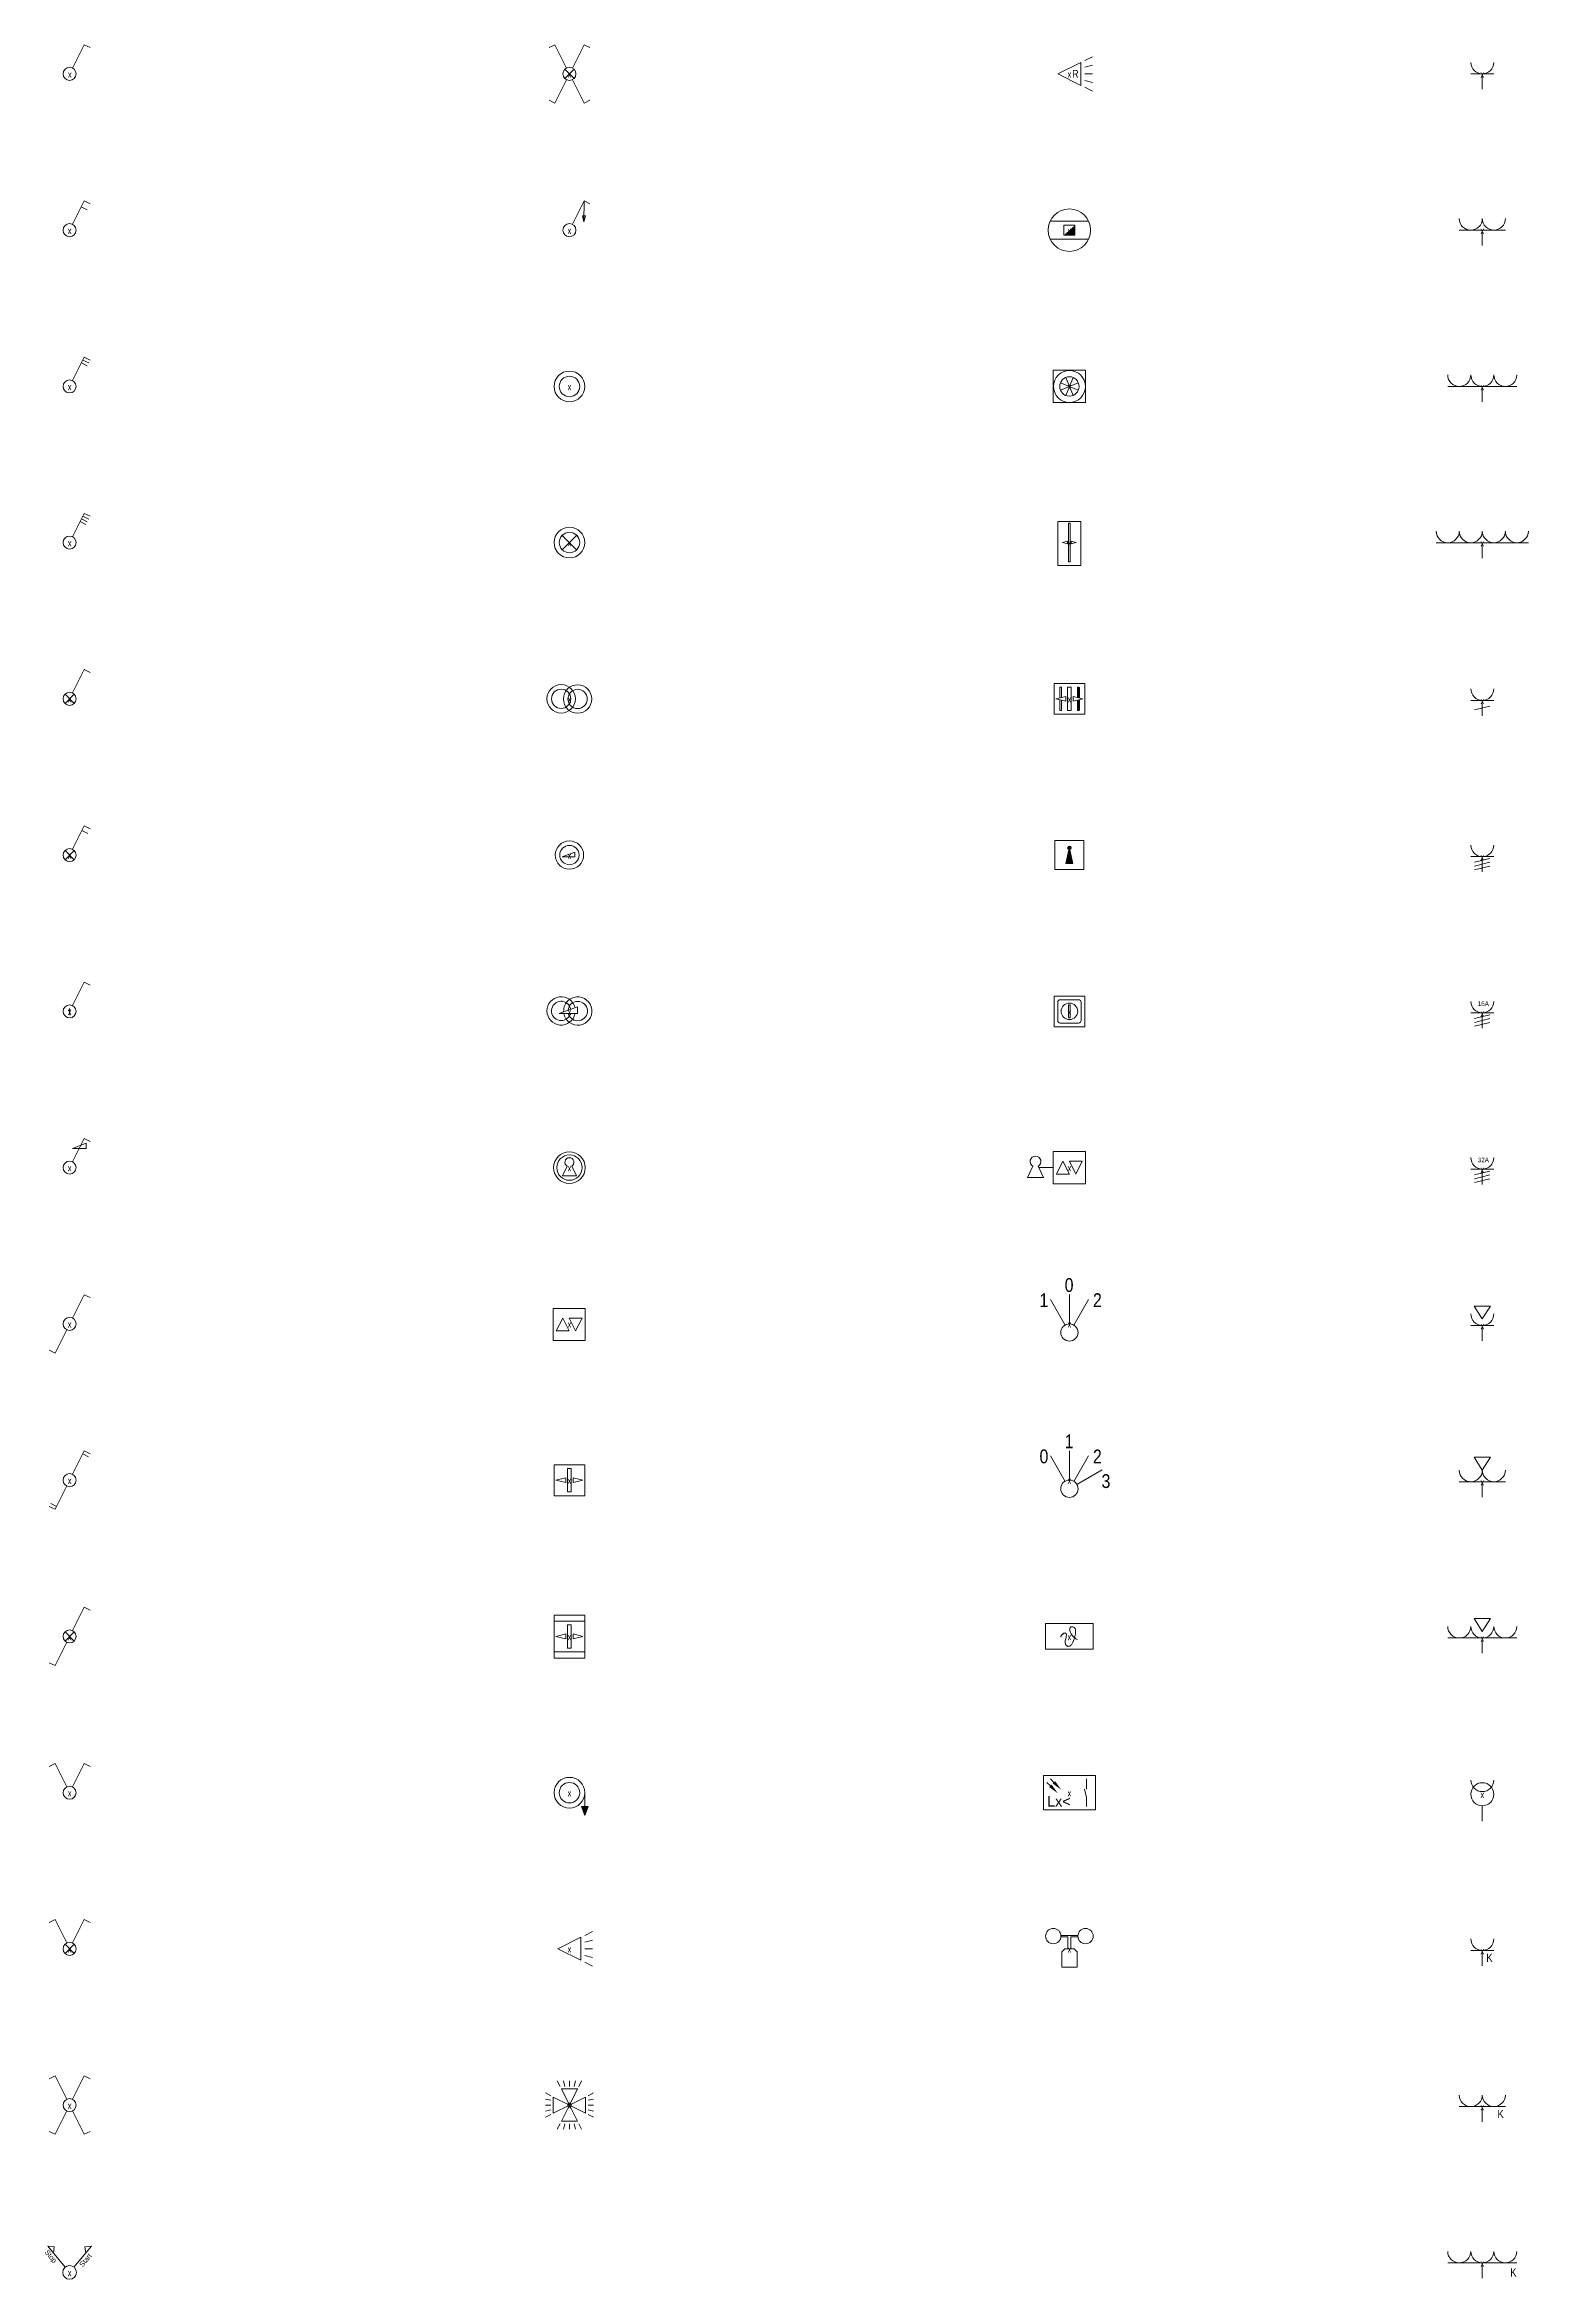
# Model space of a CAD drawing. Header units: metres. Extents: x -162 to 83385, y -62392 to -1971.
# Drawn here: x -162 to 9500, y -16555 to -1998 of the extents above; entities that cross this region are included whole.
import ezdxf
from ezdxf.enums import TextEntityAlignment as Align

# ---------------------------------------------------------------- set-up
doc = ezdxf.new("R2010")
doc.units = ezdxf.units.M
doc.header["$LTSCALE"] = 0.5
for name, color, linetype, lineweight in [('ELIN_Attribut_01_Produkt_ID', 7, 'Continuous', 0), ('ELIN_Attribut_02_Stromkreis', 7, 'Continuous', 0), ('ELIN_Attribut_03_Verteilerbereich', 7, 'Continuous', 0), ('ELIN_Attribut_04_Montagehoehe', 7, 'Continuous', 0), ('ELIN_Attribut_05_Montageart', 7, 'Continuous', 0), ('ELIN_Attribut_06_Tuernummer', 7, 'Continuous', 0), ('ELIN_Attribut_07_Bemerkung', 7, 'Continuous', 0), ('ELIN_Attribut_08_Adresse', 7, 'Continuous', 0), ('ELIN_Attribut_10_AKZ1', 7, 'Continuous', 0), ('ELIN_Attribut_11_AKZ2', 7, 'Continuous', 0), ('ELIN_Attribut_12_Sonstiges1', 7, 'Continuous', 0), ('ELIN_Attribut_13_Sonstiges2', 7, 'Continuous', 0), ('ELIN_Attribut_14_Bauteil', 7, 'Continuous', 0), ('ELIN_Attribut_15_Ebene', 7, 'Continuous', 0), ('ELIN_Attribut_16_Raumnummer', 7, 'Continuous', 0), ('ELIN_Attribut_17_Raumname', 7, 'Continuous', 0), ('ELIN_Attribut_18_Montageabschnitt', 7, 'Continuous', 0), ('ELIN_Attribut_Basispunkt', 2, 'Continuous', 0), ('ELIN_Attribute_GEMOS', 11, 'Continuous', 0), ('ELIN_STS_DE_Schaltgeraete', 7, 'Continuous', 0), ('ELIN_STS_WA_Schaltgeraete', 7, 'Continuous', 0), ('ELIN_STS_WA_Steckdosen', 7, 'Continuous', 0)]:
    doc.layers.add(name, color=color, linetype=linetype, lineweight=lineweight)
doc.layers.get('0').off()
doc.styles.add('ARIAL', font='arial.ttf')
doc.styles.add('ARIAL_N', font='ARIALN.TTF')
doc.styles.add('ELIN_Attribute', font='isocp.shx', dxfattribs={"width": 0.8})

# ---------------------------------------------------------------- blocks, each defined once
blk = doc.blocks.new('*U590')
at = {"color": 0}
for p, q in [((19, 38), (95, 190)), ((95, 190), (133, 171))]:
    blk.add_line(p, q, dxfattribs=at)
blk.add_circle((0, 0), 42.5, dxfattribs=at)
at = {"layer": 'ELIN_Attribut_01_Produkt_ID', "style": 'ELIN_Attribute', "width": 0.8, "flags": 8}
blk.add_attdef('01_PRODUKT_ID', (197, -19, 0), '', height=150, dxfattribs=at)
at = {"layer": 'ELIN_Attribut_02_Stromkreis', "style": 'ELIN_Attribute', "width": 0.8, "flags": 8}
blk.add_attdef('02_STROMKREIS', (194, 187, 0), '', height=150, dxfattribs=at)
at = {"layer": 'ELIN_Attribut_03_Verteilerbereich', "style": 'ELIN_Attribute', "width": 0.8, "flags": 8}
blk.add_attdef('03_VERTEILERBEREICH', (-248, -404, 0), '', height=125, dxfattribs=at)
at = {"layer": 'ELIN_Attribut_04_Montagehoehe', "style": 'ELIN_Attribute', "width": 0.8, "flags": 8}
blk.add_attdef('04_MONTAGEHOEHE', text='', height=125, dxfattribs=at).set_placement((-105, -15, 0), align=Align.RIGHT)
at = {"layer": 'ELIN_Attribut_05_Montageart', "style": 'ELIN_Attribute', "width": 0.8, "flags": 8}
blk.add_attdef('05_MONTAGEART', (168, -204, 0), '', height=125, dxfattribs=at)
at = {"layer": 'ELIN_Attribut_06_Tuernummer', "style": 'ELIN_Attribute', "width": 0.8, "flags": 8}
blk.add_attdef('06_TUERNUMMER', text='', height=125, dxfattribs=at).set_placement((-105, -215, 0), align=Align.RIGHT)
at = {"layer": 'ELIN_Attribut_07_Bemerkung', "style": 'ELIN_Attribute', "width": 0.8, "flags": 8}
blk.add_attdef('07_BEMERKUNG', (-248, -604, 0), '', height=125, dxfattribs=at)
at = {"layer": 'ELIN_Attribut_08_Adresse', "style": 'ELIN_Attribute', "width": 0.8, "flags": 8}
blk.add_attdef('08_ADRESSE', (-248, -804, 0), '', height=125, dxfattribs=at)
at = {"layer": 'ELIN_Attribut_10_AKZ1', "style": 'ELIN_Attribute', "width": 0.8, "flags": 8}
blk.add_attdef('10_AKZ1', (-248, -1204, 0), '', height=125, dxfattribs=at)
at = {"layer": 'ELIN_Attribut_11_AKZ2', "style": 'ELIN_Attribute', "width": 0.8, "flags": 8}
blk.add_attdef('11_AKZ2', (-248, -1404, 0), '', height=125, dxfattribs=at)
at = {"layer": 'ELIN_Attribut_12_Sonstiges1', "style": 'ELIN_Attribute', "width": 0.8, "flags": 8}
blk.add_attdef('12_SONSTIGES1', (-248, -1604, 0), '', height=125, dxfattribs=at)
at = {"layer": 'ELIN_Attribut_13_Sonstiges2', "style": 'ELIN_Attribute', "width": 0.8, "flags": 8}
blk.add_attdef('13_SONSTIGES2', (-248, -1804, 0), '', height=125, dxfattribs=at)
at = {"layer": 'ELIN_Attribut_14_Bauteil', "style": 'ELIN_Attribute', "width": 0.8, "flags": 8}
blk.add_attdef('14_BAUTEIL', (-248, -2004, 0), '', height=125, dxfattribs=at)
at = {"layer": 'ELIN_Attribut_15_Ebene', "style": 'ELIN_Attribute', "width": 0.8, "flags": 8}
blk.add_attdef('15_EBENE', (-248, -2204, 0), '', height=125, dxfattribs=at)
at = {"layer": 'ELIN_Attribut_16_Raumnummer', "style": 'ELIN_Attribute', "width": 0.8, "flags": 8}
blk.add_attdef('16_RAUMNUMMER', (-248, -2404, 0), '', height=125, dxfattribs=at)
at = {"layer": 'ELIN_Attribut_17_Raumname', "style": 'ELIN_Attribute', "width": 0.8, "flags": 8}
blk.add_attdef('17_RAUMNAME', (-248, -2604, 0), '', height=125, dxfattribs=at)
at = {"layer": 'ELIN_Attribut_18_Montageabschnitt', "style": 'ELIN_Attribute', "width": 0.8, "flags": 8}
blk.add_attdef('18_MONTAGEABSCHNITT', (-248, -2804, 0), '', height=125, dxfattribs=at)
at = {"layer": 'ELIN_Attribut_Basispunkt', "style": 'ELIN_Attribute', "width": 0.8, "flags": 8}
blk.add_attdef('Basispunkt', text='', height=50, dxfattribs=at).set_placement((1, 0), align=Align.MIDDLE)
at = {"layer": 'ELIN_Attribute_GEMOS', "style": 'ELIN_Attribute', "width": 0.6}
for tag, p in [('G01_PRO02ID', (1620, 184)), ('G02_BEZEICHNUNG', (1620, -15, 0)), ('G03_DESCRIPTION', (1620, -204, 0)), ('G04_GEMOS-SYMBOL', (1624, -404, 0)), ('G05_GEMOS-TYP', (1624, -604, 0)), ('G06_ORTSKENNUNG', (1620, -804, 0)), ('G08_FREI1', (1620, -1004, 0)), ('G08_FREI2', (1620, -1204, 0))]:
    blk.add_attdef(tag, p, '', height=125, dxfattribs=at)
blk = doc.blocks.new('ELIN_STS_AUSSCHALTER_KTRL_LI')
at = {"color": 0}
for p, q in [((19, 38), (95, 190)), ((95, 190), (133, 171)), ((-30, 30), (30, -30)), ((-30, -30), (30, 30))]:
    blk.add_line(p, q, dxfattribs=at)
blk.add_circle((0, 0), 42.5, dxfattribs=at)
at = {"layer": 'ELIN_Attribut_01_Produkt_ID', "style": 'ELIN_Attribute', "width": 0.8, "flags": 8}
blk.add_attdef('01_PRODUKT_ID', (167, -15, 0), '', height=150, dxfattribs=at)
at = {"layer": 'ELIN_Attribut_02_Stromkreis', "style": 'ELIN_Attribute', "width": 0.8, "flags": 8}
blk.add_attdef('02_STROMKREIS', (168, 185, 0), '', height=150, dxfattribs=at)
at = {"layer": 'ELIN_Attribut_03_Verteilerbereich', "style": 'ELIN_Attribute', "width": 0.8, "flags": 8}
blk.add_attdef('03_VERTEILERBEREICH', (-248, -404, 0), '', height=125, dxfattribs=at)
at = {"layer": 'ELIN_Attribut_04_Montagehoehe', "style": 'ELIN_Attribute', "width": 0.8, "flags": 8}
blk.add_attdef('04_MONTAGEHOEHE', text='', height=125, dxfattribs=at).set_placement((-105, -15, 0), align=Align.RIGHT)
at = {"layer": 'ELIN_Attribut_05_Montageart', "style": 'ELIN_Attribute', "width": 0.8, "flags": 8}
blk.add_attdef('05_MONTAGEART', (168, -204, 0), '', height=125, dxfattribs=at)
at = {"layer": 'ELIN_Attribut_06_Tuernummer', "style": 'ELIN_Attribute', "width": 0.8, "flags": 8}
blk.add_attdef('06_TUERNUMMER', text='', height=125, dxfattribs=at).set_placement((-105, -215, 0), align=Align.RIGHT)
at = {"layer": 'ELIN_Attribut_07_Bemerkung', "style": 'ELIN_Attribute', "width": 0.8, "flags": 8}
blk.add_attdef('07_BEMERKUNG', (-248, -604, 0), '', height=125, dxfattribs=at)
at = {"layer": 'ELIN_Attribut_08_Adresse', "style": 'ELIN_Attribute', "width": 0.8, "flags": 8}
blk.add_attdef('08_ADRESSE', (-248, -804, 0), '', height=125, dxfattribs=at)
at = {"layer": 'ELIN_Attribut_10_AKZ1', "style": 'ELIN_Attribute', "width": 0.8, "flags": 8}
blk.add_attdef('10_AKZ1', (-248, -1204, 0), '', height=125, dxfattribs=at)
at = {"layer": 'ELIN_Attribut_11_AKZ2', "style": 'ELIN_Attribute', "width": 0.8, "flags": 8}
blk.add_attdef('11_AKZ2', (-248, -1404, 0), '', height=125, dxfattribs=at)
at = {"layer": 'ELIN_Attribut_12_Sonstiges1', "style": 'ELIN_Attribute', "width": 0.8, "flags": 8}
blk.add_attdef('12_SONSTIGES1', (-248, -1604, 0), '', height=125, dxfattribs=at)
at = {"layer": 'ELIN_Attribut_13_Sonstiges2', "style": 'ELIN_Attribute', "width": 0.8, "flags": 8}
blk.add_attdef('13_SONSTIGES2', (-248, -1804, 0), '', height=125, dxfattribs=at)
at = {"layer": 'ELIN_Attribut_14_Bauteil', "style": 'ELIN_Attribute', "width": 0.8, "flags": 8}
blk.add_attdef('14_BAUTEIL', (-248, -2004, 0), '', height=125, dxfattribs=at)
at = {"layer": 'ELIN_Attribut_15_Ebene', "style": 'ELIN_Attribute', "width": 0.8, "flags": 8}
blk.add_attdef('15_EBENE', (-248, -2204, 0), '', height=125, dxfattribs=at)
at = {"layer": 'ELIN_Attribut_16_Raumnummer', "style": 'ELIN_Attribute', "width": 0.8, "flags": 8}
blk.add_attdef('16_RAUMNUMMER', (-248, -2404, 0), '', height=125, dxfattribs=at)
at = {"layer": 'ELIN_Attribut_17_Raumname', "style": 'ELIN_Attribute', "width": 0.8, "flags": 8}
blk.add_attdef('17_RAUMNAME', (-248, -2604, 0), '', height=125, dxfattribs=at)
at = {"layer": 'ELIN_Attribut_18_Montageabschnitt', "style": 'ELIN_Attribute', "width": 0.8, "flags": 8}
blk.add_attdef('18_MONTAGEABSCHNITT', (-248, -2804, 0), '', height=125, dxfattribs=at)
at = {"layer": 'ELIN_Attribut_Basispunkt', "style": 'ELIN_Attribute', "width": 0.8, "flags": 8}
blk.add_attdef('Basispunkt', text='', height=50, dxfattribs=at).set_placement((0, 0), align=Align.MIDDLE)
at = {"layer": 'ELIN_Attribute_GEMOS', "style": 'ELIN_Attribute', "width": 0.6}
for tag, p in [('G01_PRO02ID', (1620, 184)), ('G02_BEZEICHNUNG', (1620, -15, 0)), ('G03_DESCRIPTION', (1620, -204, 0)), ('G04_GEMOS-SYMBOL', (1624, -404, 0)), ('G05_GEMOS-TYP', (1624, -604, 0)), ('G06_ORTSKENNUNG', (1620, -804, 0)), ('G08_FREI1', (1620, -1004, 0)), ('G08_FREI2', (1620, -1204, 0))]:
    blk.add_attdef(tag, p, '', height=125, dxfattribs=at)
blk = doc.blocks.new('ELIN_STS_AUSSCHALTER_2P')
at = {"color": 0}
for p, q in [((19, 38), (95, 190)), ((76, 152), (114, 133)), ((95, 190), (133, 171))]:
    blk.add_line(p, q, dxfattribs=at)
blk.add_circle((0, 0), 42.5, dxfattribs=at)
at = {"layer": 'ELIN_Attribut_01_Produkt_ID', "style": 'ELIN_Attribute', "width": 0.8, "flags": 8}
blk.add_attdef('01_PRODUKT_ID', (168, -16, 0), '', height=150, dxfattribs=at)
at = {"layer": 'ELIN_Attribut_02_Stromkreis', "style": 'ELIN_Attribute', "width": 0.8, "flags": 8}
blk.add_attdef('02_STROMKREIS', (168, 186, 0), '', height=150, dxfattribs=at)
at = {"layer": 'ELIN_Attribut_03_Verteilerbereich', "style": 'ELIN_Attribute', "width": 0.8, "flags": 8}
blk.add_attdef('03_VERTEILERBEREICH', (-248, -404, 0), '', height=125, dxfattribs=at)
at = {"layer": 'ELIN_Attribut_04_Montagehoehe', "style": 'ELIN_Attribute', "width": 0.8, "flags": 8}
blk.add_attdef('04_MONTAGEHOEHE', text='', height=125, dxfattribs=at).set_placement((-105, -15, 0), align=Align.RIGHT)
at = {"layer": 'ELIN_Attribut_05_Montageart', "style": 'ELIN_Attribute', "width": 0.8, "flags": 8}
blk.add_attdef('05_MONTAGEART', (168, -204, 0), '', height=125, dxfattribs=at)
at = {"layer": 'ELIN_Attribut_06_Tuernummer', "style": 'ELIN_Attribute', "width": 0.8, "flags": 8}
blk.add_attdef('06_TUERNUMMER', text='', height=125, dxfattribs=at).set_placement((-105, -215, 0), align=Align.RIGHT)
at = {"layer": 'ELIN_Attribut_07_Bemerkung', "style": 'ELIN_Attribute', "width": 0.8, "flags": 8}
blk.add_attdef('07_BEMERKUNG', (-248, -604, 0), '', height=125, dxfattribs=at)
at = {"layer": 'ELIN_Attribut_08_Adresse', "style": 'ELIN_Attribute', "width": 0.8, "flags": 8}
blk.add_attdef('08_ADRESSE', (-248, -804, 0), '', height=125, dxfattribs=at)
at = {"layer": 'ELIN_Attribut_10_AKZ1', "style": 'ELIN_Attribute', "width": 0.8, "flags": 8}
blk.add_attdef('10_AKZ1', (-248, -1204, 0), '', height=125, dxfattribs=at)
at = {"layer": 'ELIN_Attribut_11_AKZ2', "style": 'ELIN_Attribute', "width": 0.8, "flags": 8}
blk.add_attdef('11_AKZ2', (-248, -1404, 0), '', height=125, dxfattribs=at)
at = {"layer": 'ELIN_Attribut_12_Sonstiges1', "style": 'ELIN_Attribute', "width": 0.8, "flags": 8}
blk.add_attdef('12_SONSTIGES1', (-248, -1604, 0), '', height=125, dxfattribs=at)
at = {"layer": 'ELIN_Attribut_13_Sonstiges2', "style": 'ELIN_Attribute', "width": 0.8, "flags": 8}
blk.add_attdef('13_SONSTIGES2', (-248, -1804, 0), '', height=125, dxfattribs=at)
at = {"layer": 'ELIN_Attribut_14_Bauteil', "style": 'ELIN_Attribute', "width": 0.8, "flags": 8}
blk.add_attdef('14_BAUTEIL', (-248, -2004, 0), '', height=125, dxfattribs=at)
at = {"layer": 'ELIN_Attribut_15_Ebene', "style": 'ELIN_Attribute', "width": 0.8, "flags": 8}
blk.add_attdef('15_EBENE', (-248, -2204, 0), '', height=125, dxfattribs=at)
at = {"layer": 'ELIN_Attribut_16_Raumnummer', "style": 'ELIN_Attribute', "width": 0.8, "flags": 8}
blk.add_attdef('16_RAUMNUMMER', (-248, -2404, 0), '', height=125, dxfattribs=at)
at = {"layer": 'ELIN_Attribut_17_Raumname', "style": 'ELIN_Attribute', "width": 0.8, "flags": 8}
blk.add_attdef('17_RAUMNAME', (-248, -2604, 0), '', height=125, dxfattribs=at)
at = {"layer": 'ELIN_Attribut_18_Montageabschnitt', "style": 'ELIN_Attribute', "width": 0.8, "flags": 8}
blk.add_attdef('18_MONTAGEABSCHNITT', (-248, -2804, 0), '', height=125, dxfattribs=at)
at = {"layer": 'ELIN_Attribut_Basispunkt', "style": 'ELIN_Attribute', "width": 0.8, "flags": 8}
blk.add_attdef('Basispunkt', text='', height=50, dxfattribs=at).set_placement((0, 0), align=Align.MIDDLE)
at = {"layer": 'ELIN_Attribute_GEMOS', "style": 'ELIN_Attribute', "width": 0.6}
for tag, p in [('G01_PRO02ID', (1620, 184)), ('G02_BEZEICHNUNG', (1620, -15, 0)), ('G03_DESCRIPTION', (1620, -204, 0)), ('G04_GEMOS-SYMBOL', (1624, -404, 0)), ('G05_GEMOS-TYP', (1624, -604, 0)), ('G06_ORTSKENNUNG', (1620, -804, 0)), ('G08_FREI1', (1620, -1004, 0)), ('G08_FREI2', (1620, -1204, 0))]:
    blk.add_attdef(tag, p, '', height=125, dxfattribs=at)
blk = doc.blocks.new('ELIN_STS_AUSSCHALTER_3P')
at = {"color": 0}
for p, q in [((19, 38), (95, 190)), ((77, 154), (115, 135)), ((86, 172), (124, 153)), ((95, 190), (133, 171))]:
    blk.add_line(p, q, dxfattribs=at)
blk.add_circle((0, 0), 42.5, dxfattribs=at)
at = {"layer": 'ELIN_Attribut_01_Produkt_ID', "style": 'ELIN_Attribute', "width": 0.8, "flags": 8}
blk.add_attdef('01_PRODUKT_ID', (168, -15, 0), '', height=150, dxfattribs=at)
at = {"layer": 'ELIN_Attribut_02_Stromkreis', "style": 'ELIN_Attribute', "width": 0.8, "flags": 8}
blk.add_attdef('02_STROMKREIS', (168, 185, 0), '', height=150, dxfattribs=at)
at = {"layer": 'ELIN_Attribut_03_Verteilerbereich', "style": 'ELIN_Attribute', "width": 0.8, "flags": 8}
blk.add_attdef('03_VERTEILERBEREICH', (-248, -404, 0), '', height=125, dxfattribs=at)
at = {"layer": 'ELIN_Attribut_04_Montagehoehe', "style": 'ELIN_Attribute', "width": 0.8, "flags": 8}
blk.add_attdef('04_MONTAGEHOEHE', text='', height=125, dxfattribs=at).set_placement((-105, -15, 0), align=Align.RIGHT)
at = {"layer": 'ELIN_Attribut_05_Montageart', "style": 'ELIN_Attribute', "width": 0.8, "flags": 8}
blk.add_attdef('05_MONTAGEART', (168, -204, 0), '', height=125, dxfattribs=at)
at = {"layer": 'ELIN_Attribut_06_Tuernummer', "style": 'ELIN_Attribute', "width": 0.8, "flags": 8}
blk.add_attdef('06_TUERNUMMER', text='', height=125, dxfattribs=at).set_placement((-105, -215, 0), align=Align.RIGHT)
at = {"layer": 'ELIN_Attribut_07_Bemerkung', "style": 'ELIN_Attribute', "width": 0.8, "flags": 8}
blk.add_attdef('07_BEMERKUNG', (-248, -604, 0), '', height=125, dxfattribs=at)
at = {"layer": 'ELIN_Attribut_08_Adresse', "style": 'ELIN_Attribute', "width": 0.8, "flags": 8}
blk.add_attdef('08_ADRESSE', (-248, -804, 0), '', height=125, dxfattribs=at)
at = {"layer": 'ELIN_Attribut_10_AKZ1', "style": 'ELIN_Attribute', "width": 0.8, "flags": 8}
blk.add_attdef('10_AKZ1', (-248, -1204, 0), '', height=125, dxfattribs=at)
at = {"layer": 'ELIN_Attribut_11_AKZ2', "style": 'ELIN_Attribute', "width": 0.8, "flags": 8}
blk.add_attdef('11_AKZ2', (-248, -1404, 0), '', height=125, dxfattribs=at)
at = {"layer": 'ELIN_Attribut_12_Sonstiges1', "style": 'ELIN_Attribute', "width": 0.8, "flags": 8}
blk.add_attdef('12_SONSTIGES1', (-248, -1604, 0), '', height=125, dxfattribs=at)
at = {"layer": 'ELIN_Attribut_13_Sonstiges2', "style": 'ELIN_Attribute', "width": 0.8, "flags": 8}
blk.add_attdef('13_SONSTIGES2', (-248, -1804, 0), '', height=125, dxfattribs=at)
at = {"layer": 'ELIN_Attribut_14_Bauteil', "style": 'ELIN_Attribute', "width": 0.8, "flags": 8}
blk.add_attdef('14_BAUTEIL', (-248, -2004, 0), '', height=125, dxfattribs=at)
at = {"layer": 'ELIN_Attribut_15_Ebene', "style": 'ELIN_Attribute', "width": 0.8, "flags": 8}
blk.add_attdef('15_EBENE', (-248, -2204, 0), '', height=125, dxfattribs=at)
at = {"layer": 'ELIN_Attribut_16_Raumnummer', "style": 'ELIN_Attribute', "width": 0.8, "flags": 8}
blk.add_attdef('16_RAUMNUMMER', (-248, -2404, 0), '', height=125, dxfattribs=at)
at = {"layer": 'ELIN_Attribut_17_Raumname', "style": 'ELIN_Attribute', "width": 0.8, "flags": 8}
blk.add_attdef('17_RAUMNAME', (-248, -2604, 0), '', height=125, dxfattribs=at)
at = {"layer": 'ELIN_Attribut_18_Montageabschnitt', "style": 'ELIN_Attribute', "width": 0.8, "flags": 8}
blk.add_attdef('18_MONTAGEABSCHNITT', (-248, -2804, 0), '', height=125, dxfattribs=at)
at = {"layer": 'ELIN_Attribut_Basispunkt', "style": 'ELIN_Attribute', "width": 0.8, "flags": 8}
blk.add_attdef('Basispunkt', text='', height=50, dxfattribs=at).set_placement((0, 0), align=Align.MIDDLE)
at = {"layer": 'ELIN_Attribute_GEMOS', "style": 'ELIN_Attribute', "width": 0.6}
for tag, p in [('G01_PRO02ID', (1620, 184)), ('G02_BEZEICHNUNG', (1620, -15, 0)), ('G03_DESCRIPTION', (1620, -204, 0)), ('G04_GEMOS-SYMBOL', (1624, -404, 0)), ('G05_GEMOS-TYP', (1624, -604, 0)), ('G06_ORTSKENNUNG', (1620, -804, 0)), ('G08_FREI1', (1620, -1004, 0)), ('G08_FREI2', (1620, -1204, 0))]:
    blk.add_attdef(tag, p, '', height=125, dxfattribs=at)
blk = doc.blocks.new('ELIN_STS_AUSSCHALTER_ALLP')
at = {"color": 0}
for p, q in [((19, 38), (95, 190)), ((77, 154), (115, 135)), ((86, 172), (124, 153)), ((95, 190), (133, 171)), ((68, 137), (106, 118))]:
    blk.add_line(p, q, dxfattribs=at)
blk.add_circle((0, 0), 42.5, dxfattribs=at)
at = {"layer": 'ELIN_Attribut_01_Produkt_ID', "style": 'ELIN_Attribute', "width": 0.8, "flags": 8}
blk.add_attdef('01_PRODUKT_ID', (168, -15, 0), '', height=150, dxfattribs=at)
at = {"layer": 'ELIN_Attribut_02_Stromkreis', "style": 'ELIN_Attribute', "width": 0.8, "flags": 8}
blk.add_attdef('02_STROMKREIS', (168, 185, 0), '', height=150, dxfattribs=at)
at = {"layer": 'ELIN_Attribut_03_Verteilerbereich', "style": 'ELIN_Attribute', "width": 0.8, "flags": 8}
blk.add_attdef('03_VERTEILERBEREICH', (-248, -404, 0), '', height=125, dxfattribs=at)
at = {"layer": 'ELIN_Attribut_04_Montagehoehe', "style": 'ELIN_Attribute', "width": 0.8, "flags": 8}
blk.add_attdef('04_MONTAGEHOEHE', text='', height=125, dxfattribs=at).set_placement((-105, -15, 0), align=Align.RIGHT)
at = {"layer": 'ELIN_Attribut_05_Montageart', "style": 'ELIN_Attribute', "width": 0.8, "flags": 8}
blk.add_attdef('05_MONTAGEART', (168, -204, 0), '', height=125, dxfattribs=at)
at = {"layer": 'ELIN_Attribut_06_Tuernummer', "style": 'ELIN_Attribute', "width": 0.8, "flags": 8}
blk.add_attdef('06_TUERNUMMER', text='', height=125, dxfattribs=at).set_placement((-105, -215, 0), align=Align.RIGHT)
at = {"layer": 'ELIN_Attribut_07_Bemerkung', "style": 'ELIN_Attribute', "width": 0.8, "flags": 8}
blk.add_attdef('07_BEMERKUNG', (-248, -604, 0), '', height=125, dxfattribs=at)
at = {"layer": 'ELIN_Attribut_08_Adresse', "style": 'ELIN_Attribute', "width": 0.8, "flags": 8}
blk.add_attdef('08_ADRESSE', (-248, -804, 0), '', height=125, dxfattribs=at)
at = {"layer": 'ELIN_Attribut_10_AKZ1', "style": 'ELIN_Attribute', "width": 0.8, "flags": 8}
blk.add_attdef('10_AKZ1', (-248, -1204, 0), '', height=125, dxfattribs=at)
at = {"layer": 'ELIN_Attribut_11_AKZ2', "style": 'ELIN_Attribute', "width": 0.8, "flags": 8}
blk.add_attdef('11_AKZ2', (-248, -1404, 0), '', height=125, dxfattribs=at)
at = {"layer": 'ELIN_Attribut_12_Sonstiges1', "style": 'ELIN_Attribute', "width": 0.8, "flags": 8}
blk.add_attdef('12_SONSTIGES1', (-248, -1604, 0), '', height=125, dxfattribs=at)
at = {"layer": 'ELIN_Attribut_13_Sonstiges2', "style": 'ELIN_Attribute', "width": 0.8, "flags": 8}
blk.add_attdef('13_SONSTIGES2', (-248, -1804, 0), '', height=125, dxfattribs=at)
at = {"layer": 'ELIN_Attribut_14_Bauteil', "style": 'ELIN_Attribute', "width": 0.8, "flags": 8}
blk.add_attdef('14_BAUTEIL', (-248, -2004, 0), '', height=125, dxfattribs=at)
at = {"layer": 'ELIN_Attribut_15_Ebene', "style": 'ELIN_Attribute', "width": 0.8, "flags": 8}
blk.add_attdef('15_EBENE', (-248, -2204, 0), '', height=125, dxfattribs=at)
at = {"layer": 'ELIN_Attribut_16_Raumnummer', "style": 'ELIN_Attribute', "width": 0.8, "flags": 8}
blk.add_attdef('16_RAUMNUMMER', (-248, -2404, 0), '', height=125, dxfattribs=at)
at = {"layer": 'ELIN_Attribut_17_Raumname', "style": 'ELIN_Attribute', "width": 0.8, "flags": 8}
blk.add_attdef('17_RAUMNAME', (-248, -2604, 0), '', height=125, dxfattribs=at)
at = {"layer": 'ELIN_Attribut_18_Montageabschnitt', "style": 'ELIN_Attribute', "width": 0.8, "flags": 8}
blk.add_attdef('18_MONTAGEABSCHNITT', (-248, -2804, 0), '', height=125, dxfattribs=at)
at = {"layer": 'ELIN_Attribut_Basispunkt', "style": 'ELIN_Attribute', "width": 0.8, "flags": 8}
blk.add_attdef('Basispunkt', text='', height=50, dxfattribs=at).set_placement((0, 0), align=Align.MIDDLE)
at = {"layer": 'ELIN_Attribute_GEMOS', "style": 'ELIN_Attribute', "width": 0.6}
for tag, p in [('G01_PRO02ID', (1620, 184)), ('G02_BEZEICHNUNG', (1620, -15, 0)), ('G03_DESCRIPTION', (1620, -204, 0)), ('G04_GEMOS-SYMBOL', (1624, -404, 0)), ('G05_GEMOS-TYP', (1624, -604, 0)), ('G06_ORTSKENNUNG', (1620, -804, 0)), ('G08_FREI1', (1620, -1004, 0)), ('G08_FREI2', (1620, -1204, 0))]:
    blk.add_attdef(tag, p, '', height=125, dxfattribs=at)
blk = doc.blocks.new('ELIN_STS_ZEITSCHALTER')
at = {"color": 0}
for p, q in [((19, 38), (95, 190)), ((95, 190), (133, 171))]:
    blk.add_line(p, q, dxfattribs=at)
blk.add_circle((0, 0), 42.5, dxfattribs=at)
at = {"color": 0, "style": 'ARIAL_N'}
blk.add_text('t', height=50, dxfattribs=at).set_placement((-8, -26))
at = {"layer": 'ELIN_Attribut_01_Produkt_ID', "style": 'ELIN_Attribute', "width": 0.8, "flags": 8}
blk.add_attdef('01_PRODUKT_ID', (168, -15, 0), '', height=150, dxfattribs=at)
at = {"layer": 'ELIN_Attribut_02_Stromkreis', "style": 'ELIN_Attribute', "width": 0.8, "flags": 8}
blk.add_attdef('02_STROMKREIS', (168, 185, 0), '', height=150, dxfattribs=at)
at = {"layer": 'ELIN_Attribut_03_Verteilerbereich', "style": 'ELIN_Attribute', "width": 0.8, "flags": 8}
blk.add_attdef('03_VERTEILERBEREICH', (-248, -404, 0), '', height=125, dxfattribs=at)
at = {"layer": 'ELIN_Attribut_04_Montagehoehe', "style": 'ELIN_Attribute', "width": 0.8, "flags": 8}
blk.add_attdef('04_MONTAGEHOEHE', text='', height=125, dxfattribs=at).set_placement((-105, -15, 0), align=Align.RIGHT)
at = {"layer": 'ELIN_Attribut_05_Montageart', "style": 'ELIN_Attribute', "width": 0.8, "flags": 8}
blk.add_attdef('05_MONTAGEART', (168, -204, 0), '', height=125, dxfattribs=at)
at = {"layer": 'ELIN_Attribut_06_Tuernummer', "style": 'ELIN_Attribute', "width": 0.8, "flags": 8}
blk.add_attdef('06_TUERNUMMER', text='', height=125, dxfattribs=at).set_placement((-105, -215, 0), align=Align.RIGHT)
at = {"layer": 'ELIN_Attribut_07_Bemerkung', "style": 'ELIN_Attribute', "width": 0.8, "flags": 8}
blk.add_attdef('07_BEMERKUNG', (-248, -604, 0), '', height=125, dxfattribs=at)
at = {"layer": 'ELIN_Attribut_08_Adresse', "style": 'ELIN_Attribute', "width": 0.8, "flags": 8}
blk.add_attdef('08_ADRESSE', (-248, -804, 0), '', height=125, dxfattribs=at)
at = {"layer": 'ELIN_Attribut_10_AKZ1', "style": 'ELIN_Attribute', "width": 0.8, "flags": 8}
blk.add_attdef('10_AKZ1', (-248, -1204, 0), '', height=125, dxfattribs=at)
at = {"layer": 'ELIN_Attribut_11_AKZ2', "style": 'ELIN_Attribute', "width": 0.8, "flags": 8}
blk.add_attdef('11_AKZ2', (-248, -1404, 0), '', height=125, dxfattribs=at)
at = {"layer": 'ELIN_Attribut_12_Sonstiges1', "style": 'ELIN_Attribute', "width": 0.8, "flags": 8}
blk.add_attdef('12_SONSTIGES1', (-248, -1604, 0), '', height=125, dxfattribs=at)
at = {"layer": 'ELIN_Attribut_13_Sonstiges2', "style": 'ELIN_Attribute', "width": 0.8, "flags": 8}
blk.add_attdef('13_SONSTIGES2', (-248, -1804, 0), '', height=125, dxfattribs=at)
at = {"layer": 'ELIN_Attribut_14_Bauteil', "style": 'ELIN_Attribute', "width": 0.8, "flags": 8}
blk.add_attdef('14_BAUTEIL', (-248, -2004, 0), '', height=125, dxfattribs=at)
at = {"layer": 'ELIN_Attribut_15_Ebene', "style": 'ELIN_Attribute', "width": 0.8, "flags": 8}
blk.add_attdef('15_EBENE', (-248, -2204, 0), '', height=125, dxfattribs=at)
at = {"layer": 'ELIN_Attribut_16_Raumnummer', "style": 'ELIN_Attribute', "width": 0.8, "flags": 8}
blk.add_attdef('16_RAUMNUMMER', (-248, -2404, 0), '', height=125, dxfattribs=at)
at = {"layer": 'ELIN_Attribut_17_Raumname', "style": 'ELIN_Attribute', "width": 0.8, "flags": 8}
blk.add_attdef('17_RAUMNAME', (-248, -2604, 0), '', height=125, dxfattribs=at)
at = {"layer": 'ELIN_Attribut_18_Montageabschnitt', "style": 'ELIN_Attribute', "width": 0.8, "flags": 8}
blk.add_attdef('18_MONTAGEABSCHNITT', (-248, -2804, 0), '', height=125, dxfattribs=at)
at = {"layer": 'ELIN_Attribut_Basispunkt', "style": 'ELIN_Attribute', "width": 0.8, "flags": 8}
blk.add_attdef('Basispunkt', text='', height=50, dxfattribs=at).set_placement((0, 0), align=Align.MIDDLE)
at = {"layer": 'ELIN_Attribute_GEMOS', "style": 'ELIN_Attribute', "width": 0.6}
for tag, p in [('G01_PRO02ID', (1620, 184)), ('G02_BEZEICHNUNG', (1620, -15, 0)), ('G03_DESCRIPTION', (1620, -204, 0)), ('G04_GEMOS-SYMBOL', (1624, -404, 0)), ('G05_GEMOS-TYP', (1624, -604, 0)), ('G06_ORTSKENNUNG', (1620, -804, 0)), ('G08_FREI1', (1620, -1004, 0)), ('G08_FREI2', (1620, -1204, 0))]:
    blk.add_attdef(tag, p, '', height=125, dxfattribs=at)
blk = doc.blocks.new('ELIN_STS_AUSSCHALTER_KTLR_LI_2P')
at = {"color": 0}
for p, q in [((19, 38), (95, 190)), ((80, 160), (118, 141)), ((95, 190), (133, 171)), ((-30, -30), (30, 30)), ((30, -30), (-30, 30))]:
    blk.add_line(p, q, dxfattribs=at)
blk.add_circle((0, 0), 42.5, dxfattribs=at)
at = {"layer": 'ELIN_Attribut_01_Produkt_ID', "style": 'ELIN_Attribute', "width": 0.8, "flags": 8}
blk.add_attdef('01_PRODUKT_ID', (167, -15, 0), '', height=150, dxfattribs=at)
at = {"layer": 'ELIN_Attribut_02_Stromkreis', "style": 'ELIN_Attribute', "width": 0.8, "flags": 8}
blk.add_attdef('02_STROMKREIS', (168, 185, 0), '', height=150, dxfattribs=at)
at = {"layer": 'ELIN_Attribut_03_Verteilerbereich', "style": 'ELIN_Attribute', "width": 0.8, "flags": 8}
blk.add_attdef('03_VERTEILERBEREICH', (-248, -404, 0), '', height=125, dxfattribs=at)
at = {"layer": 'ELIN_Attribut_04_Montagehoehe', "style": 'ELIN_Attribute', "width": 0.8, "flags": 8}
blk.add_attdef('04_MONTAGEHOEHE', text='', height=125, dxfattribs=at).set_placement((-105, -15, 0), align=Align.RIGHT)
at = {"layer": 'ELIN_Attribut_05_Montageart', "style": 'ELIN_Attribute', "width": 0.8, "flags": 8}
blk.add_attdef('05_MONTAGEART', (168, -204, 0), '', height=125, dxfattribs=at)
at = {"layer": 'ELIN_Attribut_06_Tuernummer', "style": 'ELIN_Attribute', "width": 0.8, "flags": 8}
blk.add_attdef('06_TUERNUMMER', text='', height=125, dxfattribs=at).set_placement((-105, -215, 0), align=Align.RIGHT)
at = {"layer": 'ELIN_Attribut_07_Bemerkung', "style": 'ELIN_Attribute', "width": 0.8, "flags": 8}
blk.add_attdef('07_BEMERKUNG', (-248, -604, 0), '', height=125, dxfattribs=at)
at = {"layer": 'ELIN_Attribut_08_Adresse', "style": 'ELIN_Attribute', "width": 0.8, "flags": 8}
blk.add_attdef('08_ADRESSE', (-248, -804, 0), '', height=125, dxfattribs=at)
at = {"layer": 'ELIN_Attribut_10_AKZ1', "style": 'ELIN_Attribute', "width": 0.8, "flags": 8}
blk.add_attdef('10_AKZ1', (-248, -1204, 0), '', height=125, dxfattribs=at)
at = {"layer": 'ELIN_Attribut_11_AKZ2', "style": 'ELIN_Attribute', "width": 0.8, "flags": 8}
blk.add_attdef('11_AKZ2', (-248, -1404, 0), '', height=125, dxfattribs=at)
at = {"layer": 'ELIN_Attribut_12_Sonstiges1', "style": 'ELIN_Attribute', "width": 0.8, "flags": 8}
blk.add_attdef('12_SONSTIGES1', (-248, -1604, 0), '', height=125, dxfattribs=at)
at = {"layer": 'ELIN_Attribut_13_Sonstiges2', "style": 'ELIN_Attribute', "width": 0.8, "flags": 8}
blk.add_attdef('13_SONSTIGES2', (-248, -1804, 0), '', height=125, dxfattribs=at)
at = {"layer": 'ELIN_Attribut_14_Bauteil', "style": 'ELIN_Attribute', "width": 0.8, "flags": 8}
blk.add_attdef('14_BAUTEIL', (-248, -2004, 0), '', height=125, dxfattribs=at)
at = {"layer": 'ELIN_Attribut_15_Ebene', "style": 'ELIN_Attribute', "width": 0.8, "flags": 8}
blk.add_attdef('15_EBENE', (-248, -2204, 0), '', height=125, dxfattribs=at)
at = {"layer": 'ELIN_Attribut_16_Raumnummer', "style": 'ELIN_Attribute', "width": 0.8, "flags": 8}
blk.add_attdef('16_RAUMNUMMER', (-248, -2404, 0), '', height=125, dxfattribs=at)
at = {"layer": 'ELIN_Attribut_17_Raumname', "style": 'ELIN_Attribute', "width": 0.8, "flags": 8}
blk.add_attdef('17_RAUMNAME', (-248, -2604, 0), '', height=125, dxfattribs=at)
at = {"layer": 'ELIN_Attribut_18_Montageabschnitt', "style": 'ELIN_Attribute', "width": 0.8, "flags": 8}
blk.add_attdef('18_MONTAGEABSCHNITT', (-248, -2804, 0), '', height=125, dxfattribs=at)
at = {"layer": 'ELIN_Attribut_Basispunkt', "style": 'ELIN_Attribute', "width": 0.8, "flags": 8}
blk.add_attdef('Basispunkt', text='', height=50, dxfattribs=at).set_placement((0, 0), align=Align.MIDDLE)
at = {"layer": 'ELIN_Attribute_GEMOS', "style": 'ELIN_Attribute', "width": 0.6}
for tag, p in [('G01_PRO02ID', (1620, 184)), ('G02_BEZEICHNUNG', (1620, -15, 0)), ('G03_DESCRIPTION', (1620, -204, 0)), ('G04_GEMOS-SYMBOL', (1624, -404, 0)), ('G05_GEMOS-TYP', (1624, -604, 0)), ('G06_ORTSKENNUNG', (1620, -804, 0)), ('G08_FREI1', (1620, -1004, 0)), ('G08_FREI2', (1620, -1204, 0))]:
    blk.add_attdef(tag, p, '', height=125, dxfattribs=at)
blk = doc.blocks.new('ELIN_STS_DREHDIMMER')
at = {"color": 0}
for p, q in [((108, 159), (18, 125)), ((19, 38), (95, 190)), ((95, 190), (133, 171)), ((108, 125), (108, 159)), ((18, 125), (108, 125))]:
    blk.add_line(p, q, dxfattribs=at)
blk.add_circle((0, 0), 42.5, dxfattribs=at)
at = {"layer": 'ELIN_Attribut_01_Produkt_ID', "style": 'ELIN_Attribute', "width": 0.8, "flags": 8}
blk.add_attdef('01_PRODUKT_ID', (168, -15, 0), '', height=150, dxfattribs=at)
at = {"layer": 'ELIN_Attribut_02_Stromkreis', "style": 'ELIN_Attribute', "width": 0.8, "flags": 8}
blk.add_attdef('02_STROMKREIS', (168, 185, 0), '', height=150, dxfattribs=at)
at = {"layer": 'ELIN_Attribut_03_Verteilerbereich', "style": 'ELIN_Attribute', "width": 0.8, "flags": 8}
blk.add_attdef('03_VERTEILERBEREICH', (-248, -404, 0), '', height=125, dxfattribs=at)
at = {"layer": 'ELIN_Attribut_04_Montagehoehe', "style": 'ELIN_Attribute', "width": 0.8, "flags": 8}
blk.add_attdef('04_MONTAGEHOEHE', text='', height=125, dxfattribs=at).set_placement((-105, -15, 0), align=Align.RIGHT)
at = {"layer": 'ELIN_Attribut_05_Montageart', "style": 'ELIN_Attribute', "width": 0.8, "flags": 8}
blk.add_attdef('05_MONTAGEART', (168, -204, 0), '', height=125, dxfattribs=at)
at = {"layer": 'ELIN_Attribut_06_Tuernummer', "style": 'ELIN_Attribute', "width": 0.8, "flags": 8}
blk.add_attdef('06_TUERNUMMER', text='', height=125, dxfattribs=at).set_placement((-105, -215, 0), align=Align.RIGHT)
at = {"layer": 'ELIN_Attribut_07_Bemerkung', "style": 'ELIN_Attribute', "width": 0.8, "flags": 8}
blk.add_attdef('07_BEMERKUNG', (-248, -604, 0), '', height=125, dxfattribs=at)
at = {"layer": 'ELIN_Attribut_08_Adresse', "style": 'ELIN_Attribute', "width": 0.8, "flags": 8}
blk.add_attdef('08_ADRESSE', (-248, -804, 0), '', height=125, dxfattribs=at)
at = {"layer": 'ELIN_Attribut_10_AKZ1', "style": 'ELIN_Attribute', "width": 0.8, "flags": 8}
blk.add_attdef('10_AKZ1', (-248, -1204, 0), '', height=125, dxfattribs=at)
at = {"layer": 'ELIN_Attribut_11_AKZ2', "style": 'ELIN_Attribute', "width": 0.8, "flags": 8}
blk.add_attdef('11_AKZ2', (-248, -1404, 0), '', height=125, dxfattribs=at)
at = {"layer": 'ELIN_Attribut_12_Sonstiges1', "style": 'ELIN_Attribute', "width": 0.8, "flags": 8}
blk.add_attdef('12_SONSTIGES1', (-248, -1604, 0), '', height=125, dxfattribs=at)
at = {"layer": 'ELIN_Attribut_13_Sonstiges2', "style": 'ELIN_Attribute', "width": 0.8, "flags": 8}
blk.add_attdef('13_SONSTIGES2', (-248, -1804, 0), '', height=125, dxfattribs=at)
at = {"layer": 'ELIN_Attribut_14_Bauteil', "style": 'ELIN_Attribute', "width": 0.8, "flags": 8}
blk.add_attdef('14_BAUTEIL', (-248, -2004, 0), '', height=125, dxfattribs=at)
at = {"layer": 'ELIN_Attribut_15_Ebene', "style": 'ELIN_Attribute', "width": 0.8, "flags": 8}
blk.add_attdef('15_EBENE', (-248, -2204, 0), '', height=125, dxfattribs=at)
at = {"layer": 'ELIN_Attribut_16_Raumnummer', "style": 'ELIN_Attribute', "width": 0.8, "flags": 8}
blk.add_attdef('16_RAUMNUMMER', (-248, -2404, 0), '', height=125, dxfattribs=at)
at = {"layer": 'ELIN_Attribut_17_Raumname', "style": 'ELIN_Attribute', "width": 0.8, "flags": 8}
blk.add_attdef('17_RAUMNAME', (-248, -2604, 0), '', height=125, dxfattribs=at)
at = {"layer": 'ELIN_Attribut_18_Montageabschnitt', "style": 'ELIN_Attribute', "width": 0.8, "flags": 8}
blk.add_attdef('18_MONTAGEABSCHNITT', (-248, -2804, 0), '', height=125, dxfattribs=at)
at = {"layer": 'ELIN_Attribut_Basispunkt', "style": 'ELIN_Attribute', "width": 0.8, "flags": 8}
blk.add_attdef('Basispunkt', text='', height=50, dxfattribs=at).set_placement((0, 0), align=Align.MIDDLE)
at = {"layer": 'ELIN_Attribute_GEMOS', "style": 'ELIN_Attribute', "width": 0.6}
for tag, p in [('G01_PRO02ID', (1620, 184)), ('G02_BEZEICHNUNG', (1620, -15, 0)), ('G03_DESCRIPTION', (1620, -204, 0)), ('G04_GEMOS-SYMBOL', (1624, -404, 0)), ('G05_GEMOS-TYP', (1624, -604, 0)), ('G06_ORTSKENNUNG', (1620, -804, 0)), ('G08_FREI1', (1620, -1004, 0)), ('G08_FREI2', (1620, -1204, 0))]:
    blk.add_attdef(tag, p, '', height=125, dxfattribs=at)
blk = doc.blocks.new('ELIN_STS_WECHSELSCHALTER')
at = {"color": 0}
for p, q in [((19, 38), (95, 190)), ((95, 190), (133, 171)), ((-19, -38), (-95, -190)), ((-95, -190), (-133, -171))]:
    blk.add_line(p, q, dxfattribs=at)
blk.add_circle((0, 0), 42.5, dxfattribs=at)
at = {"layer": 'ELIN_Attribut_01_Produkt_ID', "style": 'ELIN_Attribute', "width": 0.8, "flags": 8}
blk.add_attdef('01_PRODUKT_ID', (121, -15, 0), '', height=150, dxfattribs=at)
at = {"layer": 'ELIN_Attribut_02_Stromkreis', "style": 'ELIN_Attribute', "width": 0.8, "flags": 8}
blk.add_attdef('02_STROMKREIS', (121, 185, 0), '', height=150, dxfattribs=at)
at = {"layer": 'ELIN_Attribut_03_Verteilerbereich', "style": 'ELIN_Attribute', "width": 0.8, "flags": 8}
blk.add_attdef('03_VERTEILERBEREICH', (-295, -404, 0), '', height=125, dxfattribs=at)
at = {"layer": 'ELIN_Attribut_04_Montagehoehe', "style": 'ELIN_Attribute', "width": 0.8, "flags": 8}
blk.add_attdef('04_MONTAGEHOEHE', text='', height=125, dxfattribs=at).set_placement((-152, -15, 0), align=Align.RIGHT)
at = {"layer": 'ELIN_Attribut_05_Montageart', "style": 'ELIN_Attribute', "width": 0.8, "flags": 8}
blk.add_attdef('05_MONTAGEART', (121, -204, 0), '', height=125, dxfattribs=at)
at = {"layer": 'ELIN_Attribut_06_Tuernummer', "style": 'ELIN_Attribute', "width": 0.8, "flags": 8}
blk.add_attdef('06_TUERNUMMER', text='', height=125, dxfattribs=at).set_placement((-152, -215, 0), align=Align.RIGHT)
at = {"layer": 'ELIN_Attribut_07_Bemerkung', "style": 'ELIN_Attribute', "width": 0.8, "flags": 8}
blk.add_attdef('07_BEMERKUNG', (-295, -604, 0), '', height=125, dxfattribs=at)
at = {"layer": 'ELIN_Attribut_08_Adresse', "style": 'ELIN_Attribute', "width": 0.8, "flags": 8}
blk.add_attdef('08_ADRESSE', (-295, -804, 0), '', height=125, dxfattribs=at)
at = {"layer": 'ELIN_Attribut_10_AKZ1', "style": 'ELIN_Attribute', "width": 0.8, "flags": 8}
blk.add_attdef('10_AKZ1', (-295, -1204, 0), '', height=125, dxfattribs=at)
at = {"layer": 'ELIN_Attribut_11_AKZ2', "style": 'ELIN_Attribute', "width": 0.8, "flags": 8}
blk.add_attdef('11_AKZ2', (-295, -1404, 0), '', height=125, dxfattribs=at)
at = {"layer": 'ELIN_Attribut_12_Sonstiges1', "style": 'ELIN_Attribute', "width": 0.8, "flags": 8}
blk.add_attdef('12_SONSTIGES1', (-295, -1604, 0), '', height=125, dxfattribs=at)
at = {"layer": 'ELIN_Attribut_13_Sonstiges2', "style": 'ELIN_Attribute', "width": 0.8, "flags": 8}
blk.add_attdef('13_SONSTIGES2', (-295, -1804, 0), '', height=125, dxfattribs=at)
at = {"layer": 'ELIN_Attribut_14_Bauteil', "style": 'ELIN_Attribute', "width": 0.8, "flags": 8}
blk.add_attdef('14_BAUTEIL', (-295, -2004, 0), '', height=125, dxfattribs=at)
at = {"layer": 'ELIN_Attribut_15_Ebene', "style": 'ELIN_Attribute', "width": 0.8, "flags": 8}
blk.add_attdef('15_EBENE', (-295, -2204, 0), '', height=125, dxfattribs=at)
at = {"layer": 'ELIN_Attribut_16_Raumnummer', "style": 'ELIN_Attribute', "width": 0.8, "flags": 8}
blk.add_attdef('16_RAUMNUMMER', (-295, -2404, 0), '', height=125, dxfattribs=at)
at = {"layer": 'ELIN_Attribut_17_Raumname', "style": 'ELIN_Attribute', "width": 0.8, "flags": 8}
blk.add_attdef('17_RAUMNAME', (-295, -2604, 0), '', height=125, dxfattribs=at)
at = {"layer": 'ELIN_Attribut_18_Montageabschnitt', "style": 'ELIN_Attribute', "width": 0.8, "flags": 8}
blk.add_attdef('18_MONTAGEABSCHNITT', (-295, -2804, 0), '', height=125, dxfattribs=at)
at = {"layer": 'ELIN_Attribut_Basispunkt', "style": 'ELIN_Attribute', "width": 0.8, "flags": 8}
blk.add_attdef('Basispunkt', text='', height=50, dxfattribs=at).set_placement((0, 0), align=Align.MIDDLE)
at = {"layer": 'ELIN_Attribute_GEMOS', "style": 'ELIN_Attribute', "width": 0.6}
for tag, p in [('G01_PRO02ID', (1620, 184)), ('G02_BEZEICHNUNG', (1620, -15, 0)), ('G03_DESCRIPTION', (1620, -204, 0)), ('G04_GEMOS-SYMBOL', (1624, -404, 0)), ('G05_GEMOS-TYP', (1624, -604, 0)), ('G06_ORTSKENNUNG', (1620, -804, 0)), ('G08_FREI1', (1620, -1004, 0)), ('G08_FREI2', (1620, -1204, 0))]:
    blk.add_attdef(tag, p, '', height=125, dxfattribs=at)
blk = doc.blocks.new('ELIN_STS_WECHSELSCHALTER_KTRL_LI')
at = {"color": 0}
for p, q in [((19, 38), (95, 190)), ((95, 190), (133, 171)), ((-30, -30), (30, 30)), ((-30, 30), (30, -30)), ((-19, -38), (-95, -190)), ((-95, -190), (-133, -171))]:
    blk.add_line(p, q, dxfattribs=at)
blk.add_circle((0, 0), 42.5, dxfattribs=at)
at = {"layer": 'ELIN_Attribut_01_Produkt_ID', "style": 'ELIN_Attribute', "width": 0.8, "flags": 8}
blk.add_attdef('01_PRODUKT_ID', (125, -15, 0), '', height=150, dxfattribs=at)
at = {"layer": 'ELIN_Attribut_02_Stromkreis', "style": 'ELIN_Attribute', "width": 0.8, "flags": 8}
blk.add_attdef('02_STROMKREIS', (125, 185, 0), '', height=150, dxfattribs=at)
at = {"layer": 'ELIN_Attribut_03_Verteilerbereich', "style": 'ELIN_Attribute', "width": 0.8, "flags": 8}
blk.add_attdef('03_VERTEILERBEREICH', (-291, -404, 0), '', height=125, dxfattribs=at)
at = {"layer": 'ELIN_Attribut_04_Montagehoehe', "style": 'ELIN_Attribute', "width": 0.8, "flags": 8}
blk.add_attdef('04_MONTAGEHOEHE', text='', height=125, dxfattribs=at).set_placement((-148, -15, 0), align=Align.RIGHT)
at = {"layer": 'ELIN_Attribut_05_Montageart', "style": 'ELIN_Attribute', "width": 0.8, "flags": 8}
blk.add_attdef('05_MONTAGEART', (125, -204, 0), '', height=125, dxfattribs=at)
at = {"layer": 'ELIN_Attribut_06_Tuernummer', "style": 'ELIN_Attribute', "width": 0.8, "flags": 8}
blk.add_attdef('06_TUERNUMMER', text='', height=125, dxfattribs=at).set_placement((-148, -215, 0), align=Align.RIGHT)
at = {"layer": 'ELIN_Attribut_07_Bemerkung', "style": 'ELIN_Attribute', "width": 0.8, "flags": 8}
blk.add_attdef('07_BEMERKUNG', (-291, -604, 0), '', height=125, dxfattribs=at)
at = {"layer": 'ELIN_Attribut_08_Adresse', "style": 'ELIN_Attribute', "width": 0.8, "flags": 8}
blk.add_attdef('08_ADRESSE', (-291, -804, 0), '', height=125, dxfattribs=at)
at = {"layer": 'ELIN_Attribut_10_AKZ1', "style": 'ELIN_Attribute', "width": 0.8, "flags": 8}
blk.add_attdef('10_AKZ1', (-291, -1204, 0), '', height=125, dxfattribs=at)
at = {"layer": 'ELIN_Attribut_11_AKZ2', "style": 'ELIN_Attribute', "width": 0.8, "flags": 8}
blk.add_attdef('11_AKZ2', (-291, -1404, 0), '', height=125, dxfattribs=at)
at = {"layer": 'ELIN_Attribut_12_Sonstiges1', "style": 'ELIN_Attribute', "width": 0.8, "flags": 8}
blk.add_attdef('12_SONSTIGES1', (-291, -1604, 0), '', height=125, dxfattribs=at)
at = {"layer": 'ELIN_Attribut_13_Sonstiges2', "style": 'ELIN_Attribute', "width": 0.8, "flags": 8}
blk.add_attdef('13_SONSTIGES2', (-291, -1804, 0), '', height=125, dxfattribs=at)
at = {"layer": 'ELIN_Attribut_14_Bauteil', "style": 'ELIN_Attribute', "width": 0.8, "flags": 8}
blk.add_attdef('14_BAUTEIL', (-291, -2004, 0), '', height=125, dxfattribs=at)
at = {"layer": 'ELIN_Attribut_15_Ebene', "style": 'ELIN_Attribute', "width": 0.8, "flags": 8}
blk.add_attdef('15_EBENE', (-291, -2204, 0), '', height=125, dxfattribs=at)
at = {"layer": 'ELIN_Attribut_16_Raumnummer', "style": 'ELIN_Attribute', "width": 0.8, "flags": 8}
blk.add_attdef('16_RAUMNUMMER', (-291, -2404, 0), '', height=125, dxfattribs=at)
at = {"layer": 'ELIN_Attribut_17_Raumname', "style": 'ELIN_Attribute', "width": 0.8, "flags": 8}
blk.add_attdef('17_RAUMNAME', (-291, -2604, 0), '', height=125, dxfattribs=at)
at = {"layer": 'ELIN_Attribut_18_Montageabschnitt', "style": 'ELIN_Attribute', "width": 0.8, "flags": 8}
blk.add_attdef('18_MONTAGEABSCHNITT', (-291, -2804, 0), '', height=125, dxfattribs=at)
at = {"layer": 'ELIN_Attribut_Basispunkt', "style": 'ELIN_Attribute', "width": 0.8, "flags": 8}
blk.add_attdef('Basispunkt', text='', height=50, dxfattribs=at).set_placement((0, 0), align=Align.MIDDLE)
at = {"layer": 'ELIN_Attribute_GEMOS', "style": 'ELIN_Attribute', "width": 0.6}
for tag, p in [('G01_PRO02ID', (1620, 184)), ('G02_BEZEICHNUNG', (1620, -15, 0)), ('G03_DESCRIPTION', (1620, -204, 0)), ('G04_GEMOS-SYMBOL', (1624, -404, 0)), ('G05_GEMOS-TYP', (1624, -604, 0)), ('G06_ORTSKENNUNG', (1620, -804, 0)), ('G08_FREI1', (1620, -1004, 0)), ('G08_FREI2', (1620, -1204, 0))]:
    blk.add_attdef(tag, p, '', height=125, dxfattribs=at)
blk = doc.blocks.new('ELIN_STS_WECHSELSCHALTER_DOPPEL')
at = {"color": 0}
for p, q in [((19, 38), (95, 190)), ((85, 171), (123, 152)), ((95, 190), (133, 171)), ((-19, -38), (-95, -190)), ((-95, -190), (-133, -171)), ((-123, -152), (-85, -171))]:
    blk.add_line(p, q, dxfattribs=at)
blk.add_circle((0, 0), 42.5, dxfattribs=at)
at = {"layer": 'ELIN_Attribut_01_Produkt_ID', "style": 'ELIN_Attribute', "width": 0.8, "flags": 8}
blk.add_attdef('01_PRODUKT_ID', (123, -15, 0), '', height=150, dxfattribs=at)
at = {"layer": 'ELIN_Attribut_02_Stromkreis', "style": 'ELIN_Attribute', "width": 0.8, "flags": 8}
blk.add_attdef('02_STROMKREIS', (123, 185, 0), '', height=150, dxfattribs=at)
at = {"layer": 'ELIN_Attribut_03_Verteilerbereich', "style": 'ELIN_Attribute', "width": 0.8, "flags": 8}
blk.add_attdef('03_VERTEILERBEREICH', (-293, -404, 0), '', height=125, dxfattribs=at)
at = {"layer": 'ELIN_Attribut_04_Montagehoehe', "style": 'ELIN_Attribute', "width": 0.8, "flags": 8}
blk.add_attdef('04_MONTAGEHOEHE', text='', height=125, dxfattribs=at).set_placement((-150, -15, 0), align=Align.RIGHT)
at = {"layer": 'ELIN_Attribut_05_Montageart', "style": 'ELIN_Attribute', "width": 0.8, "flags": 8}
blk.add_attdef('05_MONTAGEART', (123, -204, 0), '', height=125, dxfattribs=at)
at = {"layer": 'ELIN_Attribut_06_Tuernummer', "style": 'ELIN_Attribute', "width": 0.8, "flags": 8}
blk.add_attdef('06_TUERNUMMER', text='', height=125, dxfattribs=at).set_placement((-150, -215, 0), align=Align.RIGHT)
at = {"layer": 'ELIN_Attribut_07_Bemerkung', "style": 'ELIN_Attribute', "width": 0.8, "flags": 8}
blk.add_attdef('07_BEMERKUNG', (-293, -604, 0), '', height=125, dxfattribs=at)
at = {"layer": 'ELIN_Attribut_08_Adresse', "style": 'ELIN_Attribute', "width": 0.8, "flags": 8}
blk.add_attdef('08_ADRESSE', (-293, -804, 0), '', height=125, dxfattribs=at)
at = {"layer": 'ELIN_Attribut_10_AKZ1', "style": 'ELIN_Attribute', "width": 0.8, "flags": 8}
blk.add_attdef('10_AKZ1', (-293, -1204, 0), '', height=125, dxfattribs=at)
at = {"layer": 'ELIN_Attribut_11_AKZ2', "style": 'ELIN_Attribute', "width": 0.8, "flags": 8}
blk.add_attdef('11_AKZ2', (-293, -1404, 0), '', height=125, dxfattribs=at)
at = {"layer": 'ELIN_Attribut_12_Sonstiges1', "style": 'ELIN_Attribute', "width": 0.8, "flags": 8}
blk.add_attdef('12_SONSTIGES1', (-293, -1604, 0), '', height=125, dxfattribs=at)
at = {"layer": 'ELIN_Attribut_13_Sonstiges2', "style": 'ELIN_Attribute', "width": 0.8, "flags": 8}
blk.add_attdef('13_SONSTIGES2', (-293, -1804, 0), '', height=125, dxfattribs=at)
at = {"layer": 'ELIN_Attribut_14_Bauteil', "style": 'ELIN_Attribute', "width": 0.8, "flags": 8}
blk.add_attdef('14_BAUTEIL', (-293, -2004, 0), '', height=125, dxfattribs=at)
at = {"layer": 'ELIN_Attribut_15_Ebene', "style": 'ELIN_Attribute', "width": 0.8, "flags": 8}
blk.add_attdef('15_EBENE', (-293, -2204, 0), '', height=125, dxfattribs=at)
at = {"layer": 'ELIN_Attribut_16_Raumnummer', "style": 'ELIN_Attribute', "width": 0.8, "flags": 8}
blk.add_attdef('16_RAUMNUMMER', (-293, -2404, 0), '', height=125, dxfattribs=at)
at = {"layer": 'ELIN_Attribut_17_Raumname', "style": 'ELIN_Attribute', "width": 0.8, "flags": 8}
blk.add_attdef('17_RAUMNAME', (-293, -2604, 0), '', height=125, dxfattribs=at)
at = {"layer": 'ELIN_Attribut_18_Montageabschnitt', "style": 'ELIN_Attribute', "width": 0.8, "flags": 8}
blk.add_attdef('18_MONTAGEABSCHNITT', (-293, -2804, 0), '', height=125, dxfattribs=at)
at = {"layer": 'ELIN_Attribut_Basispunkt', "style": 'ELIN_Attribute', "width": 0.8, "flags": 8}
blk.add_attdef('Basispunkt', text='', height=50, dxfattribs=at).set_placement((0, 0), align=Align.MIDDLE)
at = {"layer": 'ELIN_Attribute_GEMOS', "style": 'ELIN_Attribute', "width": 0.6}
for tag, p in [('G01_PRO02ID', (1620, 184)), ('G02_BEZEICHNUNG', (1620, -15, 0)), ('G03_DESCRIPTION', (1620, -204, 0)), ('G04_GEMOS-SYMBOL', (1624, -404, 0)), ('G05_GEMOS-TYP', (1624, -604, 0)), ('G06_ORTSKENNUNG', (1620, -804, 0)), ('G08_FREI1', (1620, -1004, 0)), ('G08_FREI2', (1620, -1204, 0))]:
    blk.add_attdef(tag, p, '', height=125, dxfattribs=at)
blk = doc.blocks.new('ELIN_STS_SERIENSCHALTER_KTRL_LI')
at = {"color": 0}
for p, q in [((-95, 190), (-133, 171)), ((-19, 38), (-95, 190)), ((19, 38), (95, 190)), ((95, 190), (133, 171)), ((-30, -30), (30, 30)), ((-30, 30), (30, -30))]:
    blk.add_line(p, q, dxfattribs=at)
blk.add_circle((0, 0), 42.5, dxfattribs=at)
at = {"layer": 'ELIN_Attribut_01_Produkt_ID', "style": 'ELIN_Attribute', "width": 0.8, "flags": 8}
blk.add_attdef('01_PRODUKT_ID', (127, -15, 0), '', height=150, dxfattribs=at)
at = {"layer": 'ELIN_Attribut_02_Stromkreis', "style": 'ELIN_Attribute', "width": 0.8, "flags": 8}
blk.add_attdef('02_STROMKREIS', (129, 185, 0), '', height=150, dxfattribs=at)
at = {"layer": 'ELIN_Attribut_03_Verteilerbereich', "style": 'ELIN_Attribute', "width": 0.8, "flags": 8}
blk.add_attdef('03_VERTEILERBEREICH', (-287, -404, 0), '', height=125, dxfattribs=at)
at = {"layer": 'ELIN_Attribut_04_Montagehoehe', "style": 'ELIN_Attribute', "width": 0.8, "flags": 8}
blk.add_attdef('04_MONTAGEHOEHE', text='', height=125, dxfattribs=at).set_placement((-144, -15, 0), align=Align.RIGHT)
at = {"layer": 'ELIN_Attribut_05_Montageart', "style": 'ELIN_Attribute', "width": 0.8, "flags": 8}
blk.add_attdef('05_MONTAGEART', (129, -204, 0), '', height=125, dxfattribs=at)
at = {"layer": 'ELIN_Attribut_06_Tuernummer', "style": 'ELIN_Attribute', "width": 0.8, "flags": 8}
blk.add_attdef('06_TUERNUMMER', text='', height=125, dxfattribs=at).set_placement((-144, -215, 0), align=Align.RIGHT)
at = {"layer": 'ELIN_Attribut_07_Bemerkung', "style": 'ELIN_Attribute', "width": 0.8, "flags": 8}
blk.add_attdef('07_BEMERKUNG', (-287, -604, 0), '', height=125, dxfattribs=at)
at = {"layer": 'ELIN_Attribut_08_Adresse', "style": 'ELIN_Attribute', "width": 0.8, "flags": 8}
blk.add_attdef('08_ADRESSE', (-287, -804, 0), '', height=125, dxfattribs=at)
at = {"layer": 'ELIN_Attribut_10_AKZ1', "style": 'ELIN_Attribute', "width": 0.8, "flags": 8}
blk.add_attdef('10_AKZ1', (-287, -1204, 0), '', height=125, dxfattribs=at)
at = {"layer": 'ELIN_Attribut_11_AKZ2', "style": 'ELIN_Attribute', "width": 0.8, "flags": 8}
blk.add_attdef('11_AKZ2', (-287, -1404, 0), '', height=125, dxfattribs=at)
at = {"layer": 'ELIN_Attribut_12_Sonstiges1', "style": 'ELIN_Attribute', "width": 0.8, "flags": 8}
blk.add_attdef('12_SONSTIGES1', (-287, -1604, 0), '', height=125, dxfattribs=at)
at = {"layer": 'ELIN_Attribut_13_Sonstiges2', "style": 'ELIN_Attribute', "width": 0.8, "flags": 8}
blk.add_attdef('13_SONSTIGES2', (-287, -1804, 0), '', height=125, dxfattribs=at)
at = {"layer": 'ELIN_Attribut_14_Bauteil', "style": 'ELIN_Attribute', "width": 0.8, "flags": 8}
blk.add_attdef('14_BAUTEIL', (-287, -2004, 0), '', height=125, dxfattribs=at)
at = {"layer": 'ELIN_Attribut_15_Ebene', "style": 'ELIN_Attribute', "width": 0.8, "flags": 8}
blk.add_attdef('15_EBENE', (-287, -2204, 0), '', height=125, dxfattribs=at)
at = {"layer": 'ELIN_Attribut_16_Raumnummer', "style": 'ELIN_Attribute', "width": 0.8, "flags": 8}
blk.add_attdef('16_RAUMNUMMER', (-287, -2404, 0), '', height=125, dxfattribs=at)
at = {"layer": 'ELIN_Attribut_17_Raumname', "style": 'ELIN_Attribute', "width": 0.8, "flags": 8}
blk.add_attdef('17_RAUMNAME', (-287, -2604, 0), '', height=125, dxfattribs=at)
at = {"layer": 'ELIN_Attribut_18_Montageabschnitt', "style": 'ELIN_Attribute', "width": 0.8, "flags": 8}
blk.add_attdef('18_MONTAGEABSCHNITT', (-287, -2804, 0), '', height=125, dxfattribs=at)
at = {"layer": 'ELIN_Attribut_Basispunkt', "style": 'ELIN_Attribute', "width": 0.8, "flags": 8}
blk.add_attdef('Basispunkt', text='', height=50, dxfattribs=at).set_placement((0, 0), align=Align.MIDDLE)
at = {"layer": 'ELIN_Attribute_GEMOS', "style": 'ELIN_Attribute', "width": 0.6}
for tag, p in [('G01_PRO02ID', (1620, 184)), ('G02_BEZEICHNUNG', (1620, -15, 0)), ('G03_DESCRIPTION', (1620, -204, 0)), ('G04_GEMOS-SYMBOL', (1624, -404, 0)), ('G05_GEMOS-TYP', (1624, -604, 0)), ('G06_ORTSKENNUNG', (1620, -804, 0)), ('G08_FREI1', (1620, -1004, 0)), ('G08_FREI2', (1620, -1204, 0))]:
    blk.add_attdef(tag, p, '', height=125, dxfattribs=at)
blk = doc.blocks.new('ELIN_STS_SERIENSCHALTER')
at = {"color": 0}
for p, q in [((-95, 190), (-133, 171)), ((-19, 38), (-95, 190)), ((19, 38), (95, 190)), ((95, 190), (133, 171))]:
    blk.add_line(p, q, dxfattribs=at)
blk.add_circle((0, 0), 42.5, dxfattribs=at)
at = {"layer": 'ELIN_Attribut_01_Produkt_ID', "style": 'ELIN_Attribute', "width": 0.8, "flags": 8}
blk.add_attdef('01_PRODUKT_ID', (134, -15, 0), '', height=150, dxfattribs=at)
at = {"layer": 'ELIN_Attribut_02_Stromkreis', "style": 'ELIN_Attribute', "width": 0.8, "flags": 8}
blk.add_attdef('02_STROMKREIS', (134, 185, 0), '', height=150, dxfattribs=at)
at = {"layer": 'ELIN_Attribut_03_Verteilerbereich', "style": 'ELIN_Attribute', "width": 0.8, "flags": 8}
blk.add_attdef('03_VERTEILERBEREICH', (-282, -404, 0), '', height=125, dxfattribs=at)
at = {"layer": 'ELIN_Attribut_04_Montagehoehe', "style": 'ELIN_Attribute', "width": 0.8, "flags": 8}
blk.add_attdef('04_MONTAGEHOEHE', text='', height=125, dxfattribs=at).set_placement((-140, -15, 0), align=Align.RIGHT)
at = {"layer": 'ELIN_Attribut_05_Montageart', "style": 'ELIN_Attribute', "width": 0.8, "flags": 8}
blk.add_attdef('05_MONTAGEART', (134, -204, 0), '', height=125, dxfattribs=at)
at = {"layer": 'ELIN_Attribut_06_Tuernummer', "style": 'ELIN_Attribute', "width": 0.8, "flags": 8}
blk.add_attdef('06_TUERNUMMER', text='', height=125, dxfattribs=at).set_placement((-140, -215, 0), align=Align.RIGHT)
at = {"layer": 'ELIN_Attribut_07_Bemerkung', "style": 'ELIN_Attribute', "width": 0.8, "flags": 8}
blk.add_attdef('07_BEMERKUNG', (-282, -604, 0), '', height=125, dxfattribs=at)
at = {"layer": 'ELIN_Attribut_08_Adresse', "style": 'ELIN_Attribute', "width": 0.8, "flags": 8}
blk.add_attdef('08_ADRESSE', (-282, -804, 0), '', height=125, dxfattribs=at)
at = {"layer": 'ELIN_Attribut_10_AKZ1', "style": 'ELIN_Attribute', "width": 0.8, "flags": 8}
blk.add_attdef('10_AKZ1', (-282, -1204, 0), '', height=125, dxfattribs=at)
at = {"layer": 'ELIN_Attribut_11_AKZ2', "style": 'ELIN_Attribute', "width": 0.8, "flags": 8}
blk.add_attdef('11_AKZ2', (-282, -1404, 0), '', height=125, dxfattribs=at)
at = {"layer": 'ELIN_Attribut_12_Sonstiges1', "style": 'ELIN_Attribute', "width": 0.8, "flags": 8}
blk.add_attdef('12_SONSTIGES1', (-282, -1604, 0), '', height=125, dxfattribs=at)
at = {"layer": 'ELIN_Attribut_13_Sonstiges2', "style": 'ELIN_Attribute', "width": 0.8, "flags": 8}
blk.add_attdef('13_SONSTIGES2', (-282, -1804, 0), '', height=125, dxfattribs=at)
at = {"layer": 'ELIN_Attribut_14_Bauteil', "style": 'ELIN_Attribute', "width": 0.8, "flags": 8}
blk.add_attdef('14_BAUTEIL', (-282, -2004, 0), '', height=125, dxfattribs=at)
at = {"layer": 'ELIN_Attribut_15_Ebene', "style": 'ELIN_Attribute', "width": 0.8, "flags": 8}
blk.add_attdef('15_EBENE', (-282, -2204, 0), '', height=125, dxfattribs=at)
at = {"layer": 'ELIN_Attribut_16_Raumnummer', "style": 'ELIN_Attribute', "width": 0.8, "flags": 8}
blk.add_attdef('16_RAUMNUMMER', (-282, -2404, 0), '', height=125, dxfattribs=at)
at = {"layer": 'ELIN_Attribut_17_Raumname', "style": 'ELIN_Attribute', "width": 0.8, "flags": 8}
blk.add_attdef('17_RAUMNAME', (-282, -2604, 0), '', height=125, dxfattribs=at)
at = {"layer": 'ELIN_Attribut_18_Montageabschnitt', "style": 'ELIN_Attribute', "width": 0.8, "flags": 8}
blk.add_attdef('18_MONTAGEABSCHNITT', (-282, -2804, 0), '', height=125, dxfattribs=at)
at = {"layer": 'ELIN_Attribut_Basispunkt', "style": 'ELIN_Attribute', "width": 0.8, "flags": 8}
blk.add_attdef('Basispunkt', text='', height=50, dxfattribs=at).set_placement((0, 0), align=Align.MIDDLE)
at = {"layer": 'ELIN_Attribute_GEMOS', "style": 'ELIN_Attribute', "width": 0.6}
for tag, p in [('G01_PRO02ID', (1620, 184)), ('G02_BEZEICHNUNG', (1620, -15, 0)), ('G03_DESCRIPTION', (1620, -204, 0)), ('G04_GEMOS-SYMBOL', (1624, -404, 0)), ('G05_GEMOS-TYP', (1624, -604, 0)), ('G06_ORTSKENNUNG', (1620, -804, 0)), ('G08_FREI1', (1620, -1004, 0)), ('G08_FREI2', (1620, -1204, 0))]:
    blk.add_attdef(tag, p, '', height=125, dxfattribs=at)
blk = doc.blocks.new('ELIN_STS_KREUZSCHALTER')
at = {"color": 0}
for p, q in [((-95, 190), (-133, 171)), ((-19, 38), (-95, 190)), ((19, 38), (95, 190)), ((95, 190), (133, 171)), ((-19, -38), (-95, -190)), ((19, -38), (95, -190)), ((-95, -190), (-133, -171)), ((95, -190), (133, -171))]:
    blk.add_line(p, q, dxfattribs=at)
blk.add_circle((0, 0), 42.5, dxfattribs=at)
at = {"layer": 'ELIN_Attribut_01_Produkt_ID', "style": 'ELIN_Attribute', "width": 0.8, "flags": 8}
blk.add_attdef('01_PRODUKT_ID', (128, -15, 0), '', height=150, dxfattribs=at)
at = {"layer": 'ELIN_Attribut_02_Stromkreis', "style": 'ELIN_Attribute', "width": 0.8, "flags": 8}
blk.add_attdef('02_STROMKREIS', (128, 185, 0), '', height=150, dxfattribs=at)
at = {"layer": 'ELIN_Attribut_03_Verteilerbereich', "style": 'ELIN_Attribute', "width": 0.8, "flags": 8}
blk.add_attdef('03_VERTEILERBEREICH', (-288, -404, 0), '', height=125, dxfattribs=at)
at = {"layer": 'ELIN_Attribut_04_Montagehoehe', "style": 'ELIN_Attribute', "width": 0.8, "flags": 8}
blk.add_attdef('04_MONTAGEHOEHE', text='', height=125, dxfattribs=at).set_placement((-146, -15, 0), align=Align.RIGHT)
at = {"layer": 'ELIN_Attribut_05_Montageart', "style": 'ELIN_Attribute', "width": 0.8, "flags": 8}
blk.add_attdef('05_MONTAGEART', (128, -204, 0), '', height=125, dxfattribs=at)
at = {"layer": 'ELIN_Attribut_06_Tuernummer', "style": 'ELIN_Attribute', "width": 0.8, "flags": 8}
blk.add_attdef('06_TUERNUMMER', text='', height=125, dxfattribs=at).set_placement((-146, -215, 0), align=Align.RIGHT)
at = {"layer": 'ELIN_Attribut_07_Bemerkung', "style": 'ELIN_Attribute', "width": 0.8, "flags": 8}
blk.add_attdef('07_BEMERKUNG', (-288, -604, 0), '', height=125, dxfattribs=at)
at = {"layer": 'ELIN_Attribut_08_Adresse', "style": 'ELIN_Attribute', "width": 0.8, "flags": 8}
blk.add_attdef('08_ADRESSE', (-288, -804, 0), '', height=125, dxfattribs=at)
at = {"layer": 'ELIN_Attribut_10_AKZ1', "style": 'ELIN_Attribute', "width": 0.8, "flags": 8}
blk.add_attdef('10_AKZ1', (-288, -1204, 0), '', height=125, dxfattribs=at)
at = {"layer": 'ELIN_Attribut_11_AKZ2', "style": 'ELIN_Attribute', "width": 0.8, "flags": 8}
blk.add_attdef('11_AKZ2', (-288, -1404, 0), '', height=125, dxfattribs=at)
at = {"layer": 'ELIN_Attribut_12_Sonstiges1', "style": 'ELIN_Attribute', "width": 0.8, "flags": 8}
blk.add_attdef('12_SONSTIGES1', (-288, -1604, 0), '', height=125, dxfattribs=at)
at = {"layer": 'ELIN_Attribut_13_Sonstiges2', "style": 'ELIN_Attribute', "width": 0.8, "flags": 8}
blk.add_attdef('13_SONSTIGES2', (-288, -1804, 0), '', height=125, dxfattribs=at)
at = {"layer": 'ELIN_Attribut_14_Bauteil', "style": 'ELIN_Attribute', "width": 0.8, "flags": 8}
blk.add_attdef('14_BAUTEIL', (-288, -2004, 0), '', height=125, dxfattribs=at)
at = {"layer": 'ELIN_Attribut_15_Ebene', "style": 'ELIN_Attribute', "width": 0.8, "flags": 8}
blk.add_attdef('15_EBENE', (-288, -2204, 0), '', height=125, dxfattribs=at)
at = {"layer": 'ELIN_Attribut_16_Raumnummer', "style": 'ELIN_Attribute', "width": 0.8, "flags": 8}
blk.add_attdef('16_RAUMNUMMER', (-288, -2404, 0), '', height=125, dxfattribs=at)
at = {"layer": 'ELIN_Attribut_17_Raumname', "style": 'ELIN_Attribute', "width": 0.8, "flags": 8}
blk.add_attdef('17_RAUMNAME', (-288, -2604, 0), '', height=125, dxfattribs=at)
at = {"layer": 'ELIN_Attribut_18_Montageabschnitt', "style": 'ELIN_Attribute', "width": 0.8, "flags": 8}
blk.add_attdef('18_MONTAGEABSCHNITT', (-288, -2804, 0), '', height=125, dxfattribs=at)
at = {"layer": 'ELIN_Attribut_Basispunkt', "style": 'ELIN_Attribute', "width": 0.8, "flags": 8}
blk.add_attdef('Basispunkt', text='', height=50, dxfattribs=at).set_placement((0, 0), align=Align.MIDDLE)
at = {"layer": 'ELIN_Attribute_GEMOS', "style": 'ELIN_Attribute', "width": 0.6}
for tag, p in [('G01_PRO02ID', (1620, 184)), ('G02_BEZEICHNUNG', (1620, -15, 0)), ('G03_DESCRIPTION', (1620, -204, 0)), ('G04_GEMOS-SYMBOL', (1624, -404, 0)), ('G05_GEMOS-TYP', (1624, -604, 0)), ('G06_ORTSKENNUNG', (1620, -804, 0)), ('G08_FREI1', (1620, -1004, 0)), ('G08_FREI2', (1620, -1204, 0))]:
    blk.add_attdef(tag, p, '', height=125, dxfattribs=at)
blk = doc.blocks.new('ELIN_STS_Knebelschalter beidseitiger rueckzug')
at = {"color": 0}
for p, q in [((-27, 33), (-136, 163)), ((27, 33), (136, 163))]:
    blk.add_line(p, q, dxfattribs=at)
at = {"lineweight": 0}
for p, q in [((-136, 163), (-95, 158)), ((-95, 158), (-100, 120)), ((136, 163), (95, 158)), ((95, 158), (100, 120))]:
    blk.add_line(p, q, dxfattribs=at)
at = {"color": 0}
blk.add_circle((0, 0), 42.5, dxfattribs=at)
at = {"lineweight": 0}
for s, rotation, p in [('Stop', 309.8644, (-157, 124)), ('Start', 50.1356, (81, 31))]:
    blk.add_text(s, height=31.5, rotation=rotation, dxfattribs=at).set_placement(p)
at = {"layer": 'ELIN_Attribut_01_Produkt_ID', "style": 'ELIN_Attribute', "width": 0.8, "flags": 8}
blk.add_attdef('01_PRODUKT_ID', (202, -15, 0), '', height=150, dxfattribs=at)
at = {"layer": 'ELIN_Attribut_02_Stromkreis', "style": 'ELIN_Attribute', "width": 0.8, "flags": 8}
blk.add_attdef('02_STROMKREIS', (202, 185, 0), '', height=150, dxfattribs=at)
at = {"layer": 'ELIN_Attribut_03_Verteilerbereich', "style": 'ELIN_Attribute', "width": 0.8, "flags": 8}
blk.add_attdef('03_VERTEILERBEREICH', (-248, -404, 0), '', height=125, dxfattribs=at)
at = {"layer": 'ELIN_Attribut_04_Montagehoehe', "style": 'ELIN_Attribute', "width": 0.8, "flags": 8}
blk.add_attdef('04_MONTAGEHOEHE', text='', height=125, dxfattribs=at).set_placement((-188, -15, 0), align=Align.RIGHT)
at = {"layer": 'ELIN_Attribut_05_Montageart', "style": 'ELIN_Attribute', "width": 0.8, "flags": 8}
blk.add_attdef('05_MONTAGEART', (202, -204, 0), '', height=125, dxfattribs=at)
at = {"layer": 'ELIN_Attribut_06_Tuernummer', "style": 'ELIN_Attribute', "width": 0.8, "flags": 8}
blk.add_attdef('06_TUERNUMMER', text='', height=125, dxfattribs=at).set_placement((-188, -215, 0), align=Align.RIGHT)
at = {"layer": 'ELIN_Attribut_07_Bemerkung', "style": 'ELIN_Attribute', "width": 0.8, "flags": 8}
blk.add_attdef('07_BEMERKUNG', (-248, -604, 0), '', height=125, dxfattribs=at)
at = {"layer": 'ELIN_Attribut_08_Adresse', "style": 'ELIN_Attribute', "width": 0.8, "flags": 8}
blk.add_attdef('08_ADRESSE', (-248, -804, 0), '', height=125, dxfattribs=at)
at = {"layer": 'ELIN_Attribut_10_AKZ1', "style": 'ELIN_Attribute', "width": 0.8, "flags": 8}
blk.add_attdef('10_AKZ1', (-248, -1204, 0), '', height=125, dxfattribs=at)
at = {"layer": 'ELIN_Attribut_11_AKZ2', "style": 'ELIN_Attribute', "width": 0.8, "flags": 8}
blk.add_attdef('11_AKZ2', (-248, -1404, 0), '', height=125, dxfattribs=at)
at = {"layer": 'ELIN_Attribut_12_Sonstiges1', "style": 'ELIN_Attribute', "width": 0.8, "flags": 8}
blk.add_attdef('12_SONSTIGES1', (-248, -1604, 0), '', height=125, dxfattribs=at)
at = {"layer": 'ELIN_Attribut_13_Sonstiges2', "style": 'ELIN_Attribute', "width": 0.8, "flags": 8}
blk.add_attdef('13_SONSTIGES2', (-248, -1804, 0), '', height=125, dxfattribs=at)
at = {"layer": 'ELIN_Attribut_14_Bauteil', "style": 'ELIN_Attribute', "width": 0.8, "flags": 8}
blk.add_attdef('14_BAUTEIL', (-248, -2004, 0), '', height=125, dxfattribs=at)
at = {"layer": 'ELIN_Attribut_15_Ebene', "style": 'ELIN_Attribute', "width": 0.8, "flags": 8}
blk.add_attdef('15_EBENE', (-248, -2204, 0), '', height=125, dxfattribs=at)
at = {"layer": 'ELIN_Attribut_16_Raumnummer', "style": 'ELIN_Attribute', "width": 0.8, "flags": 8}
blk.add_attdef('16_RAUMNUMMER', (-248, -2404, 0), '', height=125, dxfattribs=at)
at = {"layer": 'ELIN_Attribut_17_Raumname', "style": 'ELIN_Attribute', "width": 0.8, "flags": 8}
blk.add_attdef('17_RAUMNAME', (-248, -2604, 0), '', height=125, dxfattribs=at)
at = {"layer": 'ELIN_Attribut_18_Montageabschnitt', "style": 'ELIN_Attribute', "width": 0.8, "flags": 8}
blk.add_attdef('18_MONTAGEABSCHNITT', (-248, -2804, 0), '', height=125, dxfattribs=at)
at = {"layer": 'ELIN_Attribut_Basispunkt', "style": 'ELIN_Attribute', "width": 0.8, "flags": 8}
blk.add_attdef('Basispunkt', text='', height=50, dxfattribs=at).set_placement((0, 0), align=Align.MIDDLE)
at = {"layer": 'ELIN_Attribute_GEMOS', "style": 'ELIN_Attribute', "width": 0.6}
for tag, p in [('G01_PRO02ID', (1620, 184)), ('G02_BEZEICHNUNG', (1620, -15, 0)), ('G03_DESCRIPTION', (1620, -204, 0)), ('G04_GEMOS-SYMBOL', (1624, -404, 0)), ('G05_GEMOS-TYP', (1624, -604, 0)), ('G06_ORTSKENNUNG', (1620, -804, 0)), ('G08_FREI1', (1620, -1004, 0)), ('G08_FREI2', (1620, -1204, 0))]:
    blk.add_attdef(tag, p, '', height=125, dxfattribs=at)
blk = doc.blocks.new('ELIN_STS_KREUZSCHALTER_KTRL_LI')
at = {"color": 0}
for p, q in [((-95, 190), (-133, 171)), ((-19, 38), (-95, 190)), ((19, 38), (95, 190)), ((95, 190), (133, 171)), ((-30, -30), (30, 30)), ((-30, 30), (30, -30)), ((-19, -38), (-95, -190)), ((19, -38), (95, -190)), ((-95, -190), (-133, -171)), ((95, -190), (133, -171))]:
    blk.add_line(p, q, dxfattribs=at)
blk.add_circle((0, 0), 42.5, dxfattribs=at)
at = {"layer": 'ELIN_Attribut_01_Produkt_ID', "style": 'ELIN_Attribute', "width": 0.8, "flags": 8}
blk.add_attdef('01_PRODUKT_ID', (130, -15, 0), '', height=150, dxfattribs=at)
at = {"layer": 'ELIN_Attribut_02_Stromkreis', "style": 'ELIN_Attribute', "width": 0.8, "flags": 8}
blk.add_attdef('02_STROMKREIS', (130, 185, 0), '', height=150, dxfattribs=at)
at = {"layer": 'ELIN_Attribut_03_Verteilerbereich', "style": 'ELIN_Attribute', "width": 0.8, "flags": 8}
blk.add_attdef('03_VERTEILERBEREICH', (-286, -404, 0), '', height=125, dxfattribs=at)
at = {"layer": 'ELIN_Attribut_04_Montagehoehe', "style": 'ELIN_Attribute', "width": 0.8, "flags": 8}
blk.add_attdef('04_MONTAGEHOEHE', text='', height=125, dxfattribs=at).set_placement((-143, -15, 0), align=Align.RIGHT)
at = {"layer": 'ELIN_Attribut_05_Montageart', "style": 'ELIN_Attribute', "width": 0.8, "flags": 8}
blk.add_attdef('05_MONTAGEART', (130, -204, 0), '', height=125, dxfattribs=at)
at = {"layer": 'ELIN_Attribut_06_Tuernummer', "style": 'ELIN_Attribute', "width": 0.8, "flags": 8}
blk.add_attdef('06_TUERNUMMER', text='', height=125, dxfattribs=at).set_placement((-143, -215, 0), align=Align.RIGHT)
at = {"layer": 'ELIN_Attribut_07_Bemerkung', "style": 'ELIN_Attribute', "width": 0.8, "flags": 8}
blk.add_attdef('07_BEMERKUNG', (-286, -604, 0), '', height=125, dxfattribs=at)
at = {"layer": 'ELIN_Attribut_08_Adresse', "style": 'ELIN_Attribute', "width": 0.8, "flags": 8}
blk.add_attdef('08_ADRESSE', (-286, -804, 0), '', height=125, dxfattribs=at)
at = {"layer": 'ELIN_Attribut_10_AKZ1', "style": 'ELIN_Attribute', "width": 0.8, "flags": 8}
blk.add_attdef('10_AKZ1', (-286, -1204, 0), '', height=125, dxfattribs=at)
at = {"layer": 'ELIN_Attribut_11_AKZ2', "style": 'ELIN_Attribute', "width": 0.8, "flags": 8}
blk.add_attdef('11_AKZ2', (-286, -1404, 0), '', height=125, dxfattribs=at)
at = {"layer": 'ELIN_Attribut_12_Sonstiges1', "style": 'ELIN_Attribute', "width": 0.8, "flags": 8}
blk.add_attdef('12_SONSTIGES1', (-286, -1604, 0), '', height=125, dxfattribs=at)
at = {"layer": 'ELIN_Attribut_13_Sonstiges2', "style": 'ELIN_Attribute', "width": 0.8, "flags": 8}
blk.add_attdef('13_SONSTIGES2', (-286, -1804, 0), '', height=125, dxfattribs=at)
at = {"layer": 'ELIN_Attribut_14_Bauteil', "style": 'ELIN_Attribute', "width": 0.8, "flags": 8}
blk.add_attdef('14_BAUTEIL', (-286, -2004, 0), '', height=125, dxfattribs=at)
at = {"layer": 'ELIN_Attribut_15_Ebene', "style": 'ELIN_Attribute', "width": 0.8, "flags": 8}
blk.add_attdef('15_EBENE', (-286, -2204, 0), '', height=125, dxfattribs=at)
at = {"layer": 'ELIN_Attribut_16_Raumnummer', "style": 'ELIN_Attribute', "width": 0.8, "flags": 8}
blk.add_attdef('16_RAUMNUMMER', (-286, -2404, 0), '', height=125, dxfattribs=at)
at = {"layer": 'ELIN_Attribut_17_Raumname', "style": 'ELIN_Attribute', "width": 0.8, "flags": 8}
blk.add_attdef('17_RAUMNAME', (-286, -2604, 0), '', height=125, dxfattribs=at)
at = {"layer": 'ELIN_Attribut_18_Montageabschnitt', "style": 'ELIN_Attribute', "width": 0.8, "flags": 8}
blk.add_attdef('18_MONTAGEABSCHNITT', (-286, -2804, 0), '', height=125, dxfattribs=at)
at = {"layer": 'ELIN_Attribut_Basispunkt', "style": 'ELIN_Attribute', "width": 0.8, "flags": 8}
blk.add_attdef('Basispunkt', text='', height=50, dxfattribs=at).set_placement((0, 0), align=Align.MIDDLE)
at = {"layer": 'ELIN_Attribute_GEMOS', "style": 'ELIN_Attribute', "width": 0.6}
for tag, p in [('G01_PRO02ID', (1620, 184)), ('G02_BEZEICHNUNG', (1620, -15, 0)), ('G03_DESCRIPTION', (1620, -204, 0)), ('G04_GEMOS-SYMBOL', (1624, -404, 0)), ('G05_GEMOS-TYP', (1624, -604, 0)), ('G06_ORTSKENNUNG', (1620, -804, 0)), ('G08_FREI1', (1620, -1004, 0)), ('G08_FREI2', (1620, -1204, 0))]:
    blk.add_attdef(tag, p, '', height=125, dxfattribs=at)
blk = doc.blocks.new('ELIN_STS_ZUGSCHALTER')
at = {"color": 0}
for p, q in [((19, 38), (95, 190)), ((95, 190), (94, 55)), ((95, 190), (133, 171)), ((94, 55), (84, 93)), ((104, 93), (85, 93)), ((94, 55), (104, 93))]:
    blk.add_line(p, q, dxfattribs=at)
blk.add_circle((0, 0), 42.5, dxfattribs=at)
at = {"layer": 'ELIN_Attribut_01_Produkt_ID', "style": 'ELIN_Attribute', "width": 0.8, "flags": 8}
blk.add_attdef('01_PRODUKT_ID', (168, -15, 0), '', height=150, dxfattribs=at)
at = {"layer": 'ELIN_Attribut_02_Stromkreis', "style": 'ELIN_Attribute', "width": 0.8, "flags": 8}
blk.add_attdef('02_STROMKREIS', (168, 185, 0), '', height=150, dxfattribs=at)
at = {"layer": 'ELIN_Attribut_03_Verteilerbereich', "style": 'ELIN_Attribute', "width": 0.8, "flags": 8}
blk.add_attdef('03_VERTEILERBEREICH', (-248, -404, 0), '', height=125, dxfattribs=at)
at = {"layer": 'ELIN_Attribut_04_Montagehoehe', "style": 'ELIN_Attribute', "width": 0.8, "flags": 8}
blk.add_attdef('04_MONTAGEHOEHE', text='', height=125, dxfattribs=at).set_placement((-105, -15, 0), align=Align.RIGHT)
at = {"layer": 'ELIN_Attribut_05_Montageart', "style": 'ELIN_Attribute', "width": 0.8, "flags": 8}
blk.add_attdef('05_MONTAGEART', (168, -204, 0), '', height=125, dxfattribs=at)
at = {"layer": 'ELIN_Attribut_06_Tuernummer', "style": 'ELIN_Attribute', "width": 0.8, "flags": 8}
blk.add_attdef('06_TUERNUMMER', text='', height=125, dxfattribs=at).set_placement((-105, -215, 0), align=Align.RIGHT)
at = {"layer": 'ELIN_Attribut_07_Bemerkung', "style": 'ELIN_Attribute', "width": 0.8, "flags": 8}
blk.add_attdef('07_BEMERKUNG', (-248, -604, 0), '', height=125, dxfattribs=at)
at = {"layer": 'ELIN_Attribut_08_Adresse', "style": 'ELIN_Attribute', "width": 0.8, "flags": 8}
blk.add_attdef('08_ADRESSE', (-248, -804, 0), '', height=125, dxfattribs=at)
at = {"layer": 'ELIN_Attribut_10_AKZ1', "style": 'ELIN_Attribute', "width": 0.8, "flags": 8}
blk.add_attdef('10_AKZ1', (-248, -1204, 0), '', height=125, dxfattribs=at)
at = {"layer": 'ELIN_Attribut_11_AKZ2', "style": 'ELIN_Attribute', "width": 0.8, "flags": 8}
blk.add_attdef('11_AKZ2', (-248, -1404, 0), '', height=125, dxfattribs=at)
at = {"layer": 'ELIN_Attribut_12_Sonstiges1', "style": 'ELIN_Attribute', "width": 0.8, "flags": 8}
blk.add_attdef('12_SONSTIGES1', (-248, -1604, 0), '', height=125, dxfattribs=at)
at = {"layer": 'ELIN_Attribut_13_Sonstiges2', "style": 'ELIN_Attribute', "width": 0.8, "flags": 8}
blk.add_attdef('13_SONSTIGES2', (-248, -1804, 0), '', height=125, dxfattribs=at)
at = {"layer": 'ELIN_Attribut_14_Bauteil', "style": 'ELIN_Attribute', "width": 0.8, "flags": 8}
blk.add_attdef('14_BAUTEIL', (-248, -2004, 0), '', height=125, dxfattribs=at)
at = {"layer": 'ELIN_Attribut_15_Ebene', "style": 'ELIN_Attribute', "width": 0.8, "flags": 8}
blk.add_attdef('15_EBENE', (-248, -2204, 0), '', height=125, dxfattribs=at)
at = {"layer": 'ELIN_Attribut_16_Raumnummer', "style": 'ELIN_Attribute', "width": 0.8, "flags": 8}
blk.add_attdef('16_RAUMNUMMER', (-248, -2404, 0), '', height=125, dxfattribs=at)
at = {"layer": 'ELIN_Attribut_17_Raumname', "style": 'ELIN_Attribute', "width": 0.8, "flags": 8}
blk.add_attdef('17_RAUMNAME', (-248, -2604, 0), '', height=125, dxfattribs=at)
at = {"layer": 'ELIN_Attribut_18_Montageabschnitt', "style": 'ELIN_Attribute', "width": 0.8, "flags": 8}
blk.add_attdef('18_MONTAGEABSCHNITT', (-248, -2804, 0), '', height=125, dxfattribs=at)
at = {"layer": 'ELIN_Attribut_Basispunkt', "style": 'ELIN_Attribute', "width": 0.8, "flags": 8}
blk.add_attdef('Basispunkt', text='', height=50, dxfattribs=at).set_placement((0, 0), align=Align.MIDDLE)
at = {"layer": 'ELIN_Attribute_GEMOS', "style": 'ELIN_Attribute', "width": 0.6}
for tag, p in [('G01_PRO02ID', (1620, 184)), ('G02_BEZEICHNUNG', (1620, -15, 0)), ('G03_DESCRIPTION', (1620, -204, 0)), ('G04_GEMOS-SYMBOL', (1624, -404, 0)), ('G05_GEMOS-TYP', (1624, -604, 0)), ('G06_ORTSKENNUNG', (1620, -804, 0)), ('G08_FREI1', (1620, -1004, 0)), ('G08_FREI2', (1620, -1204, 0))]:
    blk.add_attdef(tag, p, '', height=125, dxfattribs=at)
blk = doc.blocks.new('ELIN_STS_TASTER')
at = {"color": 0}
for radius in [100, 66.7]:
    blk.add_circle((0, 0), radius, dxfattribs=at)
at = {"layer": 'ELIN_Attribut_01_Produkt_ID', "style": 'ELIN_Attribute', "width": 0.8, "flags": 8}
blk.add_attdef('01_PRODUKT_ID', (144, -15, 0), '', height=150, dxfattribs=at)
at = {"layer": 'ELIN_Attribut_02_Stromkreis', "style": 'ELIN_Attribute', "width": 0.8, "flags": 8}
blk.add_attdef('02_STROMKREIS', (144, 185, 0), '', height=150, dxfattribs=at)
at = {"layer": 'ELIN_Attribut_03_Verteilerbereich', "style": 'ELIN_Attribute', "width": 0.8, "flags": 8}
blk.add_attdef('03_VERTEILERBEREICH', (-272, -404, 0), '', height=125, dxfattribs=at)
at = {"layer": 'ELIN_Attribut_04_Montagehoehe', "style": 'ELIN_Attribute', "width": 0.8, "flags": 8}
blk.add_attdef('04_MONTAGEHOEHE', text='', height=125, dxfattribs=at).set_placement((-129, -15, 0), align=Align.RIGHT)
at = {"layer": 'ELIN_Attribut_05_Montageart', "style": 'ELIN_Attribute', "width": 0.8, "flags": 8}
blk.add_attdef('05_MONTAGEART', (144, -204, 0), '', height=125, dxfattribs=at)
at = {"layer": 'ELIN_Attribut_06_Tuernummer', "style": 'ELIN_Attribute', "width": 0.8, "flags": 8}
blk.add_attdef('06_TUERNUMMER', text='', height=125, dxfattribs=at).set_placement((-129, -215, 0), align=Align.RIGHT)
at = {"layer": 'ELIN_Attribut_07_Bemerkung', "style": 'ELIN_Attribute', "width": 0.8, "flags": 8}
blk.add_attdef('07_BEMERKUNG', (-272, -604, 0), '', height=125, dxfattribs=at)
at = {"layer": 'ELIN_Attribut_08_Adresse', "style": 'ELIN_Attribute', "width": 0.8, "flags": 8}
blk.add_attdef('08_ADRESSE', (-272, -804, 0), '', height=125, dxfattribs=at)
at = {"layer": 'ELIN_Attribut_10_AKZ1', "style": 'ELIN_Attribute', "width": 0.8, "flags": 8}
blk.add_attdef('10_AKZ1', (-272, -1204, 0), '', height=125, dxfattribs=at)
at = {"layer": 'ELIN_Attribut_11_AKZ2', "style": 'ELIN_Attribute', "width": 0.8, "flags": 8}
blk.add_attdef('11_AKZ2', (-272, -1404, 0), '', height=125, dxfattribs=at)
at = {"layer": 'ELIN_Attribut_12_Sonstiges1', "style": 'ELIN_Attribute', "width": 0.8, "flags": 8}
blk.add_attdef('12_SONSTIGES1', (-272, -1604, 0), '', height=125, dxfattribs=at)
at = {"layer": 'ELIN_Attribut_13_Sonstiges2', "style": 'ELIN_Attribute', "width": 0.8, "flags": 8}
blk.add_attdef('13_SONSTIGES2', (-272, -1804, 0), '', height=125, dxfattribs=at)
at = {"layer": 'ELIN_Attribut_14_Bauteil', "style": 'ELIN_Attribute', "width": 0.8, "flags": 8}
blk.add_attdef('14_BAUTEIL', (-272, -2004, 0), '', height=125, dxfattribs=at)
at = {"layer": 'ELIN_Attribut_15_Ebene', "style": 'ELIN_Attribute', "width": 0.8, "flags": 8}
blk.add_attdef('15_EBENE', (-272, -2204, 0), '', height=125, dxfattribs=at)
at = {"layer": 'ELIN_Attribut_16_Raumnummer', "style": 'ELIN_Attribute', "width": 0.8, "flags": 8}
blk.add_attdef('16_RAUMNUMMER', (-272, -2404, 0), '', height=125, dxfattribs=at)
at = {"layer": 'ELIN_Attribut_17_Raumname', "style": 'ELIN_Attribute', "width": 0.8, "flags": 8}
blk.add_attdef('17_RAUMNAME', (-272, -2604, 0), '', height=125, dxfattribs=at)
at = {"layer": 'ELIN_Attribut_18_Montageabschnitt', "style": 'ELIN_Attribute', "width": 0.8, "flags": 8}
blk.add_attdef('18_MONTAGEABSCHNITT', (-272, -2804, 0), '', height=125, dxfattribs=at)
at = {"layer": 'ELIN_Attribut_Basispunkt', "style": 'ELIN_Attribute', "width": 0.8, "flags": 8}
blk.add_attdef('Basispunkt', text='', height=50, dxfattribs=at).set_placement((0, 0), align=Align.MIDDLE)
at = {"layer": 'ELIN_Attribute_GEMOS', "style": 'ELIN_Attribute', "width": 0.6}
for tag, p in [('G01_PRO02ID', (1620, 184)), ('G02_BEZEICHNUNG', (1620, -15, 0)), ('G03_DESCRIPTION', (1620, -204, 0)), ('G04_GEMOS-SYMBOL', (1624, -404, 0)), ('G05_GEMOS-TYP', (1624, -604, 0)), ('G06_ORTSKENNUNG', (1620, -804, 0)), ('G08_FREI1', (1620, -1004, 0)), ('G08_FREI2', (1620, -1204, 0))]:
    blk.add_attdef(tag, p, '', height=125, dxfattribs=at)
blk = doc.blocks.new('ELIN_STS_TASTER_KTRL_LI')
at = {"color": 0}
for p, q in [((-47, -47), (47, 47)), ((47, -47), (-47, 47))]:
    blk.add_line(p, q, dxfattribs=at)
for radius in [100, 66.7]:
    blk.add_circle((0, 0), radius, dxfattribs=at)
at = {"layer": 'ELIN_Attribut_01_Produkt_ID', "style": 'ELIN_Attribute', "width": 0.8, "flags": 8}
blk.add_attdef('01_PRODUKT_ID', (125, -15, 0), '', height=150, dxfattribs=at)
at = {"layer": 'ELIN_Attribut_02_Stromkreis', "style": 'ELIN_Attribute', "width": 0.8, "flags": 8}
blk.add_attdef('02_STROMKREIS', (125, 185, 0), '', height=150, dxfattribs=at)
at = {"layer": 'ELIN_Attribut_03_Verteilerbereich', "style": 'ELIN_Attribute', "width": 0.8, "flags": 8}
blk.add_attdef('03_VERTEILERBEREICH', (-291, -404, 0), '', height=125, dxfattribs=at)
at = {"layer": 'ELIN_Attribut_04_Montagehoehe', "style": 'ELIN_Attribute', "width": 0.8, "flags": 8}
blk.add_attdef('04_MONTAGEHOEHE', text='', height=125, dxfattribs=at).set_placement((-148, -15, 0), align=Align.RIGHT)
at = {"layer": 'ELIN_Attribut_05_Montageart', "style": 'ELIN_Attribute', "width": 0.8, "flags": 8}
blk.add_attdef('05_MONTAGEART', (125, -204, 0), '', height=125, dxfattribs=at)
at = {"layer": 'ELIN_Attribut_06_Tuernummer', "style": 'ELIN_Attribute', "width": 0.8, "flags": 8}
blk.add_attdef('06_TUERNUMMER', text='', height=125, dxfattribs=at).set_placement((-148, -215, 0), align=Align.RIGHT)
at = {"layer": 'ELIN_Attribut_07_Bemerkung', "style": 'ELIN_Attribute', "width": 0.8, "flags": 8}
blk.add_attdef('07_BEMERKUNG', (-291, -604, 0), '', height=125, dxfattribs=at)
at = {"layer": 'ELIN_Attribut_08_Adresse', "style": 'ELIN_Attribute', "width": 0.8, "flags": 8}
blk.add_attdef('08_ADRESSE', (-291, -804, 0), '', height=125, dxfattribs=at)
at = {"layer": 'ELIN_Attribut_10_AKZ1', "style": 'ELIN_Attribute', "width": 0.8, "flags": 8}
blk.add_attdef('10_AKZ1', (-291, -1204, 0), '', height=125, dxfattribs=at)
at = {"layer": 'ELIN_Attribut_11_AKZ2', "style": 'ELIN_Attribute', "width": 0.8, "flags": 8}
blk.add_attdef('11_AKZ2', (-291, -1404, 0), '', height=125, dxfattribs=at)
at = {"layer": 'ELIN_Attribut_12_Sonstiges1', "style": 'ELIN_Attribute', "width": 0.8, "flags": 8}
blk.add_attdef('12_SONSTIGES1', (-291, -1604, 0), '', height=125, dxfattribs=at)
at = {"layer": 'ELIN_Attribut_13_Sonstiges2', "style": 'ELIN_Attribute', "width": 0.8, "flags": 8}
blk.add_attdef('13_SONSTIGES2', (-291, -1804, 0), '', height=125, dxfattribs=at)
at = {"layer": 'ELIN_Attribut_14_Bauteil', "style": 'ELIN_Attribute', "width": 0.8, "flags": 8}
blk.add_attdef('14_BAUTEIL', (-291, -2004, 0), '', height=125, dxfattribs=at)
at = {"layer": 'ELIN_Attribut_15_Ebene', "style": 'ELIN_Attribute', "width": 0.8, "flags": 8}
blk.add_attdef('15_EBENE', (-291, -2204, 0), '', height=125, dxfattribs=at)
at = {"layer": 'ELIN_Attribut_16_Raumnummer', "style": 'ELIN_Attribute', "width": 0.8, "flags": 8}
blk.add_attdef('16_RAUMNUMMER', (-291, -2404, 0), '', height=125, dxfattribs=at)
at = {"layer": 'ELIN_Attribut_17_Raumname', "style": 'ELIN_Attribute', "width": 0.8, "flags": 8}
blk.add_attdef('17_RAUMNAME', (-291, -2604, 0), '', height=125, dxfattribs=at)
at = {"layer": 'ELIN_Attribut_18_Montageabschnitt', "style": 'ELIN_Attribute', "width": 0.8, "flags": 8}
blk.add_attdef('18_MONTAGEABSCHNITT', (-291, -2804, 0), '', height=125, dxfattribs=at)
at = {"layer": 'ELIN_Attribut_Basispunkt', "style": 'ELIN_Attribute', "width": 0.8, "flags": 8}
blk.add_attdef('Basispunkt', text='', height=50, dxfattribs=at).set_placement((0, 0), align=Align.MIDDLE)
at = {"layer": 'ELIN_Attribute_GEMOS', "style": 'ELIN_Attribute', "width": 0.6}
for tag, p in [('G01_PRO02ID', (1620, 184)), ('G02_BEZEICHNUNG', (1620, -15, 0)), ('G03_DESCRIPTION', (1620, -204, 0)), ('G04_GEMOS-SYMBOL', (1624, -404, 0)), ('G05_GEMOS-TYP', (1624, -604, 0)), ('G06_ORTSKENNUNG', (1620, -804, 0)), ('G08_FREI1', (1620, -1004, 0)), ('G08_FREI2', (1620, -1204, 0))]:
    blk.add_attdef(tag, p, '', height=125, dxfattribs=at)
blk = doc.blocks.new('ELIN_STS_TASTER_DOPPEL')
at = {"color": 0}
for centre, radius in [((-54, 0), 92.4), ((-54, 0), 63), ((53, -1), 92.4), ((53, -1), 63)]:
    blk.add_circle(centre, radius, dxfattribs=at)
at = {"layer": 'ELIN_Attribut_01_Produkt_ID', "style": 'ELIN_Attribute', "width": 0.8, "flags": 8}
blk.add_attdef('01_PRODUKT_ID', (181, -15, 0), '', height=150, dxfattribs=at)
at = {"layer": 'ELIN_Attribut_02_Stromkreis', "style": 'ELIN_Attribute', "width": 0.8, "flags": 8}
blk.add_attdef('02_STROMKREIS', (181, 185, 0), '', height=150, dxfattribs=at)
at = {"layer": 'ELIN_Attribut_03_Verteilerbereich', "style": 'ELIN_Attribute', "width": 0.8, "flags": 8}
blk.add_attdef('03_VERTEILERBEREICH', (-291, -404, 0), '', height=125, dxfattribs=at)
at = {"layer": 'ELIN_Attribut_04_Montagehoehe', "style": 'ELIN_Attribute', "width": 0.8, "flags": 8}
blk.add_attdef('04_MONTAGEHOEHE', text='', height=125, dxfattribs=at).set_placement((-178, -15, 0), align=Align.RIGHT)
at = {"layer": 'ELIN_Attribut_05_Montageart', "style": 'ELIN_Attribute', "width": 0.8, "flags": 8}
blk.add_attdef('05_MONTAGEART', (181, -204, 0), '', height=125, dxfattribs=at)
at = {"layer": 'ELIN_Attribut_06_Tuernummer', "style": 'ELIN_Attribute', "width": 0.8, "flags": 8}
blk.add_attdef('06_TUERNUMMER', text='', height=125, dxfattribs=at).set_placement((-178, -215, 0), align=Align.RIGHT)
at = {"layer": 'ELIN_Attribut_07_Bemerkung', "style": 'ELIN_Attribute', "width": 0.8, "flags": 8}
blk.add_attdef('07_BEMERKUNG', (-291, -604, 0), '', height=125, dxfattribs=at)
at = {"layer": 'ELIN_Attribut_08_Adresse', "style": 'ELIN_Attribute', "width": 0.8, "flags": 8}
blk.add_attdef('08_ADRESSE', (-291, -804, 0), '', height=125, dxfattribs=at)
at = {"layer": 'ELIN_Attribut_10_AKZ1', "style": 'ELIN_Attribute', "width": 0.8, "flags": 8}
blk.add_attdef('10_AKZ1', (-291, -1204, 0), '', height=125, dxfattribs=at)
at = {"layer": 'ELIN_Attribut_11_AKZ2', "style": 'ELIN_Attribute', "width": 0.8, "flags": 8}
blk.add_attdef('11_AKZ2', (-291, -1404, 0), '', height=125, dxfattribs=at)
at = {"layer": 'ELIN_Attribut_12_Sonstiges1', "style": 'ELIN_Attribute', "width": 0.8, "flags": 8}
blk.add_attdef('12_SONSTIGES1', (-291, -1604, 0), '', height=125, dxfattribs=at)
at = {"layer": 'ELIN_Attribut_13_Sonstiges2', "style": 'ELIN_Attribute', "width": 0.8, "flags": 8}
blk.add_attdef('13_SONSTIGES2', (-291, -1804, 0), '', height=125, dxfattribs=at)
at = {"layer": 'ELIN_Attribut_14_Bauteil', "style": 'ELIN_Attribute', "width": 0.8, "flags": 8}
blk.add_attdef('14_BAUTEIL', (-291, -2004, 0), '', height=125, dxfattribs=at)
at = {"layer": 'ELIN_Attribut_15_Ebene', "style": 'ELIN_Attribute', "width": 0.8, "flags": 8}
blk.add_attdef('15_EBENE', (-291, -2204, 0), '', height=125, dxfattribs=at)
at = {"layer": 'ELIN_Attribut_16_Raumnummer', "style": 'ELIN_Attribute', "width": 0.8, "flags": 8}
blk.add_attdef('16_RAUMNUMMER', (-291, -2404, 0), '', height=125, dxfattribs=at)
at = {"layer": 'ELIN_Attribut_17_Raumname', "style": 'ELIN_Attribute', "width": 0.8, "flags": 8}
blk.add_attdef('17_RAUMNAME', (-291, -2604, 0), '', height=125, dxfattribs=at)
at = {"layer": 'ELIN_Attribut_18_Montageabschnitt', "style": 'ELIN_Attribute', "width": 0.8, "flags": 8}
blk.add_attdef('18_MONTAGEABSCHNITT', (-291, -2804, 0), '', height=125, dxfattribs=at)
at = {"layer": 'ELIN_Attribut_Basispunkt', "style": 'ELIN_Attribute', "width": 0.8, "flags": 8}
blk.add_attdef('Basispunkt', text='', height=50, dxfattribs=at).set_placement((0, 0), align=Align.MIDDLE)
at = {"layer": 'ELIN_Attribute_GEMOS', "style": 'ELIN_Attribute', "width": 0.6}
for tag, p in [('G01_PRO02ID', (1620, 184)), ('G02_BEZEICHNUNG', (1620, -15, 0)), ('G03_DESCRIPTION', (1620, -204, 0)), ('G04_GEMOS-SYMBOL', (1624, -404, 0)), ('G05_GEMOS-TYP', (1624, -604, 0)), ('G06_ORTSKENNUNG', (1620, -804, 0)), ('G08_FREI1', (1620, -1004, 0)), ('G08_FREI2', (1620, -1204, 0))]:
    blk.add_attdef(tag, p, '', height=125, dxfattribs=at)
blk = doc.blocks.new('ELIN_STS_TASTDIMMER')
at = {"color": 0}
for p, q in [((-47, -11), (34, 18)), ((34, 18), (34, -11)), ((34, -11), (-47, -11))]:
    blk.add_line(p, q, dxfattribs=at)
for radius in [92.4, 63]:
    blk.add_circle((0, 0), radius, dxfattribs=at)
at = {"layer": 'ELIN_Attribut_01_Produkt_ID', "style": 'ELIN_Attribute', "width": 0.8, "flags": 8}
blk.add_attdef('01_PRODUKT_ID', (122, -15, 0), '', height=150, dxfattribs=at)
at = {"layer": 'ELIN_Attribut_02_Stromkreis', "style": 'ELIN_Attribute', "width": 0.8, "flags": 8}
blk.add_attdef('02_STROMKREIS', (122, 185, 0), '', height=150, dxfattribs=at)
at = {"layer": 'ELIN_Attribut_03_Verteilerbereich', "style": 'ELIN_Attribute', "width": 0.8, "flags": 8}
blk.add_attdef('03_VERTEILERBEREICH', (-294, -404, 0), '', height=125, dxfattribs=at)
at = {"layer": 'ELIN_Attribut_04_Montagehoehe', "style": 'ELIN_Attribute', "width": 0.8, "flags": 8}
blk.add_attdef('04_MONTAGEHOEHE', text='', height=125, dxfattribs=at).set_placement((-152, -15, 0), align=Align.RIGHT)
at = {"layer": 'ELIN_Attribut_05_Montageart', "style": 'ELIN_Attribute', "width": 0.8, "flags": 8}
blk.add_attdef('05_MONTAGEART', (122, -204, 0), '', height=125, dxfattribs=at)
at = {"layer": 'ELIN_Attribut_06_Tuernummer', "style": 'ELIN_Attribute', "width": 0.8, "flags": 8}
blk.add_attdef('06_TUERNUMMER', text='', height=125, dxfattribs=at).set_placement((-152, -215, 0), align=Align.RIGHT)
at = {"layer": 'ELIN_Attribut_07_Bemerkung', "style": 'ELIN_Attribute', "width": 0.8, "flags": 8}
blk.add_attdef('07_BEMERKUNG', (-294, -604, 0), '', height=125, dxfattribs=at)
at = {"layer": 'ELIN_Attribut_08_Adresse', "style": 'ELIN_Attribute', "width": 0.8, "flags": 8}
blk.add_attdef('08_ADRESSE', (-294, -804, 0), '', height=125, dxfattribs=at)
at = {"layer": 'ELIN_Attribut_10_AKZ1', "style": 'ELIN_Attribute', "width": 0.8, "flags": 8}
blk.add_attdef('10_AKZ1', (-294, -1204, 0), '', height=125, dxfattribs=at)
at = {"layer": 'ELIN_Attribut_11_AKZ2', "style": 'ELIN_Attribute', "width": 0.8, "flags": 8}
blk.add_attdef('11_AKZ2', (-294, -1404, 0), '', height=125, dxfattribs=at)
at = {"layer": 'ELIN_Attribut_12_Sonstiges1', "style": 'ELIN_Attribute', "width": 0.8, "flags": 8}
blk.add_attdef('12_SONSTIGES1', (-294, -1604, 0), '', height=125, dxfattribs=at)
at = {"layer": 'ELIN_Attribut_13_Sonstiges2', "style": 'ELIN_Attribute', "width": 0.8, "flags": 8}
blk.add_attdef('13_SONSTIGES2', (-294, -1804, 0), '', height=125, dxfattribs=at)
at = {"layer": 'ELIN_Attribut_14_Bauteil', "style": 'ELIN_Attribute', "width": 0.8, "flags": 8}
blk.add_attdef('14_BAUTEIL', (-294, -2004, 0), '', height=125, dxfattribs=at)
at = {"layer": 'ELIN_Attribut_15_Ebene', "style": 'ELIN_Attribute', "width": 0.8, "flags": 8}
blk.add_attdef('15_EBENE', (-294, -2204, 0), '', height=125, dxfattribs=at)
at = {"layer": 'ELIN_Attribut_16_Raumnummer', "style": 'ELIN_Attribute', "width": 0.8, "flags": 8}
blk.add_attdef('16_RAUMNUMMER', (-294, -2404, 0), '', height=125, dxfattribs=at)
at = {"layer": 'ELIN_Attribut_17_Raumname', "style": 'ELIN_Attribute', "width": 0.8, "flags": 8}
blk.add_attdef('17_RAUMNAME', (-294, -2604, 0), '', height=125, dxfattribs=at)
at = {"layer": 'ELIN_Attribut_18_Montageabschnitt', "style": 'ELIN_Attribute', "width": 0.8, "flags": 8}
blk.add_attdef('18_MONTAGEABSCHNITT', (-294, -2804, 0), '', height=125, dxfattribs=at)
at = {"layer": 'ELIN_Attribut_Basispunkt', "style": 'ELIN_Attribute', "width": 0.8, "flags": 8}
blk.add_attdef('Basispunkt', text='', height=50, dxfattribs=at).set_placement((0, 0), align=Align.MIDDLE)
at = {"layer": 'ELIN_Attribute_GEMOS', "style": 'ELIN_Attribute', "width": 0.6}
for tag, p in [('G01_PRO02ID', (1620, 184)), ('G02_BEZEICHNUNG', (1620, -15, 0)), ('G03_DESCRIPTION', (1620, -204, 0)), ('G04_GEMOS-SYMBOL', (1624, -404, 0)), ('G05_GEMOS-TYP', (1624, -604, 0)), ('G06_ORTSKENNUNG', (1620, -804, 0)), ('G08_FREI1', (1620, -1004, 0)), ('G08_FREI2', (1620, -1204, 0))]:
    blk.add_attdef(tag, p, '', height=125, dxfattribs=at)
blk = doc.blocks.new('ELIN_STS_TASTDIMMER_DOPPEL')
at = {"color": 0}
for p, q in [((-68, -14), (53, 30)), ((53, 30), (53, -14)), ((53, -14), (-68, -14))]:
    blk.add_line(p, q, dxfattribs=at)
for centre, radius, start, end in [((-54, 3), 92.4, 12.5973, 348.87), ((-54, 3), 63, 9.1154, 343.5535), ((54, 2), 92.4, 190.2708, 183.5042), ((54, 2), 63, 195.1596, 175.3984)]:
    blk.add_arc(centre, radius, start, end, dxfattribs=at)
at = {"layer": 'ELIN_Attribut_01_Produkt_ID', "style": 'ELIN_Attribute', "width": 0.8, "flags": 8}
blk.add_attdef('01_PRODUKT_ID', (171, -15, 0), '', height=150, dxfattribs=at)
at = {"layer": 'ELIN_Attribut_02_Stromkreis', "style": 'ELIN_Attribute', "width": 0.8, "flags": 8}
blk.add_attdef('02_STROMKREIS', (171, 185, 0), '', height=150, dxfattribs=at)
at = {"layer": 'ELIN_Attribut_03_Verteilerbereich', "style": 'ELIN_Attribute', "width": 0.8, "flags": 8}
blk.add_attdef('03_VERTEILERBEREICH', (-292, -404, 0), '', height=125, dxfattribs=at)
at = {"layer": 'ELIN_Attribut_04_Montagehoehe', "style": 'ELIN_Attribute', "width": 0.8, "flags": 8}
blk.add_attdef('04_MONTAGEHOEHE', text='', height=125, dxfattribs=at).set_placement((-174, -15, 0), align=Align.RIGHT)
at = {"layer": 'ELIN_Attribut_05_Montageart', "style": 'ELIN_Attribute', "width": 0.8, "flags": 8}
blk.add_attdef('05_MONTAGEART', (171, -204, 0), '', height=125, dxfattribs=at)
at = {"layer": 'ELIN_Attribut_06_Tuernummer', "style": 'ELIN_Attribute', "width": 0.8, "flags": 8}
blk.add_attdef('06_TUERNUMMER', text='', height=125, dxfattribs=at).set_placement((-174, -215, 0), align=Align.RIGHT)
at = {"layer": 'ELIN_Attribut_07_Bemerkung', "style": 'ELIN_Attribute', "width": 0.8, "flags": 8}
blk.add_attdef('07_BEMERKUNG', (-292, -604, 0), '', height=125, dxfattribs=at)
at = {"layer": 'ELIN_Attribut_08_Adresse', "style": 'ELIN_Attribute', "width": 0.8, "flags": 8}
blk.add_attdef('08_ADRESSE', (-292, -804, 0), '', height=125, dxfattribs=at)
at = {"layer": 'ELIN_Attribut_10_AKZ1', "style": 'ELIN_Attribute', "width": 0.8, "flags": 8}
blk.add_attdef('10_AKZ1', (-292, -1204, 0), '', height=125, dxfattribs=at)
at = {"layer": 'ELIN_Attribut_11_AKZ2', "style": 'ELIN_Attribute', "width": 0.8, "flags": 8}
blk.add_attdef('11_AKZ2', (-292, -1404, 0), '', height=125, dxfattribs=at)
at = {"layer": 'ELIN_Attribut_12_Sonstiges1', "style": 'ELIN_Attribute', "width": 0.8, "flags": 8}
blk.add_attdef('12_SONSTIGES1', (-292, -1604, 0), '', height=125, dxfattribs=at)
at = {"layer": 'ELIN_Attribut_13_Sonstiges2', "style": 'ELIN_Attribute', "width": 0.8, "flags": 8}
blk.add_attdef('13_SONSTIGES2', (-292, -1804, 0), '', height=125, dxfattribs=at)
at = {"layer": 'ELIN_Attribut_14_Bauteil', "style": 'ELIN_Attribute', "width": 0.8, "flags": 8}
blk.add_attdef('14_BAUTEIL', (-292, -2004, 0), '', height=125, dxfattribs=at)
at = {"layer": 'ELIN_Attribut_15_Ebene', "style": 'ELIN_Attribute', "width": 0.8, "flags": 8}
blk.add_attdef('15_EBENE', (-292, -2204, 0), '', height=125, dxfattribs=at)
at = {"layer": 'ELIN_Attribut_16_Raumnummer', "style": 'ELIN_Attribute', "width": 0.8, "flags": 8}
blk.add_attdef('16_RAUMNUMMER', (-292, -2404, 0), '', height=125, dxfattribs=at)
at = {"layer": 'ELIN_Attribut_17_Raumname', "style": 'ELIN_Attribute', "width": 0.8, "flags": 8}
blk.add_attdef('17_RAUMNAME', (-292, -2604, 0), '', height=125, dxfattribs=at)
at = {"layer": 'ELIN_Attribut_18_Montageabschnitt', "style": 'ELIN_Attribute', "width": 0.8, "flags": 8}
blk.add_attdef('18_MONTAGEABSCHNITT', (-292, -2804, 0), '', height=125, dxfattribs=at)
at = {"layer": 'ELIN_Attribut_Basispunkt', "style": 'ELIN_Attribute', "width": 0.8, "flags": 8}
blk.add_attdef('Basispunkt', text='', height=50, dxfattribs=at).set_placement((0, 0), align=Align.MIDDLE)
at = {"layer": 'ELIN_Attribute_GEMOS', "style": 'ELIN_Attribute', "width": 0.6}
for tag, p in [('G01_PRO02ID', (1620, 184)), ('G02_BEZEICHNUNG', (1620, -15, 0)), ('G03_DESCRIPTION', (1620, -204, 0)), ('G04_GEMOS-SYMBOL', (1624, -404, 0)), ('G05_GEMOS-TYP', (1624, -604, 0)), ('G06_ORTSKENNUNG', (1620, -804, 0)), ('G08_FREI1', (1620, -1004, 0)), ('G08_FREI2', (1620, -1204, 0))]:
    blk.add_attdef(tag, p, '', height=125, dxfattribs=at)
blk = doc.blocks.new('ELIN_STS_SCHLUE_TASTER')
at = {"color": 0}
for p, q in [((-15, 9), (-45, -54)), ((45, -54), (15, 9)), ((-45, -54), (45, -54))]:
    blk.add_line(p, q, dxfattribs=at)
for radius in [103, 82.7]:
    blk.add_circle((0, 0), radius, dxfattribs=at)
blk.add_arc((0, 35), 29.7, 299.7449, 240.2551, dxfattribs=at)
at = {"layer": 'ELIN_Attribut_01_Produkt_ID', "style": 'ELIN_Attribute', "width": 0.8, "flags": 8}
blk.add_attdef('01_PRODUKT_ID', (124, -15, 0), '', height=150, dxfattribs=at)
at = {"layer": 'ELIN_Attribut_02_Stromkreis', "style": 'ELIN_Attribute', "width": 0.8, "flags": 8}
blk.add_attdef('02_STROMKREIS', (124, 185, 0), '', height=150, dxfattribs=at)
at = {"layer": 'ELIN_Attribut_03_Verteilerbereich', "style": 'ELIN_Attribute', "width": 0.8, "flags": 8}
blk.add_attdef('03_VERTEILERBEREICH', (-292, -404, 0), '', height=125, dxfattribs=at)
at = {"layer": 'ELIN_Attribut_04_Montagehoehe', "style": 'ELIN_Attribute', "width": 0.8, "flags": 8}
blk.add_attdef('04_MONTAGEHOEHE', text='', height=125, dxfattribs=at).set_placement((-149, -15, 0), align=Align.RIGHT)
at = {"layer": 'ELIN_Attribut_05_Montageart', "style": 'ELIN_Attribute', "width": 0.8, "flags": 8}
blk.add_attdef('05_MONTAGEART', (124, -204, 0), '', height=125, dxfattribs=at)
at = {"layer": 'ELIN_Attribut_06_Tuernummer', "style": 'ELIN_Attribute', "width": 0.8, "flags": 8}
blk.add_attdef('06_TUERNUMMER', text='', height=125, dxfattribs=at).set_placement((-149, -215, 0), align=Align.RIGHT)
at = {"layer": 'ELIN_Attribut_07_Bemerkung', "style": 'ELIN_Attribute', "width": 0.8, "flags": 8}
blk.add_attdef('07_BEMERKUNG', (-292, -604, 0), '', height=125, dxfattribs=at)
at = {"layer": 'ELIN_Attribut_08_Adresse', "style": 'ELIN_Attribute', "width": 0.8, "flags": 8}
blk.add_attdef('08_ADRESSE', (-292, -804, 0), '', height=125, dxfattribs=at)
at = {"layer": 'ELIN_Attribut_10_AKZ1', "style": 'ELIN_Attribute', "width": 0.8, "flags": 8}
blk.add_attdef('10_AKZ1', (-292, -1204, 0), '', height=125, dxfattribs=at)
at = {"layer": 'ELIN_Attribut_11_AKZ2', "style": 'ELIN_Attribute', "width": 0.8, "flags": 8}
blk.add_attdef('11_AKZ2', (-292, -1404, 0), '', height=125, dxfattribs=at)
at = {"layer": 'ELIN_Attribut_12_Sonstiges1', "style": 'ELIN_Attribute', "width": 0.8, "flags": 8}
blk.add_attdef('12_SONSTIGES1', (-292, -1604, 0), '', height=125, dxfattribs=at)
at = {"layer": 'ELIN_Attribut_13_Sonstiges2', "style": 'ELIN_Attribute', "width": 0.8, "flags": 8}
blk.add_attdef('13_SONSTIGES2', (-292, -1804, 0), '', height=125, dxfattribs=at)
at = {"layer": 'ELIN_Attribut_14_Bauteil', "style": 'ELIN_Attribute', "width": 0.8, "flags": 8}
blk.add_attdef('14_BAUTEIL', (-292, -2004, 0), '', height=125, dxfattribs=at)
at = {"layer": 'ELIN_Attribut_15_Ebene', "style": 'ELIN_Attribute', "width": 0.8, "flags": 8}
blk.add_attdef('15_EBENE', (-292, -2204, 0), '', height=125, dxfattribs=at)
at = {"layer": 'ELIN_Attribut_16_Raumnummer', "style": 'ELIN_Attribute', "width": 0.8, "flags": 8}
blk.add_attdef('16_RAUMNUMMER', (-292, -2404, 0), '', height=125, dxfattribs=at)
at = {"layer": 'ELIN_Attribut_17_Raumname', "style": 'ELIN_Attribute', "width": 0.8, "flags": 8}
blk.add_attdef('17_RAUMNAME', (-292, -2604, 0), '', height=125, dxfattribs=at)
at = {"layer": 'ELIN_Attribut_18_Montageabschnitt', "style": 'ELIN_Attribute', "width": 0.8, "flags": 8}
blk.add_attdef('18_MONTAGEABSCHNITT', (-292, -2804, 0), '', height=125, dxfattribs=at)
at = {"layer": 'ELIN_Attribut_Basispunkt', "style": 'ELIN_Attribute', "width": 0.8, "flags": 8}
blk.add_attdef('Basispunkt', text='', height=50, dxfattribs=at).set_placement((0, 0), align=Align.MIDDLE)
at = {"layer": 'ELIN_Attribute_GEMOS', "style": 'ELIN_Attribute', "width": 0.6}
for tag, p in [('G01_PRO02ID', (1620, 184)), ('G02_BEZEICHNUNG', (1620, -15, 0)), ('G03_DESCRIPTION', (1620, -204, 0)), ('G04_GEMOS-SYMBOL', (1624, -404, 0)), ('G05_GEMOS-TYP', (1624, -604, 0)), ('G06_ORTSKENNUNG', (1620, -804, 0)), ('G08_FREI1', (1620, -1004, 0)), ('G08_FREI2', (1620, -1204, 0))]:
    blk.add_attdef(tag, p, '', height=125, dxfattribs=at)
blk = doc.blocks.new('ELIN_STS_JAL_TASTER')
at = {"color": 0}
for p, q in [((-107, -109), (-107, 101)), ((-107, 101), (103, 101)), ((-86, -46), (-44, 38)), ((-44, 38), (-2, -46)), ((-2, 38), (40, -46)), ((82, 38), (-2, 38)), ((40, -46), (82, 38)), ((103, 101), (103, -109)), ((103, -109), (-107, -109)), ((-2, -46), (-86, -46))]:
    blk.add_line(p, q, dxfattribs=at)
at = {"layer": 'ELIN_Attribut_01_Produkt_ID', "style": 'ELIN_Attribute', "width": 0.8, "flags": 8}
blk.add_attdef('01_PRODUKT_ID', (123, -15, 0), '', height=150, dxfattribs=at)
at = {"layer": 'ELIN_Attribut_02_Stromkreis', "style": 'ELIN_Attribute', "width": 0.8, "flags": 8}
blk.add_attdef('02_STROMKREIS', (123, 185, 0), '', height=150, dxfattribs=at)
at = {"layer": 'ELIN_Attribut_03_Verteilerbereich', "style": 'ELIN_Attribute', "width": 0.8, "flags": 8}
blk.add_attdef('03_VERTEILERBEREICH', (-293, -404, 0), '', height=125, dxfattribs=at)
at = {"layer": 'ELIN_Attribut_04_Montagehoehe', "style": 'ELIN_Attribute', "width": 0.8, "flags": 8}
blk.add_attdef('04_MONTAGEHOEHE', text='', height=125, dxfattribs=at).set_placement((-150, -15, 0), align=Align.RIGHT)
at = {"layer": 'ELIN_Attribut_05_Montageart', "style": 'ELIN_Attribute', "width": 0.8, "flags": 8}
blk.add_attdef('05_MONTAGEART', (123, -204, 0), '', height=125, dxfattribs=at)
at = {"layer": 'ELIN_Attribut_06_Tuernummer', "style": 'ELIN_Attribute', "width": 0.8, "flags": 8}
blk.add_attdef('06_TUERNUMMER', text='', height=125, dxfattribs=at).set_placement((-150, -215, 0), align=Align.RIGHT)
at = {"layer": 'ELIN_Attribut_07_Bemerkung', "style": 'ELIN_Attribute', "width": 0.8, "flags": 8}
blk.add_attdef('07_BEMERKUNG', (-293, -604, 0), '', height=125, dxfattribs=at)
at = {"layer": 'ELIN_Attribut_08_Adresse', "style": 'ELIN_Attribute', "width": 0.8, "flags": 8}
blk.add_attdef('08_ADRESSE', (-293, -804, 0), '', height=125, dxfattribs=at)
at = {"layer": 'ELIN_Attribut_10_AKZ1', "style": 'ELIN_Attribute', "width": 0.8, "flags": 8}
blk.add_attdef('10_AKZ1', (-293, -1204, 0), '', height=125, dxfattribs=at)
at = {"layer": 'ELIN_Attribut_11_AKZ2', "style": 'ELIN_Attribute', "width": 0.8, "flags": 8}
blk.add_attdef('11_AKZ2', (-293, -1404, 0), '', height=125, dxfattribs=at)
at = {"layer": 'ELIN_Attribut_12_Sonstiges1', "style": 'ELIN_Attribute', "width": 0.8, "flags": 8}
blk.add_attdef('12_SONSTIGES1', (-293, -1604, 0), '', height=125, dxfattribs=at)
at = {"layer": 'ELIN_Attribut_13_Sonstiges2', "style": 'ELIN_Attribute', "width": 0.8, "flags": 8}
blk.add_attdef('13_SONSTIGES2', (-293, -1804, 0), '', height=125, dxfattribs=at)
at = {"layer": 'ELIN_Attribut_14_Bauteil', "style": 'ELIN_Attribute', "width": 0.8, "flags": 8}
blk.add_attdef('14_BAUTEIL', (-293, -2004, 0), '', height=125, dxfattribs=at)
at = {"layer": 'ELIN_Attribut_15_Ebene', "style": 'ELIN_Attribute', "width": 0.8, "flags": 8}
blk.add_attdef('15_EBENE', (-293, -2204, 0), '', height=125, dxfattribs=at)
at = {"layer": 'ELIN_Attribut_16_Raumnummer', "style": 'ELIN_Attribute', "width": 0.8, "flags": 8}
blk.add_attdef('16_RAUMNUMMER', (-293, -2404, 0), '', height=125, dxfattribs=at)
at = {"layer": 'ELIN_Attribut_17_Raumname', "style": 'ELIN_Attribute', "width": 0.8, "flags": 8}
blk.add_attdef('17_RAUMNAME', (-293, -2604, 0), '', height=125, dxfattribs=at)
at = {"layer": 'ELIN_Attribut_18_Montageabschnitt', "style": 'ELIN_Attribute', "width": 0.8, "flags": 8}
blk.add_attdef('18_MONTAGEABSCHNITT', (-293, -2804, 0), '', height=125, dxfattribs=at)
at = {"layer": 'ELIN_Attribut_Basispunkt', "style": 'ELIN_Attribute', "width": 0.8, "flags": 8}
blk.add_attdef('Basispunkt', text='', height=50, dxfattribs=at).set_placement((0, 0), align=Align.MIDDLE)
at = {"layer": 'ELIN_Attribute_GEMOS', "style": 'ELIN_Attribute', "width": 0.6}
for tag, p in [('G01_PRO02ID', (1620, 184)), ('G02_BEZEICHNUNG', (1620, -15, 0)), ('G03_DESCRIPTION', (1620, -204, 0)), ('G04_GEMOS-SYMBOL', (1624, -404, 0)), ('G05_GEMOS-TYP', (1624, -604, 0)), ('G06_ORTSKENNUNG', (1620, -804, 0)), ('G08_FREI1', (1620, -1004, 0)), ('G08_FREI2', (1620, -1204, 0))]:
    blk.add_attdef(tag, p, '', height=125, dxfattribs=at)
blk = doc.blocks.new('ELIN_STS_TUERTASTER')
at = {"color": 0}
for p, q in [((100, 99), (-100, 99)), ((-100, 99), (-100, -101)), ((-24, 16), (-88, 0)), ((-88, 0), (-24, -16)), ((-24, -16), (-24, 16)), ((-12, 76), (-12, -76)), ((-12, 76), (12, 76)), ((12, 76), (12, -76)), ((24, -16), (24, 16)), ((24, 16), (88, 0)), ((88, 0), (24, -16)), ((100, -101), (100, 99)), ((-100, -101), (100, -101)), ((-12, -76), (12, -76))]:
    blk.add_line(p, q, dxfattribs=at)
at = {"layer": 'ELIN_Attribut_01_Produkt_ID', "style": 'ELIN_Attribute', "width": 0.8, "flags": 8}
blk.add_attdef('01_PRODUKT_ID', (141, -15, 0), '', height=150, dxfattribs=at)
at = {"layer": 'ELIN_Attribut_02_Stromkreis', "style": 'ELIN_Attribute', "width": 0.8, "flags": 8}
blk.add_attdef('02_STROMKREIS', (140, 185, 0), '', height=150, dxfattribs=at)
at = {"layer": 'ELIN_Attribut_03_Verteilerbereich', "style": 'ELIN_Attribute', "width": 0.8, "flags": 8}
blk.add_attdef('03_VERTEILERBEREICH', (-275, -404, 0), '', height=125, dxfattribs=at)
at = {"layer": 'ELIN_Attribut_04_Montagehoehe', "style": 'ELIN_Attribute', "width": 0.8, "flags": 8}
blk.add_attdef('04_MONTAGEHOEHE', text='', height=125, dxfattribs=at).set_placement((-133, -15, 0), align=Align.RIGHT)
at = {"layer": 'ELIN_Attribut_05_Montageart', "style": 'ELIN_Attribute', "width": 0.8, "flags": 8}
blk.add_attdef('05_MONTAGEART', (140, -204, 0), '', height=125, dxfattribs=at)
at = {"layer": 'ELIN_Attribut_06_Tuernummer', "style": 'ELIN_Attribute', "width": 0.8, "flags": 8}
blk.add_attdef('06_TUERNUMMER', text='', height=125, dxfattribs=at).set_placement((-133, -215, 0), align=Align.RIGHT)
at = {"layer": 'ELIN_Attribut_07_Bemerkung', "style": 'ELIN_Attribute', "width": 0.8, "flags": 8}
blk.add_attdef('07_BEMERKUNG', (-275, -604, 0), '', height=125, dxfattribs=at)
at = {"layer": 'ELIN_Attribut_08_Adresse', "style": 'ELIN_Attribute', "width": 0.8, "flags": 8}
blk.add_attdef('08_ADRESSE', (-275, -804, 0), '', height=125, dxfattribs=at)
at = {"layer": 'ELIN_Attribut_10_AKZ1', "style": 'ELIN_Attribute', "width": 0.8, "flags": 8}
blk.add_attdef('10_AKZ1', (-275, -1204, 0), '', height=125, dxfattribs=at)
at = {"layer": 'ELIN_Attribut_11_AKZ2', "style": 'ELIN_Attribute', "width": 0.8, "flags": 8}
blk.add_attdef('11_AKZ2', (-275, -1404, 0), '', height=125, dxfattribs=at)
at = {"layer": 'ELIN_Attribut_12_Sonstiges1', "style": 'ELIN_Attribute', "width": 0.8, "flags": 8}
blk.add_attdef('12_SONSTIGES1', (-275, -1604, 0), '', height=125, dxfattribs=at)
at = {"layer": 'ELIN_Attribut_13_Sonstiges2', "style": 'ELIN_Attribute', "width": 0.8, "flags": 8}
blk.add_attdef('13_SONSTIGES2', (-275, -1804, 0), '', height=125, dxfattribs=at)
at = {"layer": 'ELIN_Attribut_14_Bauteil', "style": 'ELIN_Attribute', "width": 0.8, "flags": 8}
blk.add_attdef('14_BAUTEIL', (-275, -2004, 0), '', height=125, dxfattribs=at)
at = {"layer": 'ELIN_Attribut_15_Ebene', "style": 'ELIN_Attribute', "width": 0.8, "flags": 8}
blk.add_attdef('15_EBENE', (-275, -2204, 0), '', height=125, dxfattribs=at)
at = {"layer": 'ELIN_Attribut_16_Raumnummer', "style": 'ELIN_Attribute', "width": 0.8, "flags": 8}
blk.add_attdef('16_RAUMNUMMER', (-275, -2404, 0), '', height=125, dxfattribs=at)
at = {"layer": 'ELIN_Attribut_17_Raumname', "style": 'ELIN_Attribute', "width": 0.8, "flags": 8}
blk.add_attdef('17_RAUMNAME', (-275, -2604, 0), '', height=125, dxfattribs=at)
at = {"layer": 'ELIN_Attribut_18_Montageabschnitt', "style": 'ELIN_Attribute', "width": 0.8, "flags": 8}
blk.add_attdef('18_MONTAGEABSCHNITT', (-275, -2804, 0), '', height=125, dxfattribs=at)
at = {"layer": 'ELIN_Attribut_Basispunkt', "style": 'ELIN_Attribute', "width": 0.8, "flags": 8}
blk.add_attdef('Basispunkt', text='', height=50, dxfattribs=at).set_placement((0, 0), align=Align.MIDDLE)
at = {"layer": 'ELIN_Attribute_GEMOS', "style": 'ELIN_Attribute', "width": 0.6}
for tag, p in [('G01_PRO02ID', (1620, 184)), ('G02_BEZEICHNUNG', (1620, -15, 0)), ('G03_DESCRIPTION', (1620, -204, 0)), ('G04_GEMOS-SYMBOL', (1624, -404, 0)), ('G05_GEMOS-TYP', (1624, -604, 0)), ('G06_ORTSKENNUNG', (1620, -804, 0)), ('G08_FREI1', (1620, -1004, 0)), ('G08_FREI2', (1620, -1204, 0))]:
    blk.add_attdef(tag, p, '', height=125, dxfattribs=at)
blk = doc.blocks.new('ELIN_STS_TUERTASTER_ELLBOGEN')
at = {"color": 0}
for p, q in [((100, 139), (-100, 139)), ((-100, 139), (-100, 99)), ((100, 99), (-100, 99)), ((-100, 99), (-100, -101)), ((-100, 99), (100, 99)), ((-24, 16), (-88, 0)), ((-88, 0), (-24, -16)), ((-24, -16), (-24, 16)), ((-12, 76), (-12, -76)), ((-12, 76), (12, 76)), ((12, 76), (12, -76)), ((24, -16), (24, 16)), ((24, 16), (88, 0)), ((88, 0), (24, -16)), ((100, 99), (100, 139)), ((100, -101), (100, 99)), ((100, -101), (-100, -101)), ((-100, -101), (-100, -141)), ((-100, -101), (100, -101)), ((-100, -141), (100, -141)), ((-12, -76), (12, -76)), ((100, -141), (100, -101))]:
    blk.add_line(p, q, dxfattribs=at)
at = {"layer": 'ELIN_Attribut_01_Produkt_ID', "style": 'ELIN_Attribute', "width": 0.8, "flags": 8}
blk.add_attdef('01_PRODUKT_ID', (124, -15, 0), '', height=150, dxfattribs=at)
at = {"layer": 'ELIN_Attribut_02_Stromkreis', "style": 'ELIN_Attribute', "width": 0.8, "flags": 8}
blk.add_attdef('02_STROMKREIS', (124, 185, 0), '', height=150, dxfattribs=at)
at = {"layer": 'ELIN_Attribut_03_Verteilerbereich', "style": 'ELIN_Attribute', "width": 0.8, "flags": 8}
blk.add_attdef('03_VERTEILERBEREICH', (-292, -404, 0), '', height=125, dxfattribs=at)
at = {"layer": 'ELIN_Attribut_04_Montagehoehe', "style": 'ELIN_Attribute', "width": 0.8, "flags": 8}
blk.add_attdef('04_MONTAGEHOEHE', text='', height=125, dxfattribs=at).set_placement((-149, -15, 0), align=Align.RIGHT)
at = {"layer": 'ELIN_Attribut_05_Montageart', "style": 'ELIN_Attribute', "width": 0.8, "flags": 8}
blk.add_attdef('05_MONTAGEART', (124, -204, 0), '', height=125, dxfattribs=at)
at = {"layer": 'ELIN_Attribut_06_Tuernummer', "style": 'ELIN_Attribute', "width": 0.8, "flags": 8}
blk.add_attdef('06_TUERNUMMER', text='', height=125, dxfattribs=at).set_placement((-149, -215, 0), align=Align.RIGHT)
at = {"layer": 'ELIN_Attribut_07_Bemerkung', "style": 'ELIN_Attribute', "width": 0.8, "flags": 8}
blk.add_attdef('07_BEMERKUNG', (-292, -604, 0), '', height=125, dxfattribs=at)
at = {"layer": 'ELIN_Attribut_08_Adresse', "style": 'ELIN_Attribute', "width": 0.8, "flags": 8}
blk.add_attdef('08_ADRESSE', (-292, -804, 0), '', height=125, dxfattribs=at)
at = {"layer": 'ELIN_Attribut_10_AKZ1', "style": 'ELIN_Attribute', "width": 0.8, "flags": 8}
blk.add_attdef('10_AKZ1', (-292, -1204, 0), '', height=125, dxfattribs=at)
at = {"layer": 'ELIN_Attribut_11_AKZ2', "style": 'ELIN_Attribute', "width": 0.8, "flags": 8}
blk.add_attdef('11_AKZ2', (-292, -1404, 0), '', height=125, dxfattribs=at)
at = {"layer": 'ELIN_Attribut_12_Sonstiges1', "style": 'ELIN_Attribute', "width": 0.8, "flags": 8}
blk.add_attdef('12_SONSTIGES1', (-292, -1604, 0), '', height=125, dxfattribs=at)
at = {"layer": 'ELIN_Attribut_13_Sonstiges2', "style": 'ELIN_Attribute', "width": 0.8, "flags": 8}
blk.add_attdef('13_SONSTIGES2', (-292, -1804, 0), '', height=125, dxfattribs=at)
at = {"layer": 'ELIN_Attribut_14_Bauteil', "style": 'ELIN_Attribute', "width": 0.8, "flags": 8}
blk.add_attdef('14_BAUTEIL', (-292, -2004, 0), '', height=125, dxfattribs=at)
at = {"layer": 'ELIN_Attribut_15_Ebene', "style": 'ELIN_Attribute', "width": 0.8, "flags": 8}
blk.add_attdef('15_EBENE', (-292, -2204, 0), '', height=125, dxfattribs=at)
at = {"layer": 'ELIN_Attribut_16_Raumnummer', "style": 'ELIN_Attribute', "width": 0.8, "flags": 8}
blk.add_attdef('16_RAUMNUMMER', (-292, -2404, 0), '', height=125, dxfattribs=at)
at = {"layer": 'ELIN_Attribut_17_Raumname', "style": 'ELIN_Attribute', "width": 0.8, "flags": 8}
blk.add_attdef('17_RAUMNAME', (-292, -2604, 0), '', height=125, dxfattribs=at)
at = {"layer": 'ELIN_Attribut_18_Montageabschnitt', "style": 'ELIN_Attribute', "width": 0.8, "flags": 8}
blk.add_attdef('18_MONTAGEABSCHNITT', (-292, -2804, 0), '', height=125, dxfattribs=at)
at = {"layer": 'ELIN_Attribut_Basispunkt', "style": 'ELIN_Attribute', "width": 0.8, "flags": 8}
blk.add_attdef('Basispunkt', text='', height=50, dxfattribs=at).set_placement((0, 0), align=Align.MIDDLE)
at = {"layer": 'ELIN_Attribute_GEMOS', "style": 'ELIN_Attribute', "width": 0.6}
for tag, p in [('G01_PRO02ID', (1620, 184)), ('G02_BEZEICHNUNG', (1620, -15, 0)), ('G03_DESCRIPTION', (1620, -204, 0)), ('G04_GEMOS-SYMBOL', (1624, -404, 0)), ('G05_GEMOS-TYP', (1624, -604, 0)), ('G06_ORTSKENNUNG', (1620, -804, 0)), ('G08_FREI1', (1620, -1004, 0)), ('G08_FREI2', (1620, -1204, 0))]:
    blk.add_attdef(tag, p, '', height=125, dxfattribs=at)
blk = doc.blocks.new('ELIN_STS_ZUGTASTER')
at = {"color": 0}
for p, q in [((100, 0), (100, -148)), ((79, -89), (121, -89)), ((100, -148), (79, -89)), ((80, -91), (82, -89)), ((81, -94), (86, -89)), ((82, -96), (89, -89)), ((83, -99), (92, -89)), ((83, -101), (95, -89)), ((84, -103), (98, -89)), ((85, -106), (100, -91)), ((86, -108), (100, -94)), ((87, -110), (100, -97)), ((88, -113), (100, -100)), ((88, -115), (100, -104)), ((89, -118), (100, -107)), ((90, -120), (100, -110)), ((91, -122), (100, -113)), ((92, -125), (100, -116)), ((93, -127), (100, -120)), ((93, -129), (100, -123)), ((94, -132), (100, -126)), ((95, -134), (100, -129)), ((96, -136), (100, -132)), ((97, -139), (100, -136)), ((98, -141), (100, -139)), ((98, -144), (100, -142)), ((99, -146), (100, -145)), ((100, -91), (102, -89)), ((100, -94), (105, -89)), ((100, -97), (108, -89)), ((100, -100), (111, -89)), ((100, -104), (114, -89)), ((100, -107), (118, -89)), ((100, -110), (121, -89)), ((100, -148), (121, -89)), ((100, -113), (119, -94)), ((100, -116), (117, -99)), ((100, -120), (115, -104)), ((100, -123), (114, -109)), ((100, -126), (112, -114)), ((100, -129), (110, -119)), ((100, -132), (108, -124)), ((100, -136), (107, -129)), ((100, -139), (105, -134)), ((100, -142), (103, -139)), ((100, -145), (101, -144))]:
    blk.add_line(p, q, dxfattribs=at)
for radius in [100, 66.7]:
    blk.add_circle((0, 0), radius, dxfattribs=at)
at = {"layer": 'ELIN_Attribut_01_Produkt_ID', "style": 'ELIN_Attribute', "width": 0.8, "flags": 8}
blk.add_attdef('01_PRODUKT_ID', (135, -15, 0), '', height=150, dxfattribs=at)
at = {"layer": 'ELIN_Attribut_02_Stromkreis', "style": 'ELIN_Attribute', "width": 0.8, "flags": 8}
blk.add_attdef('02_STROMKREIS', (135, 185, 0), '', height=150, dxfattribs=at)
at = {"layer": 'ELIN_Attribut_03_Verteilerbereich', "style": 'ELIN_Attribute', "width": 0.8, "flags": 8}
blk.add_attdef('03_VERTEILERBEREICH', (-281, -404, 0), '', height=125, dxfattribs=at)
at = {"layer": 'ELIN_Attribut_04_Montagehoehe', "style": 'ELIN_Attribute', "width": 0.8, "flags": 8}
blk.add_attdef('04_MONTAGEHOEHE', text='', height=125, dxfattribs=at).set_placement((-138, -15, 0), align=Align.RIGHT)
at = {"layer": 'ELIN_Attribut_05_Montageart', "style": 'ELIN_Attribute', "width": 0.8, "flags": 8}
blk.add_attdef('05_MONTAGEART', (135, -204, 0), '', height=125, dxfattribs=at)
at = {"layer": 'ELIN_Attribut_06_Tuernummer', "style": 'ELIN_Attribute', "width": 0.8, "flags": 8}
blk.add_attdef('06_TUERNUMMER', text='', height=125, dxfattribs=at).set_placement((-138, -215, 0), align=Align.RIGHT)
at = {"layer": 'ELIN_Attribut_07_Bemerkung', "style": 'ELIN_Attribute', "width": 0.8, "flags": 8}
blk.add_attdef('07_BEMERKUNG', (-281, -604, 0), '', height=125, dxfattribs=at)
at = {"layer": 'ELIN_Attribut_08_Adresse', "style": 'ELIN_Attribute', "width": 0.8, "flags": 8}
blk.add_attdef('08_ADRESSE', (-281, -804, 0), '', height=125, dxfattribs=at)
at = {"layer": 'ELIN_Attribut_10_AKZ1', "style": 'ELIN_Attribute', "width": 0.8, "flags": 8}
blk.add_attdef('10_AKZ1', (-281, -1204, 0), '', height=125, dxfattribs=at)
at = {"layer": 'ELIN_Attribut_11_AKZ2', "style": 'ELIN_Attribute', "width": 0.8, "flags": 8}
blk.add_attdef('11_AKZ2', (-281, -1404, 0), '', height=125, dxfattribs=at)
at = {"layer": 'ELIN_Attribut_12_Sonstiges1', "style": 'ELIN_Attribute', "width": 0.8, "flags": 8}
blk.add_attdef('12_SONSTIGES1', (-281, -1604, 0), '', height=125, dxfattribs=at)
at = {"layer": 'ELIN_Attribut_13_Sonstiges2', "style": 'ELIN_Attribute', "width": 0.8, "flags": 8}
blk.add_attdef('13_SONSTIGES2', (-281, -1804, 0), '', height=125, dxfattribs=at)
at = {"layer": 'ELIN_Attribut_14_Bauteil', "style": 'ELIN_Attribute', "width": 0.8, "flags": 8}
blk.add_attdef('14_BAUTEIL', (-281, -2004, 0), '', height=125, dxfattribs=at)
at = {"layer": 'ELIN_Attribut_15_Ebene', "style": 'ELIN_Attribute', "width": 0.8, "flags": 8}
blk.add_attdef('15_EBENE', (-281, -2204, 0), '', height=125, dxfattribs=at)
at = {"layer": 'ELIN_Attribut_16_Raumnummer', "style": 'ELIN_Attribute', "width": 0.8, "flags": 8}
blk.add_attdef('16_RAUMNUMMER', (-281, -2404, 0), '', height=125, dxfattribs=at)
at = {"layer": 'ELIN_Attribut_17_Raumname', "style": 'ELIN_Attribute', "width": 0.8, "flags": 8}
blk.add_attdef('17_RAUMNAME', (-281, -2604, 0), '', height=125, dxfattribs=at)
at = {"layer": 'ELIN_Attribut_18_Montageabschnitt', "style": 'ELIN_Attribute', "width": 0.8, "flags": 8}
blk.add_attdef('18_MONTAGEABSCHNITT', (-281, -2804, 0), '', height=125, dxfattribs=at)
at = {"layer": 'ELIN_Attribut_Basispunkt', "style": 'ELIN_Attribute', "width": 0.8, "flags": 8}
blk.add_attdef('Basispunkt', text='', height=50, dxfattribs=at).set_placement((0, 0), align=Align.MIDDLE)
at = {"layer": 'ELIN_Attribute_GEMOS', "style": 'ELIN_Attribute', "width": 0.6}
for tag, p in [('G01_PRO02ID', (1620, 184)), ('G02_BEZEICHNUNG', (1620, -15, 0)), ('G03_DESCRIPTION', (1620, -204, 0)), ('G04_GEMOS-SYMBOL', (1624, -404, 0)), ('G05_GEMOS-TYP', (1624, -604, 0)), ('G06_ORTSKENNUNG', (1620, -804, 0)), ('G08_FREI1', (1620, -1004, 0)), ('G08_FREI2', (1620, -1204, 0))]:
    blk.add_attdef(tag, p, '', height=125, dxfattribs=at)
blk = doc.blocks.new('ELIN_STS_BEWEGUNGSMELDER')
at = {"color": 0}
for p, q in [((0, 0), (150, 75)), ((0, 0), (150, -75)), ((150, 75), (150, -75)), ((175, 87), (225, 112)), ((175, 44), (225, 56)), ((175, 0), (225, 0)), ((175, -44), (225, -56)), ((175, -87), (225, -112))]:
    blk.add_line(p, q, dxfattribs=at)
at = {"layer": 'ELIN_Attribut_01_Produkt_ID', "style": 'ELIN_Attribute', "width": 0.8, "flags": 8}
blk.add_attdef('01_PRODUKT_ID', (244, -15, 0), '', height=150, dxfattribs=at)
at = {"layer": 'ELIN_Attribut_02_Stromkreis', "style": 'ELIN_Attribute', "width": 0.8, "flags": 8}
blk.add_attdef('02_STROMKREIS', (243, 185, 0), '', height=150, dxfattribs=at)
at = {"layer": 'ELIN_Attribut_03_Verteilerbereich', "style": 'ELIN_Attribute', "width": 0.8, "flags": 8}
blk.add_attdef('03_VERTEILERBEREICH', (-173, -404, 0), '', height=125, dxfattribs=at)
at = {"layer": 'ELIN_Attribut_04_Montagehoehe', "style": 'ELIN_Attribute', "width": 0.8, "flags": 8}
blk.add_attdef('04_MONTAGEHOEHE', text='', height=125, dxfattribs=at).set_placement((-30, -15, 0), align=Align.RIGHT)
at = {"layer": 'ELIN_Attribut_05_Montageart', "style": 'ELIN_Attribute', "width": 0.8, "flags": 8}
blk.add_attdef('05_MONTAGEART', (243, -204, 0), '', height=125, dxfattribs=at)
at = {"layer": 'ELIN_Attribut_06_Tuernummer', "style": 'ELIN_Attribute', "width": 0.8, "flags": 8}
blk.add_attdef('06_TUERNUMMER', text='', height=125, dxfattribs=at).set_placement((-30, -215, 0), align=Align.RIGHT)
at = {"layer": 'ELIN_Attribut_07_Bemerkung', "style": 'ELIN_Attribute', "width": 0.8, "flags": 8}
blk.add_attdef('07_BEMERKUNG', (-173, -604, 0), '', height=125, dxfattribs=at)
at = {"layer": 'ELIN_Attribut_08_Adresse', "style": 'ELIN_Attribute', "width": 0.8, "flags": 8}
blk.add_attdef('08_ADRESSE', (-173, -804, 0), '', height=125, dxfattribs=at)
at = {"layer": 'ELIN_Attribut_10_AKZ1', "style": 'ELIN_Attribute', "width": 0.8, "flags": 8}
blk.add_attdef('10_AKZ1', (-173, -1204, 0), '', height=125, dxfattribs=at)
at = {"layer": 'ELIN_Attribut_11_AKZ2', "style": 'ELIN_Attribute', "width": 0.8, "flags": 8}
blk.add_attdef('11_AKZ2', (-173, -1404, 0), '', height=125, dxfattribs=at)
at = {"layer": 'ELIN_Attribut_12_Sonstiges1', "style": 'ELIN_Attribute', "width": 0.8, "flags": 8}
blk.add_attdef('12_SONSTIGES1', (-173, -1604, 0), '', height=125, dxfattribs=at)
at = {"layer": 'ELIN_Attribut_13_Sonstiges2', "style": 'ELIN_Attribute', "width": 0.8, "flags": 8}
blk.add_attdef('13_SONSTIGES2', (-173, -1804, 0), '', height=125, dxfattribs=at)
at = {"layer": 'ELIN_Attribut_14_Bauteil', "style": 'ELIN_Attribute', "width": 0.8, "flags": 8}
blk.add_attdef('14_BAUTEIL', (-173, -2004, 0), '', height=125, dxfattribs=at)
at = {"layer": 'ELIN_Attribut_15_Ebene', "style": 'ELIN_Attribute', "width": 0.8, "flags": 8}
blk.add_attdef('15_EBENE', (-173, -2204, 0), '', height=125, dxfattribs=at)
at = {"layer": 'ELIN_Attribut_16_Raumnummer', "style": 'ELIN_Attribute', "width": 0.8, "flags": 8}
blk.add_attdef('16_RAUMNUMMER', (-173, -2404, 0), '', height=125, dxfattribs=at)
at = {"layer": 'ELIN_Attribut_17_Raumname', "style": 'ELIN_Attribute', "width": 0.8, "flags": 8}
blk.add_attdef('17_RAUMNAME', (-173, -2604, 0), '', height=125, dxfattribs=at)
at = {"layer": 'ELIN_Attribut_18_Montageabschnitt', "style": 'ELIN_Attribute', "width": 0.8, "flags": 8}
blk.add_attdef('18_MONTAGEABSCHNITT', (-173, -2804, 0), '', height=125, dxfattribs=at)
at = {"layer": 'ELIN_Attribut_Basispunkt', "style": 'ELIN_Attribute', "width": 0.8, "flags": 8}
blk.add_attdef('Basispunkt', text='', height=50, dxfattribs=at).set_placement((75, 0), align=Align.MIDDLE)
at = {"layer": 'ELIN_Attribute_GEMOS', "style": 'ELIN_Attribute', "width": 0.6}
for tag, p in [('G01_PRO02ID', (1620, 184)), ('G02_BEZEICHNUNG', (1620, -15, 0)), ('G03_DESCRIPTION', (1620, -204, 0)), ('G04_GEMOS-SYMBOL', (1624, -404, 0)), ('G05_GEMOS-TYP', (1624, -604, 0)), ('G06_ORTSKENNUNG', (1620, -804, 0)), ('G08_FREI1', (1620, -1004, 0)), ('G08_FREI2', (1620, -1204, 0))]:
    blk.add_attdef(tag, p, '', height=125, dxfattribs=at)
blk = doc.blocks.new('ELIN_STS_BEWEGUNGSMELDER_360')
at = {"color": 0}
for p, q in [((-61, 122), (-79, 157)), ((-31, 122), (-39, 157)), ((0, 122), (0, 157)), ((31, 122), (39, 157)), ((61, 122), (79, 157)), ((-122, 61), (-157, 79)), ((-122, 31), (-157, 39)), ((-122, 0), (-157, 0)), ((-105, -52), (-105, 52)), ((0, 0), (-105, 52)), ((0, 0), (-105, -52)), ((-52, 105), (52, 105)), ((0, 0), (-52, 105)), ((0, 0), (-52, -105)), ((0, 0), (52, 105)), ((0, 0), (105, 52)), ((0, 0), (105, -52)), ((0, 0), (52, -105)), ((105, 52), (105, -52)), ((122, 61), (157, 79)), ((122, 31), (157, 39)), ((122, 0), (157, 0)), ((-122, -31), (-157, -39)), ((-122, -61), (-157, -79)), ((-61, -122), (-79, -157)), ((52, -105), (-52, -105)), ((-31, -122), (-39, -157)), ((0, -122), (0, -157)), ((31, -122), (39, -157)), ((61, -122), (79, -157)), ((122, -31), (157, -39)), ((122, -61), (157, -79))]:
    blk.add_line(p, q, dxfattribs=at)
for start, end in [(0, 180), (180, 0)]:
    blk.add_arc((0, 0), 12.5, start, end, dxfattribs=at)
at = {"layer": 'ELIN_Attribut_01_Produkt_ID', "style": 'ELIN_Attribute', "width": 0.8, "flags": 8}
blk.add_attdef('01_PRODUKT_ID', (202, -15, 0), '', height=150, dxfattribs=at)
at = {"layer": 'ELIN_Attribut_02_Stromkreis', "style": 'ELIN_Attribute', "width": 0.8, "flags": 8}
blk.add_attdef('02_STROMKREIS', (202, 185, 0), '', height=150, dxfattribs=at)
at = {"layer": 'ELIN_Attribut_03_Verteilerbereich', "style": 'ELIN_Attribute', "width": 0.8, "flags": 8}
blk.add_attdef('03_VERTEILERBEREICH', (-248, -404, 0), '', height=125, dxfattribs=at)
at = {"layer": 'ELIN_Attribut_04_Montagehoehe', "style": 'ELIN_Attribute', "width": 0.8, "flags": 8}
blk.add_attdef('04_MONTAGEHOEHE', text='', height=125, dxfattribs=at).set_placement((-188, -15, 0), align=Align.RIGHT)
at = {"layer": 'ELIN_Attribut_05_Montageart', "style": 'ELIN_Attribute', "width": 0.8, "flags": 8}
blk.add_attdef('05_MONTAGEART', (202, -204, 0), '', height=125, dxfattribs=at)
at = {"layer": 'ELIN_Attribut_06_Tuernummer', "style": 'ELIN_Attribute', "width": 0.8, "flags": 8}
blk.add_attdef('06_TUERNUMMER', text='', height=125, dxfattribs=at).set_placement((-188, -215, 0), align=Align.RIGHT)
at = {"layer": 'ELIN_Attribut_07_Bemerkung', "style": 'ELIN_Attribute', "width": 0.8, "flags": 8}
blk.add_attdef('07_BEMERKUNG', (-248, -604, 0), '', height=125, dxfattribs=at)
at = {"layer": 'ELIN_Attribut_08_Adresse', "style": 'ELIN_Attribute', "width": 0.8, "flags": 8}
blk.add_attdef('08_ADRESSE', (-248, -804, 0), '', height=125, dxfattribs=at)
at = {"layer": 'ELIN_Attribut_10_AKZ1', "style": 'ELIN_Attribute', "width": 0.8, "flags": 8}
blk.add_attdef('10_AKZ1', (-248, -1204, 0), '', height=125, dxfattribs=at)
at = {"layer": 'ELIN_Attribut_11_AKZ2', "style": 'ELIN_Attribute', "width": 0.8, "flags": 8}
blk.add_attdef('11_AKZ2', (-248, -1404, 0), '', height=125, dxfattribs=at)
at = {"layer": 'ELIN_Attribut_12_Sonstiges1', "style": 'ELIN_Attribute', "width": 0.8, "flags": 8}
blk.add_attdef('12_SONSTIGES1', (-248, -1604, 0), '', height=125, dxfattribs=at)
at = {"layer": 'ELIN_Attribut_13_Sonstiges2', "style": 'ELIN_Attribute', "width": 0.8, "flags": 8}
blk.add_attdef('13_SONSTIGES2', (-248, -1804, 0), '', height=125, dxfattribs=at)
at = {"layer": 'ELIN_Attribut_14_Bauteil', "style": 'ELIN_Attribute', "width": 0.8, "flags": 8}
blk.add_attdef('14_BAUTEIL', (-248, -2004, 0), '', height=125, dxfattribs=at)
at = {"layer": 'ELIN_Attribut_15_Ebene', "style": 'ELIN_Attribute', "width": 0.8, "flags": 8}
blk.add_attdef('15_EBENE', (-248, -2204, 0), '', height=125, dxfattribs=at)
at = {"layer": 'ELIN_Attribut_16_Raumnummer', "style": 'ELIN_Attribute', "width": 0.8, "flags": 8}
blk.add_attdef('16_RAUMNUMMER', (-248, -2404, 0), '', height=125, dxfattribs=at)
at = {"layer": 'ELIN_Attribut_17_Raumname', "style": 'ELIN_Attribute', "width": 0.8, "flags": 8}
blk.add_attdef('17_RAUMNAME', (-248, -2604, 0), '', height=125, dxfattribs=at)
at = {"layer": 'ELIN_Attribut_18_Montageabschnitt', "style": 'ELIN_Attribute', "width": 0.8, "flags": 8}
blk.add_attdef('18_MONTAGEABSCHNITT', (-248, -2804, 0), '', height=125, dxfattribs=at)
at = {"layer": 'ELIN_Attribut_Basispunkt', "style": 'ELIN_Attribute', "width": 0.8, "flags": 8}
blk.add_attdef('Basispunkt', text='', height=50, dxfattribs=at).set_placement((0, 0), align=Align.MIDDLE)
at = {"layer": 'ELIN_Attribute_GEMOS', "style": 'ELIN_Attribute', "width": 0.6}
for tag, p in [('G01_PRO02ID', (1620, 184)), ('G02_BEZEICHNUNG', (1620, -15, 0)), ('G03_DESCRIPTION', (1620, -204, 0)), ('G04_GEMOS-SYMBOL', (1624, -404, 0)), ('G05_GEMOS-TYP', (1624, -604, 0)), ('G06_ORTSKENNUNG', (1620, -804, 0)), ('G08_FREI1', (1620, -1004, 0)), ('G08_FREI2', (1620, -1204, 0))]:
    blk.add_attdef(tag, p, '', height=125, dxfattribs=at)
blk = doc.blocks.new('ELIN_STS_RADAR')
at = {"color": 0}
for p, q in [((-75, 0), (75, 75)), ((75, 75), (75, -75)), ((100, 87), (150, 112)), ((100, 44), (150, 56)), ((-75, 0), (75, -75)), ((100, 0), (150, 0)), ((100, -44), (150, -56)), ((100, -87), (150, -112))]:
    blk.add_line(p, q, dxfattribs=at)
at = {"color": 0, "style": 'ARIAL_N'}
blk.add_text('R', height=50, dxfattribs=at).set_placement((18, -24))
at = {"layer": 'ELIN_Attribut_01_Produkt_ID', "style": 'ELIN_Attribute', "width": 0.8, "flags": 8}
blk.add_attdef('01_PRODUKT_ID', (168, -15, 0), '', height=150, dxfattribs=at)
at = {"layer": 'ELIN_Attribut_02_Stromkreis', "style": 'ELIN_Attribute', "width": 0.8, "flags": 8}
blk.add_attdef('02_STROMKREIS', (168, 185, 0), '', height=150, dxfattribs=at)
at = {"layer": 'ELIN_Attribut_03_Verteilerbereich', "style": 'ELIN_Attribute', "width": 0.8, "flags": 8}
blk.add_attdef('03_VERTEILERBEREICH', (-248, -404, 0), '', height=125, dxfattribs=at)
at = {"layer": 'ELIN_Attribut_04_Montagehoehe', "style": 'ELIN_Attribute', "width": 0.8, "flags": 8}
blk.add_attdef('04_MONTAGEHOEHE', text='', height=125, dxfattribs=at).set_placement((-105, -15, 0), align=Align.RIGHT)
at = {"layer": 'ELIN_Attribut_05_Montageart', "style": 'ELIN_Attribute', "width": 0.8, "flags": 8}
blk.add_attdef('05_MONTAGEART', (168, -204, 0), '', height=125, dxfattribs=at)
at = {"layer": 'ELIN_Attribut_06_Tuernummer', "style": 'ELIN_Attribute', "width": 0.8, "flags": 8}
blk.add_attdef('06_TUERNUMMER', text='', height=125, dxfattribs=at).set_placement((-105, -215, 0), align=Align.RIGHT)
at = {"layer": 'ELIN_Attribut_07_Bemerkung', "style": 'ELIN_Attribute', "width": 0.8, "flags": 8}
blk.add_attdef('07_BEMERKUNG', (-248, -604, 0), '', height=125, dxfattribs=at)
at = {"layer": 'ELIN_Attribut_08_Adresse', "style": 'ELIN_Attribute', "width": 0.8, "flags": 8}
blk.add_attdef('08_ADRESSE', (-248, -804, 0), '', height=125, dxfattribs=at)
at = {"layer": 'ELIN_Attribut_10_AKZ1', "style": 'ELIN_Attribute', "width": 0.8, "flags": 8}
blk.add_attdef('10_AKZ1', (-248, -1204, 0), '', height=125, dxfattribs=at)
at = {"layer": 'ELIN_Attribut_11_AKZ2', "style": 'ELIN_Attribute', "width": 0.8, "flags": 8}
blk.add_attdef('11_AKZ2', (-248, -1404, 0), '', height=125, dxfattribs=at)
at = {"layer": 'ELIN_Attribut_12_Sonstiges1', "style": 'ELIN_Attribute', "width": 0.8, "flags": 8}
blk.add_attdef('12_SONSTIGES1', (-248, -1604, 0), '', height=125, dxfattribs=at)
at = {"layer": 'ELIN_Attribut_13_Sonstiges2', "style": 'ELIN_Attribute', "width": 0.8, "flags": 8}
blk.add_attdef('13_SONSTIGES2', (-248, -1804, 0), '', height=125, dxfattribs=at)
at = {"layer": 'ELIN_Attribut_14_Bauteil', "style": 'ELIN_Attribute', "width": 0.8, "flags": 8}
blk.add_attdef('14_BAUTEIL', (-248, -2004, 0), '', height=125, dxfattribs=at)
at = {"layer": 'ELIN_Attribut_15_Ebene', "style": 'ELIN_Attribute', "width": 0.8, "flags": 8}
blk.add_attdef('15_EBENE', (-248, -2204, 0), '', height=125, dxfattribs=at)
at = {"layer": 'ELIN_Attribut_16_Raumnummer', "style": 'ELIN_Attribute', "width": 0.8, "flags": 8}
blk.add_attdef('16_RAUMNUMMER', (-248, -2404, 0), '', height=125, dxfattribs=at)
at = {"layer": 'ELIN_Attribut_17_Raumname', "style": 'ELIN_Attribute', "width": 0.8, "flags": 8}
blk.add_attdef('17_RAUMNAME', (-248, -2604, 0), '', height=125, dxfattribs=at)
at = {"layer": 'ELIN_Attribut_18_Montageabschnitt', "style": 'ELIN_Attribute', "width": 0.8, "flags": 8}
blk.add_attdef('18_MONTAGEABSCHNITT', (-248, -2804, 0), '', height=125, dxfattribs=at)
at = {"layer": 'ELIN_Attribut_Basispunkt', "style": 'ELIN_Attribute', "width": 0.8, "flags": 8}
blk.add_attdef('Basispunkt', text='', height=50, dxfattribs=at).set_placement((0, 0), align=Align.MIDDLE)
at = {"layer": 'ELIN_Attribute_GEMOS', "style": 'ELIN_Attribute', "width": 0.6}
for tag, p in [('G01_PRO02ID', (1620, 184)), ('G02_BEZEICHNUNG', (1620, -15, 0)), ('G03_DESCRIPTION', (1620, -204, 0)), ('G04_GEMOS-SYMBOL', (1624, -404, 0)), ('G05_GEMOS-TYP', (1624, -604, 0)), ('G06_ORTSKENNUNG', (1620, -804, 0)), ('G08_FREI1', (1620, -1004, 0)), ('G08_FREI2', (1620, -1204, 0))]:
    blk.add_attdef(tag, p, '', height=125, dxfattribs=at)
blk = doc.blocks.new('ELIN_STS_IR_SENSOR_DECKE')
at = {"color": 0}
for p, q in [((-125, 58), (125, 58)), ((-36, 32), (36, 32)), ((-36, -32), (-36, 32)), ((36, 32), (36, -32)), ((-125, -58), (125, -58)), ((36, -32), (-36, -32))]:
    blk.add_line(p, q, dxfattribs=at)
blk.add_circle((0, 0), 138, dxfattribs=at)
blk.add_solid([(-36, -32), (36, -32), (36, 32)], dxfattribs=at)
at = {"layer": 'ELIN_Attribut_01_Produkt_ID', "style": 'ELIN_Attribute', "width": 0.8, "flags": 8}
blk.add_attdef('01_PRODUKT_ID', (169, -15, 0), '', height=150, dxfattribs=at)
at = {"layer": 'ELIN_Attribut_02_Stromkreis', "style": 'ELIN_Attribute', "width": 0.8, "flags": 8}
blk.add_attdef('02_STROMKREIS', (169, 185, 0), '', height=150, dxfattribs=at)
at = {"layer": 'ELIN_Attribut_03_Verteilerbereich', "style": 'ELIN_Attribute', "width": 0.8, "flags": 8}
blk.add_attdef('03_VERTEILERBEREICH', (-291, -404, 0), '', height=125, dxfattribs=at)
at = {"layer": 'ELIN_Attribut_04_Montagehoehe', "style": 'ELIN_Attribute', "width": 0.8, "flags": 8}
blk.add_attdef('04_MONTAGEHOEHE', text='', height=125, dxfattribs=at).set_placement((-190, -15, 0), align=Align.RIGHT)
at = {"layer": 'ELIN_Attribut_05_Montageart', "style": 'ELIN_Attribute', "width": 0.8, "flags": 8}
blk.add_attdef('05_MONTAGEART', (169, -204, 0), '', height=125, dxfattribs=at)
at = {"layer": 'ELIN_Attribut_06_Tuernummer', "style": 'ELIN_Attribute', "width": 0.8, "flags": 8}
blk.add_attdef('06_TUERNUMMER', text='', height=125, dxfattribs=at).set_placement((-190, -215, 0), align=Align.RIGHT)
at = {"layer": 'ELIN_Attribut_07_Bemerkung', "style": 'ELIN_Attribute', "width": 0.8, "flags": 8}
blk.add_attdef('07_BEMERKUNG', (-291, -604, 0), '', height=125, dxfattribs=at)
at = {"layer": 'ELIN_Attribut_08_Adresse', "style": 'ELIN_Attribute', "width": 0.8, "flags": 8}
blk.add_attdef('08_ADRESSE', (-291, -804, 0), '', height=125, dxfattribs=at)
at = {"layer": 'ELIN_Attribut_10_AKZ1', "style": 'ELIN_Attribute', "width": 0.8, "flags": 8}
blk.add_attdef('10_AKZ1', (-291, -1204, 0), '', height=125, dxfattribs=at)
at = {"layer": 'ELIN_Attribut_11_AKZ2', "style": 'ELIN_Attribute', "width": 0.8, "flags": 8}
blk.add_attdef('11_AKZ2', (-291, -1404, 0), '', height=125, dxfattribs=at)
at = {"layer": 'ELIN_Attribut_12_Sonstiges1', "style": 'ELIN_Attribute', "width": 0.8, "flags": 8}
blk.add_attdef('12_SONSTIGES1', (-291, -1604, 0), '', height=125, dxfattribs=at)
at = {"layer": 'ELIN_Attribut_13_Sonstiges2', "style": 'ELIN_Attribute', "width": 0.8, "flags": 8}
blk.add_attdef('13_SONSTIGES2', (-291, -1804, 0), '', height=125, dxfattribs=at)
at = {"layer": 'ELIN_Attribut_14_Bauteil', "style": 'ELIN_Attribute', "width": 0.8, "flags": 8}
blk.add_attdef('14_BAUTEIL', (-291, -2004, 0), '', height=125, dxfattribs=at)
at = {"layer": 'ELIN_Attribut_15_Ebene', "style": 'ELIN_Attribute', "width": 0.8, "flags": 8}
blk.add_attdef('15_EBENE', (-291, -2204, 0), '', height=125, dxfattribs=at)
at = {"layer": 'ELIN_Attribut_16_Raumnummer', "style": 'ELIN_Attribute', "width": 0.8, "flags": 8}
blk.add_attdef('16_RAUMNUMMER', (-291, -2404, 0), '', height=125, dxfattribs=at)
at = {"layer": 'ELIN_Attribut_17_Raumname', "style": 'ELIN_Attribute', "width": 0.8, "flags": 8}
blk.add_attdef('17_RAUMNAME', (-291, -2604, 0), '', height=125, dxfattribs=at)
at = {"layer": 'ELIN_Attribut_18_Montageabschnitt', "style": 'ELIN_Attribute', "width": 0.8, "flags": 8}
blk.add_attdef('18_MONTAGEABSCHNITT', (-291, -2804, 0), '', height=125, dxfattribs=at)
at = {"layer": 'ELIN_Attribut_Basispunkt', "style": 'ELIN_Attribute', "width": 0.8, "flags": 8}
blk.add_attdef('Basispunkt', text='', height=50, dxfattribs=at).set_placement((0, 0), align=Align.MIDDLE)
at = {"layer": 'ELIN_Attribute_GEMOS', "style": 'ELIN_Attribute', "width": 0.6}
for tag, p in [('G01_PRO02ID', (1620, 184)), ('G02_BEZEICHNUNG', (1620, -15, 0)), ('G03_DESCRIPTION', (1620, -204, 0)), ('G04_GEMOS-SYMBOL', (1624, -404, 0)), ('G05_GEMOS-TYP', (1624, -604, 0)), ('G06_ORTSKENNUNG', (1620, -804, 0)), ('G08_FREI1', (1620, -1004, 0)), ('G08_FREI2', (1620, -1204, 0))]:
    blk.add_attdef(tag, p, '', height=125, dxfattribs=at)
blk = doc.blocks.new('ELIN_STS_TASTER_NOT_AUS')
at = {"color": 0}
for p, q in [((-105, -105), (-105, 105)), ((-105, 105), (105, 105)), ((-58, 24), (58, -24)), ((58, 24), (-58, -24)), ((-24, 58), (24, -58)), ((24, 58), (-24, -58)), ((105, -105), (105, 105)), ((-105, -105), (105, -105))]:
    blk.add_line(p, q, dxfattribs=at)
for radius in [104, 63]:
    blk.add_circle((0, 0), radius, dxfattribs=at)
at = {"layer": 'ELIN_Attribut_01_Produkt_ID', "style": 'ELIN_Attribute', "width": 0.8, "flags": 8}
blk.add_attdef('01_PRODUKT_ID', (130, -15, 0), '', height=150, dxfattribs=at)
at = {"layer": 'ELIN_Attribut_02_Stromkreis', "style": 'ELIN_Attribute', "width": 0.8, "flags": 8}
blk.add_attdef('02_STROMKREIS', (130, 185, 0), '', height=150, dxfattribs=at)
at = {"layer": 'ELIN_Attribut_03_Verteilerbereich', "style": 'ELIN_Attribute', "width": 0.8, "flags": 8}
blk.add_attdef('03_VERTEILERBEREICH', (-286, -404, 0), '', height=125, dxfattribs=at)
at = {"layer": 'ELIN_Attribut_04_Montagehoehe', "style": 'ELIN_Attribute', "width": 0.8, "flags": 8}
blk.add_attdef('04_MONTAGEHOEHE', text='', height=125, dxfattribs=at).set_placement((-143, -15, 0), align=Align.RIGHT)
at = {"layer": 'ELIN_Attribut_05_Montageart', "style": 'ELIN_Attribute', "width": 0.8, "flags": 8}
blk.add_attdef('05_MONTAGEART', (130, -204, 0), '', height=125, dxfattribs=at)
at = {"layer": 'ELIN_Attribut_06_Tuernummer', "style": 'ELIN_Attribute', "width": 0.8, "flags": 8}
blk.add_attdef('06_TUERNUMMER', text='', height=125, dxfattribs=at).set_placement((-143, -215, 0), align=Align.RIGHT)
at = {"layer": 'ELIN_Attribut_07_Bemerkung', "style": 'ELIN_Attribute', "width": 0.8, "flags": 8}
blk.add_attdef('07_BEMERKUNG', (-286, -604, 0), '', height=125, dxfattribs=at)
at = {"layer": 'ELIN_Attribut_08_Adresse', "style": 'ELIN_Attribute', "width": 0.8, "flags": 8}
blk.add_attdef('08_ADRESSE', (-286, -804, 0), '', height=125, dxfattribs=at)
at = {"layer": 'ELIN_Attribut_10_AKZ1', "style": 'ELIN_Attribute', "width": 0.8, "flags": 8}
blk.add_attdef('10_AKZ1', (-286, -1204, 0), '', height=125, dxfattribs=at)
at = {"layer": 'ELIN_Attribut_11_AKZ2', "style": 'ELIN_Attribute', "width": 0.8, "flags": 8}
blk.add_attdef('11_AKZ2', (-286, -1404, 0), '', height=125, dxfattribs=at)
at = {"layer": 'ELIN_Attribut_12_Sonstiges1', "style": 'ELIN_Attribute', "width": 0.8, "flags": 8}
blk.add_attdef('12_SONSTIGES1', (-286, -1604, 0), '', height=125, dxfattribs=at)
at = {"layer": 'ELIN_Attribut_13_Sonstiges2', "style": 'ELIN_Attribute', "width": 0.8, "flags": 8}
blk.add_attdef('13_SONSTIGES2', (-286, -1804, 0), '', height=125, dxfattribs=at)
at = {"layer": 'ELIN_Attribut_14_Bauteil', "style": 'ELIN_Attribute', "width": 0.8, "flags": 8}
blk.add_attdef('14_BAUTEIL', (-286, -2004, 0), '', height=125, dxfattribs=at)
at = {"layer": 'ELIN_Attribut_15_Ebene', "style": 'ELIN_Attribute', "width": 0.8, "flags": 8}
blk.add_attdef('15_EBENE', (-286, -2204, 0), '', height=125, dxfattribs=at)
at = {"layer": 'ELIN_Attribut_16_Raumnummer', "style": 'ELIN_Attribute', "width": 0.8, "flags": 8}
blk.add_attdef('16_RAUMNUMMER', (-286, -2404, 0), '', height=125, dxfattribs=at)
at = {"layer": 'ELIN_Attribut_17_Raumname', "style": 'ELIN_Attribute', "width": 0.8, "flags": 8}
blk.add_attdef('17_RAUMNAME', (-286, -2604, 0), '', height=125, dxfattribs=at)
at = {"layer": 'ELIN_Attribut_18_Montageabschnitt', "style": 'ELIN_Attribute', "width": 0.8, "flags": 8}
blk.add_attdef('18_MONTAGEABSCHNITT', (-286, -2804, 0), '', height=125, dxfattribs=at)
at = {"layer": 'ELIN_Attribut_Basispunkt', "style": 'ELIN_Attribute', "width": 0.8, "flags": 8}
blk.add_attdef('Basispunkt', text='', height=50, dxfattribs=at).set_placement((0, 0), align=Align.MIDDLE)
at = {"layer": 'ELIN_Attribute_GEMOS', "style": 'ELIN_Attribute', "width": 0.6}
for tag, p in [('G01_PRO02ID', (1620, 184)), ('G02_BEZEICHNUNG', (1620, -15, 0)), ('G03_DESCRIPTION', (1620, -204, 0)), ('G04_GEMOS-SYMBOL', (1624, -404, 0)), ('G05_GEMOS-TYP', (1624, -604, 0)), ('G06_ORTSKENNUNG', (1620, -804, 0)), ('G08_FREI1', (1620, -1004, 0)), ('G08_FREI2', (1620, -1204, 0))]:
    blk.add_attdef(tag, p, '', height=125, dxfattribs=at)
blk = doc.blocks.new('ELIN_STS_SCHLAGLEISTE')
at = {"color": 0}
for p, q in [((75, 138), (-75, 138)), ((-75, 138), (-75, -150)), ((-12, 8), (-44, 0)), ((-44, 0), (-12, -8)), ((-12, -8), (-12, 8)), ((-6, 126), (-6, -126)), ((-6, 126), (6, 126)), ((6, 126), (6, -126)), ((12, -8), (12, 8)), ((12, 8), (44, 0)), ((44, 0), (12, -8)), ((75, -150), (75, 138)), ((-6, -126), (6, -126)), ((-75, -150), (75, -150))]:
    blk.add_line(p, q, dxfattribs=at)
at = {"layer": 'ELIN_Attribut_01_Produkt_ID', "style": 'ELIN_Attribute', "width": 0.8, "flags": 8}
blk.add_attdef('01_PRODUKT_ID', (125, -15, 0), '', height=150, dxfattribs=at)
at = {"layer": 'ELIN_Attribut_02_Stromkreis', "style": 'ELIN_Attribute', "width": 0.8, "flags": 8}
blk.add_attdef('02_STROMKREIS', (125, 185, 0), '', height=150, dxfattribs=at)
at = {"layer": 'ELIN_Attribut_03_Verteilerbereich', "style": 'ELIN_Attribute', "width": 0.8, "flags": 8}
blk.add_attdef('03_VERTEILERBEREICH', (-291, -404, 0), '', height=125, dxfattribs=at)
at = {"layer": 'ELIN_Attribut_04_Montagehoehe', "style": 'ELIN_Attribute', "width": 0.8, "flags": 8}
blk.add_attdef('04_MONTAGEHOEHE', text='', height=125, dxfattribs=at).set_placement((-148, -15, 0), align=Align.RIGHT)
at = {"layer": 'ELIN_Attribut_05_Montageart', "style": 'ELIN_Attribute', "width": 0.8, "flags": 8}
blk.add_attdef('05_MONTAGEART', (125, -204, 0), '', height=125, dxfattribs=at)
at = {"layer": 'ELIN_Attribut_06_Tuernummer', "style": 'ELIN_Attribute', "width": 0.8, "flags": 8}
blk.add_attdef('06_TUERNUMMER', text='', height=125, dxfattribs=at).set_placement((-148, -215, 0), align=Align.RIGHT)
at = {"layer": 'ELIN_Attribut_07_Bemerkung', "style": 'ELIN_Attribute', "width": 0.8, "flags": 8}
blk.add_attdef('07_BEMERKUNG', (-291, -604, 0), '', height=125, dxfattribs=at)
at = {"layer": 'ELIN_Attribut_08_Adresse', "style": 'ELIN_Attribute', "width": 0.8, "flags": 8}
blk.add_attdef('08_ADRESSE', (-291, -804, 0), '', height=125, dxfattribs=at)
at = {"layer": 'ELIN_Attribut_10_AKZ1', "style": 'ELIN_Attribute', "width": 0.8, "flags": 8}
blk.add_attdef('10_AKZ1', (-291, -1204, 0), '', height=125, dxfattribs=at)
at = {"layer": 'ELIN_Attribut_11_AKZ2', "style": 'ELIN_Attribute', "width": 0.8, "flags": 8}
blk.add_attdef('11_AKZ2', (-291, -1404, 0), '', height=125, dxfattribs=at)
at = {"layer": 'ELIN_Attribut_12_Sonstiges1', "style": 'ELIN_Attribute', "width": 0.8, "flags": 8}
blk.add_attdef('12_SONSTIGES1', (-291, -1604, 0), '', height=125, dxfattribs=at)
at = {"layer": 'ELIN_Attribut_13_Sonstiges2', "style": 'ELIN_Attribute', "width": 0.8, "flags": 8}
blk.add_attdef('13_SONSTIGES2', (-291, -1804, 0), '', height=125, dxfattribs=at)
at = {"layer": 'ELIN_Attribut_14_Bauteil', "style": 'ELIN_Attribute', "width": 0.8, "flags": 8}
blk.add_attdef('14_BAUTEIL', (-291, -2004, 0), '', height=125, dxfattribs=at)
at = {"layer": 'ELIN_Attribut_15_Ebene', "style": 'ELIN_Attribute', "width": 0.8, "flags": 8}
blk.add_attdef('15_EBENE', (-291, -2204, 0), '', height=125, dxfattribs=at)
at = {"layer": 'ELIN_Attribut_16_Raumnummer', "style": 'ELIN_Attribute', "width": 0.8, "flags": 8}
blk.add_attdef('16_RAUMNUMMER', (-291, -2404, 0), '', height=125, dxfattribs=at)
at = {"layer": 'ELIN_Attribut_17_Raumname', "style": 'ELIN_Attribute', "width": 0.8, "flags": 8}
blk.add_attdef('17_RAUMNAME', (-291, -2604, 0), '', height=125, dxfattribs=at)
at = {"layer": 'ELIN_Attribut_18_Montageabschnitt', "style": 'ELIN_Attribute', "width": 0.8, "flags": 8}
blk.add_attdef('18_MONTAGEABSCHNITT', (-291, -2804, 0), '', height=125, dxfattribs=at)
at = {"layer": 'ELIN_Attribut_Basispunkt', "style": 'ELIN_Attribute', "width": 0.8, "flags": 8}
blk.add_attdef('Basispunkt', text='', height=50, dxfattribs=at).set_placement((0, 0), align=Align.MIDDLE)
at = {"layer": 'ELIN_Attribute_GEMOS', "style": 'ELIN_Attribute', "width": 0.6}
for tag, p in [('G01_PRO02ID', (1620, 184)), ('G02_BEZEICHNUNG', (1620, -15, 0)), ('G03_DESCRIPTION', (1620, -204, 0)), ('G04_GEMOS-SYMBOL', (1624, -404, 0)), ('G05_GEMOS-TYP', (1624, -604, 0)), ('G06_ORTSKENNUNG', (1620, -804, 0)), ('G08_FREI1', (1620, -1004, 0)), ('G08_FREI2', (1620, -1204, 0))]:
    blk.add_attdef(tag, p, '', height=125, dxfattribs=at)
blk = doc.blocks.new('ELIN_STS_TEILOEFFNUNGSTASTER')
at = {"color": 0}
for p, q in [((100, 99), (-100, 99)), ((-100, 99), (-100, -101)), ((-24, 16), (-88, 0)), ((-88, 0), (-24, -16)), ((-62, 76), (-62, 7)), ((-62, 76), (-52, 76)), ((-52, 76), (-52, 9)), ((-24, -16), (-24, 16)), ((-12, 76), (12, 76)), ((-12, 76), (-12, -76)), ((12, 76), (12, -76)), ((24, -16), (24, 16)), ((24, 16), (88, 0)), ((88, 0), (24, -16)), ((52, 76), (52, 9)), ((52, 76), (62, 76)), ((100, -101), (100, 99)), ((-100, -101), (100, -101)), ((-62, -6), (-62, -76)), ((-62, -76), (-52, -76)), ((-52, -9), (-52, -76)), ((-12, -76), (12, -76)), ((52, -9), (52, -76)), ((52, -76), (62, -76))]:
    blk.add_line(p, q, dxfattribs=at)
at = {"color": 0, "lineweight": 40}
for p, q in [((62, 76), (62, 7)), ((62, -6), (62, -76))]:
    blk.add_line(p, q, dxfattribs=at)
at = {"layer": 'ELIN_Attribut_01_Produkt_ID', "style": 'ELIN_Attribute', "width": 0.8, "flags": 8}
blk.add_attdef('01_PRODUKT_ID', (122, -15, 0), '', height=150, dxfattribs=at)
at = {"layer": 'ELIN_Attribut_02_Stromkreis', "style": 'ELIN_Attribute', "width": 0.8, "flags": 8}
blk.add_attdef('02_STROMKREIS', (122, 185, 0), '', height=150, dxfattribs=at)
at = {"layer": 'ELIN_Attribut_03_Verteilerbereich', "style": 'ELIN_Attribute', "width": 0.8, "flags": 8}
blk.add_attdef('03_VERTEILERBEREICH', (-294, -404, 0), '', height=125, dxfattribs=at)
at = {"layer": 'ELIN_Attribut_04_Montagehoehe', "style": 'ELIN_Attribute', "width": 0.8, "flags": 8}
blk.add_attdef('04_MONTAGEHOEHE', text='', height=125, dxfattribs=at).set_placement((-144, -15, 0), align=Align.RIGHT)
at = {"layer": 'ELIN_Attribut_05_Montageart', "style": 'ELIN_Attribute', "width": 0.8, "flags": 8}
blk.add_attdef('05_MONTAGEART', (122, -204, 0), '', height=125, dxfattribs=at)
at = {"layer": 'ELIN_Attribut_06_Tuernummer', "style": 'ELIN_Attribute', "width": 0.8, "flags": 8}
blk.add_attdef('06_TUERNUMMER', text='', height=125, dxfattribs=at).set_placement((-151, -215, 0), align=Align.RIGHT)
at = {"layer": 'ELIN_Attribut_07_Bemerkung', "style": 'ELIN_Attribute', "width": 0.8, "flags": 8}
blk.add_attdef('07_BEMERKUNG', (-294, -604, 0), '', height=125, dxfattribs=at)
at = {"layer": 'ELIN_Attribut_08_Adresse', "style": 'ELIN_Attribute', "width": 0.8, "flags": 8}
blk.add_attdef('08_ADRESSE', (-294, -804, 0), '', height=125, dxfattribs=at)
at = {"layer": 'ELIN_Attribut_10_AKZ1', "style": 'ELIN_Attribute', "width": 0.8, "flags": 8}
blk.add_attdef('10_AKZ1', (-294, -1204, 0), '', height=125, dxfattribs=at)
at = {"layer": 'ELIN_Attribut_11_AKZ2', "style": 'ELIN_Attribute', "width": 0.8, "flags": 8}
blk.add_attdef('11_AKZ2', (-294, -1404, 0), '', height=125, dxfattribs=at)
at = {"layer": 'ELIN_Attribut_12_Sonstiges1', "style": 'ELIN_Attribute', "width": 0.8, "flags": 8}
blk.add_attdef('12_SONSTIGES1', (-294, -1604, 0), '', height=125, dxfattribs=at)
at = {"layer": 'ELIN_Attribut_13_Sonstiges2', "style": 'ELIN_Attribute', "width": 0.8, "flags": 8}
blk.add_attdef('13_SONSTIGES2', (-294, -1804, 0), '', height=125, dxfattribs=at)
at = {"layer": 'ELIN_Attribut_14_Bauteil', "style": 'ELIN_Attribute', "width": 0.8, "flags": 8}
blk.add_attdef('14_BAUTEIL', (-294, -2004, 0), '', height=125, dxfattribs=at)
at = {"layer": 'ELIN_Attribut_15_Ebene', "style": 'ELIN_Attribute', "width": 0.8, "flags": 8}
blk.add_attdef('15_EBENE', (-294, -2204, 0), '', height=125, dxfattribs=at)
at = {"layer": 'ELIN_Attribut_16_Raumnummer', "style": 'ELIN_Attribute', "width": 0.8, "flags": 8}
blk.add_attdef('16_RAUMNUMMER', (-294, -2404, 0), '', height=125, dxfattribs=at)
at = {"layer": 'ELIN_Attribut_17_Raumname', "style": 'ELIN_Attribute', "width": 0.8, "flags": 8}
blk.add_attdef('17_RAUMNAME', (-294, -2604, 0), '', height=125, dxfattribs=at)
at = {"layer": 'ELIN_Attribut_18_Montageabschnitt', "style": 'ELIN_Attribute', "width": 0.8, "flags": 8}
blk.add_attdef('18_MONTAGEABSCHNITT', (-294, -2804, 0), '', height=125, dxfattribs=at)
at = {"layer": 'ELIN_Attribut_Basispunkt', "style": 'ELIN_Attribute', "width": 0.8, "flags": 8}
blk.add_attdef('Basispunkt', text='', height=50, dxfattribs=at).set_placement((0, 0), align=Align.MIDDLE)
at = {"layer": 'ELIN_Attribute_GEMOS', "style": 'ELIN_Attribute', "width": 0.6}
for tag, p in [('G01_PRO02ID', (1620, 184)), ('G02_BEZEICHNUNG', (1620, -15, 0)), ('G03_DESCRIPTION', (1620, -204, 0)), ('G04_GEMOS-SYMBOL', (1624, -404, 0)), ('G05_GEMOS-TYP', (1624, -604, 0)), ('G06_ORTSKENNUNG', (1620, -804, 0)), ('G08_FREI1', (1620, -1004, 0)), ('G08_FREI2', (1620, -1204, 0))]:
    blk.add_attdef(tag, p, '', height=125, dxfattribs=at)
blk = doc.blocks.new('ELIN_STS_SCHLUESCHALTER')
blk.add_hatch(color=0).paths.add_polyline_path([(3, 35, 0.349242), (12, 47, 1), (-12, 47, 0.349242), (-3, 35), (-23, -55), (23, -55)])
at = {"color": 0}
for p, q in [((-94, 94), (94, 94)), ((-94, -94), (-94, 94)), ((-3, 35), (-23, -55)), ((23, -55), (3, 35)), ((94, 94), (94, -94)), ((94, -94), (-94, -94)), ((-23, -55), (23, -55))]:
    blk.add_line(p, q, dxfattribs=at)
for start, end in [(0, 180), (180, 257.0054), (282.9946, 0)]:
    blk.add_arc((0, 47), 11.7, start, end, dxfattribs=at)
at = {"layer": 'ELIN_Attribut_01_Produkt_ID', "style": 'ELIN_Attribute', "width": 0.8, "flags": 8}
blk.add_attdef('01_PRODUKT_ID', (125, -15, 0), '', height=150, dxfattribs=at)
at = {"layer": 'ELIN_Attribut_02_Stromkreis', "style": 'ELIN_Attribute', "width": 0.8, "flags": 8}
blk.add_attdef('02_STROMKREIS', (125, 185, 0), '', height=150, dxfattribs=at)
at = {"layer": 'ELIN_Attribut_03_Verteilerbereich', "style": 'ELIN_Attribute', "width": 0.8, "flags": 8}
blk.add_attdef('03_VERTEILERBEREICH', (-291, -404, 0), '', height=125, dxfattribs=at)
at = {"layer": 'ELIN_Attribut_04_Montagehoehe', "style": 'ELIN_Attribute', "width": 0.8, "flags": 8}
blk.add_attdef('04_MONTAGEHOEHE', text='', height=125, dxfattribs=at).set_placement((-148, -15, 0), align=Align.RIGHT)
at = {"layer": 'ELIN_Attribut_05_Montageart', "style": 'ELIN_Attribute', "width": 0.8, "flags": 8}
blk.add_attdef('05_MONTAGEART', (125, -204, 0), '', height=125, dxfattribs=at)
at = {"layer": 'ELIN_Attribut_06_Tuernummer', "style": 'ELIN_Attribute', "width": 0.8, "flags": 8}
blk.add_attdef('06_TUERNUMMER', text='', height=125, dxfattribs=at).set_placement((-148, -215, 0), align=Align.RIGHT)
at = {"layer": 'ELIN_Attribut_07_Bemerkung', "style": 'ELIN_Attribute', "width": 0.8, "flags": 8}
blk.add_attdef('07_BEMERKUNG', (-291, -604, 0), '', height=125, dxfattribs=at)
at = {"layer": 'ELIN_Attribut_08_Adresse', "style": 'ELIN_Attribute', "width": 0.8, "flags": 8}
blk.add_attdef('08_ADRESSE', (-291, -804, 0), '', height=125, dxfattribs=at)
at = {"layer": 'ELIN_Attribut_10_AKZ1', "style": 'ELIN_Attribute', "width": 0.8, "flags": 8}
blk.add_attdef('10_AKZ1', (-291, -1204, 0), '', height=125, dxfattribs=at)
at = {"layer": 'ELIN_Attribut_11_AKZ2', "style": 'ELIN_Attribute', "width": 0.8, "flags": 8}
blk.add_attdef('11_AKZ2', (-291, -1404, 0), '', height=125, dxfattribs=at)
at = {"layer": 'ELIN_Attribut_12_Sonstiges1', "style": 'ELIN_Attribute', "width": 0.8, "flags": 8}
blk.add_attdef('12_SONSTIGES1', (-291, -1604, 0), '', height=125, dxfattribs=at)
at = {"layer": 'ELIN_Attribut_13_Sonstiges2', "style": 'ELIN_Attribute', "width": 0.8, "flags": 8}
blk.add_attdef('13_SONSTIGES2', (-291, -1804, 0), '', height=125, dxfattribs=at)
at = {"layer": 'ELIN_Attribut_14_Bauteil', "style": 'ELIN_Attribute', "width": 0.8, "flags": 8}
blk.add_attdef('14_BAUTEIL', (-291, -2004, 0), '', height=125, dxfattribs=at)
at = {"layer": 'ELIN_Attribut_15_Ebene', "style": 'ELIN_Attribute', "width": 0.8, "flags": 8}
blk.add_attdef('15_EBENE', (-291, -2204, 0), '', height=125, dxfattribs=at)
at = {"layer": 'ELIN_Attribut_16_Raumnummer', "style": 'ELIN_Attribute', "width": 0.8, "flags": 8}
blk.add_attdef('16_RAUMNUMMER', (-291, -2404, 0), '', height=125, dxfattribs=at)
at = {"layer": 'ELIN_Attribut_17_Raumname', "style": 'ELIN_Attribute', "width": 0.8, "flags": 8}
blk.add_attdef('17_RAUMNAME', (-291, -2604, 0), '', height=125, dxfattribs=at)
at = {"layer": 'ELIN_Attribut_18_Montageabschnitt', "style": 'ELIN_Attribute', "width": 0.8, "flags": 8}
blk.add_attdef('18_MONTAGEABSCHNITT', (-291, -2804, 0), '', height=125, dxfattribs=at)
at = {"layer": 'ELIN_Attribut_Basispunkt', "style": 'ELIN_Attribute', "width": 0.8, "flags": 8}
blk.add_attdef('Basispunkt', text='', height=50, dxfattribs=at).set_placement((0, 0), align=Align.MIDDLE)
at = {"layer": 'ELIN_Attribute_GEMOS', "style": 'ELIN_Attribute', "width": 0.6}
for tag, p in [('G01_PRO02ID', (1620, 184)), ('G02_BEZEICHNUNG', (1620, -15, 0)), ('G03_DESCRIPTION', (1620, -204, 0)), ('G04_GEMOS-SYMBOL', (1624, -404, 0)), ('G05_GEMOS-TYP', (1624, -604, 0)), ('G06_ORTSKENNUNG', (1620, -804, 0)), ('G08_FREI1', (1620, -1004, 0)), ('G08_FREI2', (1620, -1204, 0))]:
    blk.add_attdef(tag, p, '', height=125, dxfattribs=at)
blk = doc.blocks.new('ELIN_STS_WAHLSCHALTER')
at = {"color": 0}
for p, q in [((100, 100), (-100, 100)), ((-100, 100), (-100, -100)), ((-76, 60), (-76, -60)), ((60, 76), (-60, 76)), ((-5, -42), (-5, 42)), ((-5, 42), (5, 42)), ((5, 42), (5, -42)), ((76, -60), (76, 60)), ((100, 100), (100, -100)), ((100, -100), (-100, -100)), ((-60, -76), (60, -76)), ((5, -42), (-5, -42))]:
    blk.add_line(p, q, dxfattribs=at)
for centre, major_axis, start_param, end_param in [((-60, 60), (-11.3, 11.3), -0.785398, 0.785398), ((0, 0), (-38.1, 38.1), -0.785398, 5.497787), ((60, 60), (11.3, 11.3), 5.497787, 7.068583), ((-60, -60), (11.3, 11.3), 2.356194, 3.926991), ((60, -60), (-11.3, 11.3), 2.356194, 3.926991)]:
    blk.add_ellipse(centre, major_axis=major_axis, ratio=1, start_param=start_param, end_param=end_param, dxfattribs=at)
at = {"layer": 'ELIN_Attribut_01_Produkt_ID', "style": 'ELIN_Attribute', "width": 0.8, "flags": 8}
blk.add_attdef('01_PRODUKT_ID', (128, -15, 0), '', height=150, dxfattribs=at)
at = {"layer": 'ELIN_Attribut_02_Stromkreis', "style": 'ELIN_Attribute', "width": 0.8, "flags": 8}
blk.add_attdef('02_STROMKREIS', (128, 185, 0), '', height=150, dxfattribs=at)
at = {"layer": 'ELIN_Attribut_03_Verteilerbereich', "style": 'ELIN_Attribute', "width": 0.8, "flags": 8}
blk.add_attdef('03_VERTEILERBEREICH', (-288, -404, 0), '', height=125, dxfattribs=at)
at = {"layer": 'ELIN_Attribut_04_Montagehoehe', "style": 'ELIN_Attribute', "width": 0.8, "flags": 8}
blk.add_attdef('04_MONTAGEHOEHE', text='', height=125, dxfattribs=at).set_placement((-146, -15, 0), align=Align.RIGHT)
at = {"layer": 'ELIN_Attribut_05_Montageart', "style": 'ELIN_Attribute', "width": 0.8, "flags": 8}
blk.add_attdef('05_MONTAGEART', (128, -204, 0), '', height=125, dxfattribs=at)
at = {"layer": 'ELIN_Attribut_06_Tuernummer', "style": 'ELIN_Attribute', "width": 0.8, "flags": 8}
blk.add_attdef('06_TUERNUMMER', text='', height=125, dxfattribs=at).set_placement((-146, -215, 0), align=Align.RIGHT)
at = {"layer": 'ELIN_Attribut_07_Bemerkung', "style": 'ELIN_Attribute', "width": 0.8, "flags": 8}
blk.add_attdef('07_BEMERKUNG', (-288, -604, 0), '', height=125, dxfattribs=at)
at = {"layer": 'ELIN_Attribut_08_Adresse', "style": 'ELIN_Attribute', "width": 0.8, "flags": 8}
blk.add_attdef('08_ADRESSE', (-288, -804, 0), '', height=125, dxfattribs=at)
at = {"layer": 'ELIN_Attribut_10_AKZ1', "style": 'ELIN_Attribute', "width": 0.8, "flags": 8}
blk.add_attdef('10_AKZ1', (-288, -1204, 0), '', height=125, dxfattribs=at)
at = {"layer": 'ELIN_Attribut_11_AKZ2', "style": 'ELIN_Attribute', "width": 0.8, "flags": 8}
blk.add_attdef('11_AKZ2', (-288, -1404, 0), '', height=125, dxfattribs=at)
at = {"layer": 'ELIN_Attribut_12_Sonstiges1', "style": 'ELIN_Attribute', "width": 0.8, "flags": 8}
blk.add_attdef('12_SONSTIGES1', (-288, -1604, 0), '', height=125, dxfattribs=at)
at = {"layer": 'ELIN_Attribut_13_Sonstiges2', "style": 'ELIN_Attribute', "width": 0.8, "flags": 8}
blk.add_attdef('13_SONSTIGES2', (-288, -1804, 0), '', height=125, dxfattribs=at)
at = {"layer": 'ELIN_Attribut_14_Bauteil', "style": 'ELIN_Attribute', "width": 0.8, "flags": 8}
blk.add_attdef('14_BAUTEIL', (-288, -2004, 0), '', height=125, dxfattribs=at)
at = {"layer": 'ELIN_Attribut_15_Ebene', "style": 'ELIN_Attribute', "width": 0.8, "flags": 8}
blk.add_attdef('15_EBENE', (-288, -2204, 0), '', height=125, dxfattribs=at)
at = {"layer": 'ELIN_Attribut_16_Raumnummer', "style": 'ELIN_Attribute', "width": 0.8, "flags": 8}
blk.add_attdef('16_RAUMNUMMER', (-288, -2404, 0), '', height=125, dxfattribs=at)
at = {"layer": 'ELIN_Attribut_17_Raumname', "style": 'ELIN_Attribute', "width": 0.8, "flags": 8}
blk.add_attdef('17_RAUMNAME', (-288, -2604, 0), '', height=125, dxfattribs=at)
at = {"layer": 'ELIN_Attribut_18_Montageabschnitt', "style": 'ELIN_Attribute', "width": 0.8, "flags": 8}
blk.add_attdef('18_MONTAGEABSCHNITT', (-288, -2804, 0), '', height=125, dxfattribs=at)
at = {"layer": 'ELIN_Attribut_Basispunkt', "style": 'ELIN_Attribute', "width": 0.8, "flags": 8}
blk.add_attdef('Basispunkt', text='', height=50, dxfattribs=at).set_placement((0, 0), align=Align.MIDDLE)
at = {"layer": 'ELIN_Attribute_GEMOS', "style": 'ELIN_Attribute', "width": 0.6}
for tag, p in [('G01_PRO02ID', (1620, 184)), ('G02_BEZEICHNUNG', (1620, -15, 0)), ('G03_DESCRIPTION', (1620, -204, 0)), ('G04_GEMOS-SYMBOL', (1624, -404, 0)), ('G05_GEMOS-TYP', (1624, -604, 0)), ('G06_ORTSKENNUNG', (1620, -804, 0)), ('G08_FREI1', (1620, -1004, 0)), ('G08_FREI2', (1620, -1204, 0))]:
    blk.add_attdef(tag, p, '', height=125, dxfattribs=at)
blk = doc.blocks.new('ELIN_STS_SCLUETASTER_JAL')
at = {"color": 0}
for p, q in [((-238, 10), (-273, -65)), ((-168, -65), (-203, 10)), ((-105, -105), (-105, 105)), ((-105, 105), (105, 105)), ((-84, -42), (-42, 42)), ((-42, 42), (0, -42)), ((0, 42), (42, -42)), ((84, 42), (0, 42)), ((42, -42), (84, 42)), ((105, 105), (105, -105)), ((-273, -65), (-168, -65)), ((-105, 0), (-199, 0)), ((105, -105), (-105, -105)), ((0, -42), (-84, -42))]:
    blk.add_line(p, q, dxfattribs=at)
blk.add_arc((-221, 40), 35, 299.7449, 240.2551, dxfattribs=at)
at = {"layer": 'ELIN_Attribut_01_Produkt_ID', "style": 'ELIN_Attribute', "width": 0.8, "flags": 8}
blk.add_attdef('01_PRODUKT_ID', (167, -15, 0), '', height=150, dxfattribs=at)
at = {"layer": 'ELIN_Attribut_02_Stromkreis', "style": 'ELIN_Attribute', "width": 0.8, "flags": 8}
blk.add_attdef('02_STROMKREIS', (168, 185, 0), '', height=150, dxfattribs=at)
at = {"layer": 'ELIN_Attribut_03_Verteilerbereich', "style": 'ELIN_Attribute', "width": 0.8, "flags": 8}
blk.add_attdef('03_VERTEILERBEREICH', (-248, -404, 0), '', height=125, dxfattribs=at)
at = {"layer": 'ELIN_Attribut_04_Montagehoehe', "style": 'ELIN_Attribute', "width": 0.8, "flags": 8}
blk.add_attdef('04_MONTAGEHOEHE', text='', height=125, dxfattribs=at).set_placement((-316, -15, 0), align=Align.RIGHT)
at = {"layer": 'ELIN_Attribut_05_Montageart', "style": 'ELIN_Attribute', "width": 0.8, "flags": 8}
blk.add_attdef('05_MONTAGEART', (168, -204, 0), '', height=125, dxfattribs=at)
at = {"layer": 'ELIN_Attribut_06_Tuernummer', "style": 'ELIN_Attribute', "width": 0.8, "flags": 8}
blk.add_attdef('06_TUERNUMMER', text='', height=125, dxfattribs=at).set_placement((-316, -215, 0), align=Align.RIGHT)
at = {"layer": 'ELIN_Attribut_07_Bemerkung', "style": 'ELIN_Attribute', "width": 0.8, "flags": 8}
blk.add_attdef('07_BEMERKUNG', (-248, -604, 0), '', height=125, dxfattribs=at)
at = {"layer": 'ELIN_Attribut_08_Adresse', "style": 'ELIN_Attribute', "width": 0.8, "flags": 8}
blk.add_attdef('08_ADRESSE', (-248, -804, 0), '', height=125, dxfattribs=at)
at = {"layer": 'ELIN_Attribut_10_AKZ1', "style": 'ELIN_Attribute', "width": 0.8, "flags": 8}
blk.add_attdef('10_AKZ1', (-248, -1204, 0), '', height=125, dxfattribs=at)
at = {"layer": 'ELIN_Attribut_11_AKZ2', "style": 'ELIN_Attribute', "width": 0.8, "flags": 8}
blk.add_attdef('11_AKZ2', (-248, -1404, 0), '', height=125, dxfattribs=at)
at = {"layer": 'ELIN_Attribut_12_Sonstiges1', "style": 'ELIN_Attribute', "width": 0.8, "flags": 8}
blk.add_attdef('12_SONSTIGES1', (-248, -1604, 0), '', height=125, dxfattribs=at)
at = {"layer": 'ELIN_Attribut_13_Sonstiges2', "style": 'ELIN_Attribute', "width": 0.8, "flags": 8}
blk.add_attdef('13_SONSTIGES2', (-248, -1804, 0), '', height=125, dxfattribs=at)
at = {"layer": 'ELIN_Attribut_14_Bauteil', "style": 'ELIN_Attribute', "width": 0.8, "flags": 8}
blk.add_attdef('14_BAUTEIL', (-248, -2004, 0), '', height=125, dxfattribs=at)
at = {"layer": 'ELIN_Attribut_15_Ebene', "style": 'ELIN_Attribute', "width": 0.8, "flags": 8}
blk.add_attdef('15_EBENE', (-248, -2204, 0), '', height=125, dxfattribs=at)
at = {"layer": 'ELIN_Attribut_16_Raumnummer', "style": 'ELIN_Attribute', "width": 0.8, "flags": 8}
blk.add_attdef('16_RAUMNUMMER', (-248, -2404, 0), '', height=125, dxfattribs=at)
at = {"layer": 'ELIN_Attribut_17_Raumname', "style": 'ELIN_Attribute', "width": 0.8, "flags": 8}
blk.add_attdef('17_RAUMNAME', (-248, -2604, 0), '', height=125, dxfattribs=at)
at = {"layer": 'ELIN_Attribut_18_Montageabschnitt', "style": 'ELIN_Attribute', "width": 0.8, "flags": 8}
blk.add_attdef('18_MONTAGEABSCHNITT', (-248, -2804, 0), '', height=125, dxfattribs=at)
at = {"layer": 'ELIN_Attribut_Basispunkt', "style": 'ELIN_Attribute', "width": 0.8, "flags": 8}
blk.add_attdef('Basispunkt', text='', height=50, dxfattribs=at).set_placement((0, 0), align=Align.MIDDLE)
at = {"layer": 'ELIN_Attribute_GEMOS', "style": 'ELIN_Attribute', "width": 0.6}
for tag, p in [('G01_PRO02ID', (1620, 184)), ('G02_BEZEICHNUNG', (1620, -15, 0)), ('G03_DESCRIPTION', (1620, -204, 0)), ('G04_GEMOS-SYMBOL', (1624, -404, 0)), ('G05_GEMOS-TYP', (1624, -604, 0)), ('G06_ORTSKENNUNG', (1620, -804, 0)), ('G08_FREI1', (1620, -1004, 0)), ('G08_FREI2', (1620, -1204, 0))]:
    blk.add_attdef(tag, p, '', height=125, dxfattribs=at)
blk = doc.blocks.new('ELIN_STS_UMSCHALTER_2ST')
at = {"color": 0}
for p, q in [((-28, -8), (-124, 158)), ((0, 191), (0, 0)), ((28, -8), (124, 158))]:
    blk.add_line(p, q, dxfattribs=at)
blk.add_circle((0, -56), 56.2, dxfattribs=at)
at = {"color": 0, "style": 'ARIAL_N'}
for s, p in [('0', (-2, 253)), ('1', (-166, 155)), ('2', (182, 155))]:
    blk.add_text(s, height=90, dxfattribs=at).set_placement(p, align=Align.MIDDLE)
at = {"layer": 'ELIN_Attribut_01_Produkt_ID', "style": 'ELIN_Attribute', "width": 0.8, "flags": 8}
blk.add_attdef('01_PRODUKT_ID', (232, -15, 0), '', height=150, dxfattribs=at)
at = {"layer": 'ELIN_Attribut_02_Stromkreis', "style": 'ELIN_Attribute', "width": 0.8, "flags": 8}
blk.add_attdef('02_STROMKREIS', (232, 185, 0), '', height=150, dxfattribs=at)
at = {"layer": 'ELIN_Attribut_03_Verteilerbereich', "style": 'ELIN_Attribute', "width": 0.8, "flags": 8}
blk.add_attdef('03_VERTEILERBEREICH', (-248, -404, 0), '', height=125, dxfattribs=at)
at = {"layer": 'ELIN_Attribut_04_Montagehoehe', "style": 'ELIN_Attribute', "width": 0.8, "flags": 8}
blk.add_attdef('04_MONTAGEHOEHE', text='', height=125, dxfattribs=at).set_placement((-214, -15, 0), align=Align.RIGHT)
at = {"layer": 'ELIN_Attribut_05_Montageart', "style": 'ELIN_Attribute', "width": 0.8, "flags": 8}
blk.add_attdef('05_MONTAGEART', (232, -204, 0), '', height=125, dxfattribs=at)
at = {"layer": 'ELIN_Attribut_06_Tuernummer', "style": 'ELIN_Attribute', "width": 0.8, "flags": 8}
blk.add_attdef('06_TUERNUMMER', text='', height=125, dxfattribs=at).set_placement((-214, -215, 0), align=Align.RIGHT)
at = {"layer": 'ELIN_Attribut_07_Bemerkung', "style": 'ELIN_Attribute', "width": 0.8, "flags": 8}
blk.add_attdef('07_BEMERKUNG', (-248, -604, 0), '', height=125, dxfattribs=at)
at = {"layer": 'ELIN_Attribut_08_Adresse', "style": 'ELIN_Attribute', "width": 0.8, "flags": 8}
blk.add_attdef('08_ADRESSE', (-248, -804, 0), '', height=125, dxfattribs=at)
at = {"layer": 'ELIN_Attribut_10_AKZ1', "style": 'ELIN_Attribute', "width": 0.8, "flags": 8}
blk.add_attdef('10_AKZ1', (-248, -1204, 0), '', height=125, dxfattribs=at)
at = {"layer": 'ELIN_Attribut_11_AKZ2', "style": 'ELIN_Attribute', "width": 0.8, "flags": 8}
blk.add_attdef('11_AKZ2', (-248, -1404, 0), '', height=125, dxfattribs=at)
at = {"layer": 'ELIN_Attribut_12_Sonstiges1', "style": 'ELIN_Attribute', "width": 0.8, "flags": 8}
blk.add_attdef('12_SONSTIGES1', (-248, -1604, 0), '', height=125, dxfattribs=at)
at = {"layer": 'ELIN_Attribut_13_Sonstiges2', "style": 'ELIN_Attribute', "width": 0.8, "flags": 8}
blk.add_attdef('13_SONSTIGES2', (-248, -1804, 0), '', height=125, dxfattribs=at)
at = {"layer": 'ELIN_Attribut_14_Bauteil', "style": 'ELIN_Attribute', "width": 0.8, "flags": 8}
blk.add_attdef('14_BAUTEIL', (-248, -2004, 0), '', height=125, dxfattribs=at)
at = {"layer": 'ELIN_Attribut_15_Ebene', "style": 'ELIN_Attribute', "width": 0.8, "flags": 8}
blk.add_attdef('15_EBENE', (-248, -2204, 0), '', height=125, dxfattribs=at)
at = {"layer": 'ELIN_Attribut_16_Raumnummer', "style": 'ELIN_Attribute', "width": 0.8, "flags": 8}
blk.add_attdef('16_RAUMNUMMER', (-248, -2404, 0), '', height=125, dxfattribs=at)
at = {"layer": 'ELIN_Attribut_17_Raumname', "style": 'ELIN_Attribute', "width": 0.8, "flags": 8}
blk.add_attdef('17_RAUMNAME', (-248, -2604, 0), '', height=125, dxfattribs=at)
at = {"layer": 'ELIN_Attribut_18_Montageabschnitt', "style": 'ELIN_Attribute', "width": 0.8, "flags": 8}
blk.add_attdef('18_MONTAGEABSCHNITT', (-248, -2804, 0), '', height=125, dxfattribs=at)
at = {"layer": 'ELIN_Attribut_Basispunkt', "style": 'ELIN_Attribute', "width": 0.8, "flags": 8}
blk.add_attdef('Basispunkt', text='', height=50, dxfattribs=at).set_placement((0, 0), align=Align.MIDDLE)
at = {"layer": 'ELIN_Attribute_GEMOS', "style": 'ELIN_Attribute', "width": 0.6}
for tag, p in [('G01_PRO02ID', (1620, 184)), ('G02_BEZEICHNUNG', (1620, -15, 0)), ('G03_DESCRIPTION', (1620, -204, 0)), ('G04_GEMOS-SYMBOL', (1624, -404, 0)), ('G05_GEMOS-TYP', (1624, -604, 0)), ('G06_ORTSKENNUNG', (1620, -804, 0)), ('G08_FREI1', (1620, -1004, 0)), ('G08_FREI2', (1620, -1204, 0))]:
    blk.add_attdef(tag, p, '', height=125, dxfattribs=at)
blk = doc.blocks.new('ELIN_STS_STUFENSCHALTER_3ST')
at = {"color": 0}
for p, q in [((-28, -8), (-124, 158)), ((0, 191), (0, 0)), ((28, -8), (124, 158)), ((214, 67), (49, -28))]:
    blk.add_line(p, q, dxfattribs=at)
blk.add_circle((0, -56), 56.2, dxfattribs=at)
at = {"color": 0, "style": 'ARIAL_N'}
for s, p in [('1', (-2, 253)), ('0', (-166, 155)), ('2', (182, 155)), ('3', (238, -6))]:
    blk.add_text(s, height=90, dxfattribs=at).set_placement(p, align=Align.MIDDLE)
at = {"layer": 'ELIN_Attribut_01_Produkt_ID', "style": 'ELIN_Attribute', "width": 0.8, "flags": 8}
blk.add_attdef('01_PRODUKT_ID', (320, -15, 0), '', height=150, dxfattribs=at)
at = {"layer": 'ELIN_Attribut_02_Stromkreis', "style": 'ELIN_Attribute', "width": 0.8, "flags": 8}
blk.add_attdef('02_STROMKREIS', (320, 185, 0), '', height=150, dxfattribs=at)
at = {"layer": 'ELIN_Attribut_03_Verteilerbereich', "style": 'ELIN_Attribute', "width": 0.8, "flags": 8}
blk.add_attdef('03_VERTEILERBEREICH', (-248, -404, 0), '', height=125, dxfattribs=at)
at = {"layer": 'ELIN_Attribut_04_Montagehoehe', "style": 'ELIN_Attribute', "width": 0.8, "flags": 8}
blk.add_attdef('04_MONTAGEHOEHE', text='', height=125, dxfattribs=at).set_placement((-228, -15, 0), align=Align.RIGHT)
at = {"layer": 'ELIN_Attribut_05_Montageart', "style": 'ELIN_Attribute', "width": 0.8, "flags": 8}
blk.add_attdef('05_MONTAGEART', (319, -204, 0), '', height=125, dxfattribs=at)
at = {"layer": 'ELIN_Attribut_06_Tuernummer', "style": 'ELIN_Attribute', "width": 0.8, "flags": 8}
blk.add_attdef('06_TUERNUMMER', text='', height=125, dxfattribs=at).set_placement((-228, -215, 0), align=Align.RIGHT)
at = {"layer": 'ELIN_Attribut_07_Bemerkung', "style": 'ELIN_Attribute', "width": 0.8, "flags": 8}
blk.add_attdef('07_BEMERKUNG', (-248, -604, 0), '', height=125, dxfattribs=at)
at = {"layer": 'ELIN_Attribut_08_Adresse', "style": 'ELIN_Attribute', "width": 0.8, "flags": 8}
blk.add_attdef('08_ADRESSE', (-248, -804, 0), '', height=125, dxfattribs=at)
at = {"layer": 'ELIN_Attribut_10_AKZ1', "style": 'ELIN_Attribute', "width": 0.8, "flags": 8}
blk.add_attdef('10_AKZ1', (-248, -1204, 0), '', height=125, dxfattribs=at)
at = {"layer": 'ELIN_Attribut_11_AKZ2', "style": 'ELIN_Attribute', "width": 0.8, "flags": 8}
blk.add_attdef('11_AKZ2', (-248, -1404, 0), '', height=125, dxfattribs=at)
at = {"layer": 'ELIN_Attribut_12_Sonstiges1', "style": 'ELIN_Attribute', "width": 0.8, "flags": 8}
blk.add_attdef('12_SONSTIGES1', (-248, -1604, 0), '', height=125, dxfattribs=at)
at = {"layer": 'ELIN_Attribut_13_Sonstiges2', "style": 'ELIN_Attribute', "width": 0.8, "flags": 8}
blk.add_attdef('13_SONSTIGES2', (-248, -1804, 0), '', height=125, dxfattribs=at)
at = {"layer": 'ELIN_Attribut_14_Bauteil', "style": 'ELIN_Attribute', "width": 0.8, "flags": 8}
blk.add_attdef('14_BAUTEIL', (-248, -2004, 0), '', height=125, dxfattribs=at)
at = {"layer": 'ELIN_Attribut_15_Ebene', "style": 'ELIN_Attribute', "width": 0.8, "flags": 8}
blk.add_attdef('15_EBENE', (-248, -2204, 0), '', height=125, dxfattribs=at)
at = {"layer": 'ELIN_Attribut_16_Raumnummer', "style": 'ELIN_Attribute', "width": 0.8, "flags": 8}
blk.add_attdef('16_RAUMNUMMER', (-248, -2404, 0), '', height=125, dxfattribs=at)
at = {"layer": 'ELIN_Attribut_17_Raumname', "style": 'ELIN_Attribute', "width": 0.8, "flags": 8}
blk.add_attdef('17_RAUMNAME', (-248, -2604, 0), '', height=125, dxfattribs=at)
at = {"layer": 'ELIN_Attribut_18_Montageabschnitt', "style": 'ELIN_Attribute', "width": 0.8, "flags": 8}
blk.add_attdef('18_MONTAGEABSCHNITT', (-248, -2804, 0), '', height=125, dxfattribs=at)
at = {"layer": 'ELIN_Attribut_Basispunkt', "style": 'ELIN_Attribute', "width": 0.8, "flags": 8}
blk.add_attdef('Basispunkt', text='', height=50, dxfattribs=at).set_placement((0, 0), align=Align.MIDDLE)
at = {"layer": 'ELIN_Attribute_GEMOS', "style": 'ELIN_Attribute', "width": 0.6}
for tag, p in [('G01_PRO02ID', (1620, 184)), ('G02_BEZEICHNUNG', (1620, -15, 0)), ('G03_DESCRIPTION', (1620, -204, 0)), ('G04_GEMOS-SYMBOL', (1624, -404, 0)), ('G05_GEMOS-TYP', (1624, -604, 0)), ('G06_ORTSKENNUNG', (1620, -804, 0)), ('G08_FREI1', (1620, -1004, 0)), ('G08_FREI2', (1620, -1204, 0))]:
    blk.add_attdef(tag, p, '', height=125, dxfattribs=at)
blk = doc.blocks.new('ELIN_STS_TEMPERATURREGLER')
at = {"color": 0}
for p, q in [((-155, 84), (155, 84)), ((-155, -84), (-155, 84)), ((155, 84), (155, -84)), ((155, -84), (-155, -84))]:
    blk.add_line(p, q, dxfattribs=at)
for centre, radius, start, end in [((1, -27), 62.3, 151.6065, 158.1489), ((-17, -17), 42.3, 143.6659, 151.6065), ((20, -44), 87.9, 136.4682, 143.6659), ((-25, -2), 25.9, 123.1865, 136.4682), ((-32, 10), 12.4, 92.7263, 123.1865), ((-32, 8), 13.8, 63.9507, 92.7263), ((-33, 6), 16.6, 43.6034, 63.9507), ((-133, 18), 114, 343.9352, 351.6945), ((-25, 13), 5.35, 7.4086, 43.6034), ((-105, 14), 85.4, 351.6945, 357.2072), ((-45, 11), 25, 357.2072, 7.4086), ((25, 49), 21.9, 153.9962, 177.4295), ((78, 46), 74.8, 177.4295, 182.9357), ((37, 44), 34, 182.9357, 191.1098), ((80, 53), 77.7, 191.1098, 197.7843), ((13, 55), 8.77, 116.5956, 153.9962), ((65, 48), 62.2, 197.7843, 205.2445), ((13, 55), 8.54, 88.6028, 116.5956), ((75, 52), 72.4, 205.2445, 213.8967), ((12, 26), 37.5, 75.351, 88.6028), ((97, 68), 100, 213.8967, 221.2578), ((10, 17), 47, 64.0261, 75.351), ((78, 51), 73.9, 221.2578, 226.2737), ((26, 50), 9.68, 38.9015, 64.0261), ((21, 46), 16.6, 16.6073, 38.9015), ((370, -68), 342, 166.9882, 168.7015), ((-19, 34), 58.7, 4.8074, 16.6073), ((-275, 81), 321, 346.9322, 348.7574), ((-181, 20), 221, 0.8814, 4.8074), ((17, 23), 23.2, 348.7574, 0.8814), ((68, -40), 95.4, 163.9352, 172.4206), ((56, -38), 83.9, 172.4206, 180), ((10, -38), 37.6, 180, 191.3269), ((-5, -42), 21.9, 191.3269, 205.9749), ((14, -32), 43, 205.9749, 216.4176), ((1, -41), 27.6, 216.4176, 227.7269), ((-8, -52), 13.2, 227.7269, 244.0886), ((-10, -55), 9.66, 244.0886, 271.4688), ((-10, -38), 26.9, 271.4688, 287.7792), ((-15, -24), 41.8, 287.7792, 298.9259), ((-3, -45), 18, 298.9259, 315.9652), ((-35, -14), 62.1, 315.9652, 324.2455), ((-48, -5), 77.7, 324.2455, 331.6432), ((-268, 114), 328, 331.6432, 333.4345), ((-41, 1), 74.3, 333.4345, 337.1971), ((237, 217), 304, 226.2737, 228.7473), ((-133, 39), 174, 337.1971, 340.9061), ((-11, -3), 44.5, 340.9061, 348.2427), ((-177, 31), 214, 348.2427, 349.7498), ((573, -109), 548, 168.7015, 169.291), ((60, 15), 36.1, 228.7473, 239.535), ((94, 73), 103, 239.535, 245.9224)]:
    blk.add_arc(centre, radius, start, end, dxfattribs=at)
at = {"layer": 'ELIN_Attribut_01_Produkt_ID', "style": 'ELIN_Attribute', "width": 0.8, "flags": 8}
blk.add_attdef('01_PRODUKT_ID', (199, -15, 0), '', height=150, dxfattribs=at)
at = {"layer": 'ELIN_Attribut_02_Stromkreis', "style": 'ELIN_Attribute', "width": 0.8, "flags": 8}
blk.add_attdef('02_STROMKREIS', (199, 185, 0), '', height=150, dxfattribs=at)
at = {"layer": 'ELIN_Attribut_03_Verteilerbereich', "style": 'ELIN_Attribute', "width": 0.8, "flags": 8}
blk.add_attdef('03_VERTEILERBEREICH', (-248, -404, 0), '', height=125, dxfattribs=at)
at = {"layer": 'ELIN_Attribut_04_Montagehoehe', "style": 'ELIN_Attribute', "width": 0.8, "flags": 8}
blk.add_attdef('04_MONTAGEHOEHE', text='', height=125, dxfattribs=at).set_placement((-199, -15, 0), align=Align.RIGHT)
at = {"layer": 'ELIN_Attribut_05_Montageart', "style": 'ELIN_Attribute', "width": 0.8, "flags": 8}
blk.add_attdef('05_MONTAGEART', (199, -204, 0), '', height=125, dxfattribs=at)
at = {"layer": 'ELIN_Attribut_06_Tuernummer', "style": 'ELIN_Attribute', "width": 0.8, "flags": 8}
blk.add_attdef('06_TUERNUMMER', text='', height=125, dxfattribs=at).set_placement((-199, -215, 0), align=Align.RIGHT)
at = {"layer": 'ELIN_Attribut_07_Bemerkung', "style": 'ELIN_Attribute', "width": 0.8, "flags": 8}
blk.add_attdef('07_BEMERKUNG', (-248, -604, 0), '', height=125, dxfattribs=at)
at = {"layer": 'ELIN_Attribut_08_Adresse', "style": 'ELIN_Attribute', "width": 0.8, "flags": 8}
blk.add_attdef('08_ADRESSE', (-248, -804, 0), '', height=125, dxfattribs=at)
at = {"layer": 'ELIN_Attribut_10_AKZ1', "style": 'ELIN_Attribute', "width": 0.8, "flags": 8}
blk.add_attdef('10_AKZ1', (-248, -1204, 0), '', height=125, dxfattribs=at)
at = {"layer": 'ELIN_Attribut_11_AKZ2', "style": 'ELIN_Attribute', "width": 0.8, "flags": 8}
blk.add_attdef('11_AKZ2', (-248, -1404, 0), '', height=125, dxfattribs=at)
at = {"layer": 'ELIN_Attribut_12_Sonstiges1', "style": 'ELIN_Attribute', "width": 0.8, "flags": 8}
blk.add_attdef('12_SONSTIGES1', (-248, -1604, 0), '', height=125, dxfattribs=at)
at = {"layer": 'ELIN_Attribut_13_Sonstiges2', "style": 'ELIN_Attribute', "width": 0.8, "flags": 8}
blk.add_attdef('13_SONSTIGES2', (-248, -1804, 0), '', height=125, dxfattribs=at)
at = {"layer": 'ELIN_Attribut_14_Bauteil', "style": 'ELIN_Attribute', "width": 0.8, "flags": 8}
blk.add_attdef('14_BAUTEIL', (-248, -2004, 0), '', height=125, dxfattribs=at)
at = {"layer": 'ELIN_Attribut_15_Ebene', "style": 'ELIN_Attribute', "width": 0.8, "flags": 8}
blk.add_attdef('15_EBENE', (-248, -2204, 0), '', height=125, dxfattribs=at)
at = {"layer": 'ELIN_Attribut_16_Raumnummer', "style": 'ELIN_Attribute', "width": 0.8, "flags": 8}
blk.add_attdef('16_RAUMNUMMER', (-248, -2404, 0), '', height=125, dxfattribs=at)
at = {"layer": 'ELIN_Attribut_17_Raumname', "style": 'ELIN_Attribute', "width": 0.8, "flags": 8}
blk.add_attdef('17_RAUMNAME', (-248, -2604, 0), '', height=125, dxfattribs=at)
at = {"layer": 'ELIN_Attribut_18_Montageabschnitt', "style": 'ELIN_Attribute', "width": 0.8, "flags": 8}
blk.add_attdef('18_MONTAGEABSCHNITT', (-248, -2804, 0), '', height=125, dxfattribs=at)
at = {"layer": 'ELIN_Attribut_Basispunkt', "style": 'ELIN_Attribute', "width": 0.8, "flags": 8}
blk.add_attdef('Basispunkt', text='', height=50, dxfattribs=at).set_placement((0, 0), align=Align.MIDDLE)
at = {"layer": 'ELIN_Attribute_GEMOS', "style": 'ELIN_Attribute', "width": 0.6}
for tag, p in [('G01_PRO02ID', (1620, 184)), ('G02_BEZEICHNUNG', (1620, -15, 0)), ('G03_DESCRIPTION', (1620, -204, 0)), ('G04_GEMOS-SYMBOL', (1624, -404, 0)), ('G05_GEMOS-TYP', (1624, -604, 0)), ('G06_ORTSKENNUNG', (1620, -804, 0)), ('G08_FREI1', (1620, -1004, 0)), ('G08_FREI2', (1620, -1204, 0))]:
    blk.add_attdef(tag, p, '', height=125, dxfattribs=at)
blk = doc.blocks.new('ELIN_STS_DAEMMERUNGSSCHALTER')
at = {"color": 0}
for p, q in [((-169, 112), (169, 112)), ((-169, -112), (-169, 112)), ((-146, 67), (-124, 45)), ((-124, 90), (-101, 67)), ((112, -31), (99, 22)), ((112, 22), (112, 90)), ((169, 112), (169, -112)), ((169, -112), (-169, -112)), ((112, -90), (112, -31))]:
    blk.add_line(p, q, dxfattribs=at)
for points in [[(-132, 37), (-116, 53), (-76, -3)], [(-109, 60), (-93, 75), (-54, 20)]]:
    blk.add_solid(points, dxfattribs=at)
at = {"color": 0, "style": 'ARIAL'}
blk.add_text('Lx<', height=67.5, dxfattribs=at).set_placement((-146, -90))
at = {"layer": 'ELIN_Attribut_01_Produkt_ID', "style": 'ELIN_Attribute', "width": 0.8, "flags": 8}
blk.add_attdef('01_PRODUKT_ID', (234, -15, 0), '', height=150, dxfattribs=at)
at = {"layer": 'ELIN_Attribut_02_Stromkreis', "style": 'ELIN_Attribute', "width": 0.8, "flags": 8}
blk.add_attdef('02_STROMKREIS', (234, 185, 0), '', height=150, dxfattribs=at)
at = {"layer": 'ELIN_Attribut_03_Verteilerbereich', "style": 'ELIN_Attribute', "width": 0.8, "flags": 8}
blk.add_attdef('03_VERTEILERBEREICH', (-248, -404, 0), '', height=125, dxfattribs=at)
at = {"layer": 'ELIN_Attribut_04_Montagehoehe', "style": 'ELIN_Attribute', "width": 0.8, "flags": 8}
blk.add_attdef('04_MONTAGEHOEHE', text='', height=125, dxfattribs=at).set_placement((-226, -15, 0), align=Align.RIGHT)
at = {"layer": 'ELIN_Attribut_05_Montageart', "style": 'ELIN_Attribute', "width": 0.8, "flags": 8}
blk.add_attdef('05_MONTAGEART', (234, -204, 0), '', height=125, dxfattribs=at)
at = {"layer": 'ELIN_Attribut_06_Tuernummer', "style": 'ELIN_Attribute', "width": 0.8, "flags": 8}
blk.add_attdef('06_TUERNUMMER', text='', height=125, dxfattribs=at).set_placement((-226, -215, 0), align=Align.RIGHT)
at = {"layer": 'ELIN_Attribut_07_Bemerkung', "style": 'ELIN_Attribute', "width": 0.8, "flags": 8}
blk.add_attdef('07_BEMERKUNG', (-248, -604, 0), '', height=125, dxfattribs=at)
at = {"layer": 'ELIN_Attribut_08_Adresse', "style": 'ELIN_Attribute', "width": 0.8, "flags": 8}
blk.add_attdef('08_ADRESSE', (-248, -804, 0), '', height=125, dxfattribs=at)
at = {"layer": 'ELIN_Attribut_10_AKZ1', "style": 'ELIN_Attribute', "width": 0.8, "flags": 8}
blk.add_attdef('10_AKZ1', (-248, -1204, 0), '', height=125, dxfattribs=at)
at = {"layer": 'ELIN_Attribut_11_AKZ2', "style": 'ELIN_Attribute', "width": 0.8, "flags": 8}
blk.add_attdef('11_AKZ2', (-248, -1404, 0), '', height=125, dxfattribs=at)
at = {"layer": 'ELIN_Attribut_12_Sonstiges1', "style": 'ELIN_Attribute', "width": 0.8, "flags": 8}
blk.add_attdef('12_SONSTIGES1', (-248, -1604, 0), '', height=125, dxfattribs=at)
at = {"layer": 'ELIN_Attribut_13_Sonstiges2', "style": 'ELIN_Attribute', "width": 0.8, "flags": 8}
blk.add_attdef('13_SONSTIGES2', (-248, -1804, 0), '', height=125, dxfattribs=at)
at = {"layer": 'ELIN_Attribut_14_Bauteil', "style": 'ELIN_Attribute', "width": 0.8, "flags": 8}
blk.add_attdef('14_BAUTEIL', (-248, -2004, 0), '', height=125, dxfattribs=at)
at = {"layer": 'ELIN_Attribut_15_Ebene', "style": 'ELIN_Attribute', "width": 0.8, "flags": 8}
blk.add_attdef('15_EBENE', (-248, -2204, 0), '', height=125, dxfattribs=at)
at = {"layer": 'ELIN_Attribut_16_Raumnummer', "style": 'ELIN_Attribute', "width": 0.8, "flags": 8}
blk.add_attdef('16_RAUMNUMMER', (-248, -2404, 0), '', height=125, dxfattribs=at)
at = {"layer": 'ELIN_Attribut_17_Raumname', "style": 'ELIN_Attribute', "width": 0.8, "flags": 8}
blk.add_attdef('17_RAUMNAME', (-248, -2604, 0), '', height=125, dxfattribs=at)
at = {"layer": 'ELIN_Attribut_18_Montageabschnitt', "style": 'ELIN_Attribute', "width": 0.8, "flags": 8}
blk.add_attdef('18_MONTAGEABSCHNITT', (-248, -2804, 0), '', height=125, dxfattribs=at)
at = {"layer": 'ELIN_Attribut_Basispunkt', "style": 'ELIN_Attribute', "width": 0.8, "flags": 8}
blk.add_attdef('Basispunkt', text='', height=50, dxfattribs=at).set_placement((0, 0), align=Align.MIDDLE)
at = {"layer": 'ELIN_Attribute_GEMOS', "style": 'ELIN_Attribute', "width": 0.6}
for tag, p in [('G01_PRO02ID', (1620, 184)), ('G02_BEZEICHNUNG', (1620, -15, 0)), ('G03_DESCRIPTION', (1620, -204, 0)), ('G04_GEMOS-SYMBOL', (1624, -404, 0)), ('G05_GEMOS-TYP', (1624, -604, 0)), ('G06_ORTSKENNUNG', (1620, -804, 0)), ('G08_FREI1', (1620, -1004, 0)), ('G08_FREI2', (1620, -1204, 0))]:
    blk.add_attdef(tag, p, '', height=125, dxfattribs=at)
blk = doc.blocks.new('ELIN_STS_WINDWÄCHTER')
at = {"color": 0}
for p, q in [((40, 86), (-54, 86)), ((-54, 79), (-10, 79)), ((-30, 0), (-50, -20)), ((-40, 86), (54, 86)), ((30, 0), (-30, 0)), ((-10, 79), (-10, -1)), ((10, -1), (10, 79)), ((54, 79), (10, 79)), ((10, 79), (40, 79)), ((50, -20), (30, 0)), ((-50, -20), (-50, -120)), ((-50, -120), (50, -120)), ((50, -120), (50, -20))]:
    blk.add_line(p, q, dxfattribs=at)
for centre in [(-105, 83), (105, 83)]:
    blk.add_circle(centre, 50, dxfattribs=at)
at = {"layer": 'ELIN_Attribut_01_Produkt_ID', "style": 'ELIN_Attribute', "width": 0.8, "flags": 8}
blk.add_attdef('01_PRODUKT_ID', (191, -15, 0), '', height=150, dxfattribs=at)
at = {"layer": 'ELIN_Attribut_02_Stromkreis', "style": 'ELIN_Attribute', "width": 0.8, "flags": 8}
blk.add_attdef('02_STROMKREIS', (190, 185, 0), '', height=150, dxfattribs=at)
at = {"layer": 'ELIN_Attribut_03_Verteilerbereich', "style": 'ELIN_Attribute', "width": 0.8, "flags": 8}
blk.add_attdef('03_VERTEILERBEREICH', (-248, -404, 0), '', height=125, dxfattribs=at)
at = {"layer": 'ELIN_Attribut_04_Montagehoehe', "style": 'ELIN_Attribute', "width": 0.8, "flags": 8}
blk.add_attdef('04_MONTAGEHOEHE', text='', height=125, dxfattribs=at).set_placement((-206, -15, 0), align=Align.RIGHT)
at = {"layer": 'ELIN_Attribut_05_Montageart', "style": 'ELIN_Attribute', "width": 0.8, "flags": 8}
blk.add_attdef('05_MONTAGEART', (191, -204, 0), '', height=125, dxfattribs=at)
at = {"layer": 'ELIN_Attribut_06_Tuernummer', "style": 'ELIN_Attribute', "width": 0.8, "flags": 8}
blk.add_attdef('06_TUERNUMMER', text='', height=125, dxfattribs=at).set_placement((-206, -215, 0), align=Align.RIGHT)
at = {"layer": 'ELIN_Attribut_07_Bemerkung', "style": 'ELIN_Attribute', "width": 0.8, "flags": 8}
blk.add_attdef('07_BEMERKUNG', (-248, -604, 0), '', height=125, dxfattribs=at)
at = {"layer": 'ELIN_Attribut_08_Adresse', "style": 'ELIN_Attribute', "width": 0.8, "flags": 8}
blk.add_attdef('08_ADRESSE', (-248, -804, 0), '', height=125, dxfattribs=at)
at = {"layer": 'ELIN_Attribut_10_AKZ1', "style": 'ELIN_Attribute', "width": 0.8, "flags": 8}
blk.add_attdef('10_AKZ1', (-248, -1204, 0), '', height=125, dxfattribs=at)
at = {"layer": 'ELIN_Attribut_11_AKZ2', "style": 'ELIN_Attribute', "width": 0.8, "flags": 8}
blk.add_attdef('11_AKZ2', (-248, -1404, 0), '', height=125, dxfattribs=at)
at = {"layer": 'ELIN_Attribut_12_Sonstiges1', "style": 'ELIN_Attribute', "width": 0.8, "flags": 8}
blk.add_attdef('12_SONSTIGES1', (-248, -1604, 0), '', height=125, dxfattribs=at)
at = {"layer": 'ELIN_Attribut_13_Sonstiges2', "style": 'ELIN_Attribute', "width": 0.8, "flags": 8}
blk.add_attdef('13_SONSTIGES2', (-248, -1804, 0), '', height=125, dxfattribs=at)
at = {"layer": 'ELIN_Attribut_14_Bauteil', "style": 'ELIN_Attribute', "width": 0.8, "flags": 8}
blk.add_attdef('14_BAUTEIL', (-248, -2004, 0), '', height=125, dxfattribs=at)
at = {"layer": 'ELIN_Attribut_15_Ebene', "style": 'ELIN_Attribute', "width": 0.8, "flags": 8}
blk.add_attdef('15_EBENE', (-248, -2204, 0), '', height=125, dxfattribs=at)
at = {"layer": 'ELIN_Attribut_16_Raumnummer', "style": 'ELIN_Attribute', "width": 0.8, "flags": 8}
blk.add_attdef('16_RAUMNUMMER', (-248, -2404, 0), '', height=125, dxfattribs=at)
at = {"layer": 'ELIN_Attribut_17_Raumname', "style": 'ELIN_Attribute', "width": 0.8, "flags": 8}
blk.add_attdef('17_RAUMNAME', (-248, -2604, 0), '', height=125, dxfattribs=at)
at = {"layer": 'ELIN_Attribut_18_Montageabschnitt', "style": 'ELIN_Attribute', "width": 0.8, "flags": 8}
blk.add_attdef('18_MONTAGEABSCHNITT', (-248, -2804, 0), '', height=125, dxfattribs=at)
at = {"layer": 'ELIN_Attribut_Basispunkt', "style": 'ELIN_Attribute', "width": 0.8, "flags": 8}
blk.add_attdef('Basispunkt', text='', height=50, dxfattribs=at).set_placement((0, 0), align=Align.MIDDLE)
at = {"layer": 'ELIN_Attribute_GEMOS', "style": 'ELIN_Attribute', "width": 0.6}
for tag, p in [('G01_PRO02ID', (1620, 184)), ('G02_BEZEICHNUNG', (1620, -15, 0)), ('G03_DESCRIPTION', (1620, -204, 0)), ('G04_GEMOS-SYMBOL', (1624, -404, 0)), ('G05_GEMOS-TYP', (1624, -604, 0)), ('G06_ORTSKENNUNG', (1620, -804, 0)), ('G08_FREI1', (1620, -1004, 0)), ('G08_FREI2', (1620, -1204, 0))]:
    blk.add_attdef(tag, p, '', height=125, dxfattribs=at)
blk = doc.blocks.new('ELIN_STS_STECKDOSE_1F')
at = {"color": 0}
for p, q in [((75, 0), (-75, 0)), ((0, -100), (0, 0))]:
    blk.add_line(p, q, dxfattribs=at)
blk.add_arc((0, 75), 75, 180, 0, dxfattribs=at)
at = {"layer": 'ELIN_Attribut_01_Produkt_ID', "style": 'ELIN_Attribute', "width": 0.8, "flags": 8}
blk.add_attdef('01_PRODUKT_ID', (168, -15, 0), '', height=150, dxfattribs=at)
at = {"layer": 'ELIN_Attribut_02_Stromkreis', "style": 'ELIN_Attribute', "width": 0.8, "flags": 8}
blk.add_attdef('02_STROMKREIS', (168, 185, 0), '', height=150, dxfattribs=at)
at = {"layer": 'ELIN_Attribut_03_Verteilerbereich', "style": 'ELIN_Attribute', "width": 0.8, "flags": 8}
blk.add_attdef('03_VERTEILERBEREICH', (-248, -404, 0), '', height=125, dxfattribs=at)
at = {"layer": 'ELIN_Attribut_04_Montagehoehe', "style": 'ELIN_Attribute', "width": 0.8, "flags": 8}
blk.add_attdef('04_MONTAGEHOEHE', text='', height=125, dxfattribs=at).set_placement((-105, -15, 0), align=Align.RIGHT)
at = {"layer": 'ELIN_Attribut_05_Montageart', "style": 'ELIN_Attribute', "width": 0.8, "flags": 8}
blk.add_attdef('05_MONTAGEART', (168, -204, 0), '', height=125, dxfattribs=at)
at = {"layer": 'ELIN_Attribut_06_Tuernummer', "style": 'ELIN_Attribute', "width": 0.8, "flags": 8}
blk.add_attdef('06_TUERNUMMER', text='', height=125, dxfattribs=at).set_placement((-105, -215, 0), align=Align.RIGHT)
at = {"layer": 'ELIN_Attribut_07_Bemerkung', "style": 'ELIN_Attribute', "width": 0.8, "flags": 8}
blk.add_attdef('07_BEMERKUNG', (-248, -604, 0), '', height=125, dxfattribs=at)
at = {"layer": 'ELIN_Attribut_08_Adresse', "style": 'ELIN_Attribute', "width": 0.8, "flags": 8}
blk.add_attdef('08_ADRESSE', (-248, -804, 0), '', height=125, dxfattribs=at)
at = {"layer": 'ELIN_Attribut_10_AKZ1', "style": 'ELIN_Attribute', "width": 0.8, "flags": 8}
blk.add_attdef('10_AKZ1', (-248, -1204, 0), '', height=125, dxfattribs=at)
at = {"layer": 'ELIN_Attribut_11_AKZ2', "style": 'ELIN_Attribute', "width": 0.8, "flags": 8}
blk.add_attdef('11_AKZ2', (-248, -1404, 0), '', height=125, dxfattribs=at)
at = {"layer": 'ELIN_Attribut_12_Sonstiges1', "style": 'ELIN_Attribute', "width": 0.8, "flags": 8}
blk.add_attdef('12_SONSTIGES1', (-248, -1604, 0), '', height=125, dxfattribs=at)
at = {"layer": 'ELIN_Attribut_13_Sonstiges2', "style": 'ELIN_Attribute', "width": 0.8, "flags": 8}
blk.add_attdef('13_SONSTIGES2', (-248, -1804, 0), '', height=125, dxfattribs=at)
at = {"layer": 'ELIN_Attribut_14_Bauteil', "style": 'ELIN_Attribute', "width": 0.8, "flags": 8}
blk.add_attdef('14_BAUTEIL', (-248, -2004, 0), '', height=125, dxfattribs=at)
at = {"layer": 'ELIN_Attribut_15_Ebene', "style": 'ELIN_Attribute', "width": 0.8, "flags": 8}
blk.add_attdef('15_EBENE', (-248, -2204, 0), '', height=125, dxfattribs=at)
at = {"layer": 'ELIN_Attribut_16_Raumnummer', "style": 'ELIN_Attribute', "width": 0.8, "flags": 8}
blk.add_attdef('16_RAUMNUMMER', (-248, -2404, 0), '', height=125, dxfattribs=at)
at = {"layer": 'ELIN_Attribut_17_Raumname', "style": 'ELIN_Attribute', "width": 0.8, "flags": 8}
blk.add_attdef('17_RAUMNAME', (-248, -2604, 0), '', height=125, dxfattribs=at)
at = {"layer": 'ELIN_Attribut_18_Montageabschnitt', "style": 'ELIN_Attribute', "width": 0.8, "flags": 8}
blk.add_attdef('18_MONTAGEABSCHNITT', (-248, -2804, 0), '', height=125, dxfattribs=at)
at = {"layer": 'ELIN_Attribut_Basispunkt', "style": 'ELIN_Attribute', "width": 0.8, "flags": 8}
blk.add_attdef('Basispunkt', text='', height=50, dxfattribs=at).set_placement((0, 0), align=Align.MIDDLE)
at = {"layer": 'ELIN_Attribute_GEMOS', "style": 'ELIN_Attribute', "width": 0.6}
for tag, p in [('G01_PRO02ID', (1620, 184)), ('G02_BEZEICHNUNG', (1620, -15, 0)), ('G03_DESCRIPTION', (1620, -204, 0)), ('G04_GEMOS-SYMBOL', (1624, -404, 0)), ('G05_GEMOS-TYP', (1624, -604, 0)), ('G06_ORTSKENNUNG', (1620, -804, 0)), ('G08_FREI1', (1620, -1004, 0)), ('G08_FREI2', (1620, -1204, 0))]:
    blk.add_attdef(tag, p, '', height=125, dxfattribs=at)
blk = doc.blocks.new('ELIN_STS_STECKDOSE_2F')
at = {"color": 0}
for p, q in [((150, 0), (-150, 0)), ((0, -100), (0, 0))]:
    blk.add_line(p, q, dxfattribs=at)
for centre in [(-75, 75), (75, 75)]:
    blk.add_arc(centre, 75, 180, 0, dxfattribs=at)
at = {"layer": 'ELIN_Attribut_01_Produkt_ID', "style": 'ELIN_Attribute', "width": 0.8, "flags": 8}
blk.add_attdef('01_PRODUKT_ID', (234, -15, 0), '', height=150, dxfattribs=at)
at = {"layer": 'ELIN_Attribut_02_Stromkreis', "style": 'ELIN_Attribute', "width": 0.8, "flags": 8}
blk.add_attdef('02_STROMKREIS', (234, 185, 0), '', height=150, dxfattribs=at)
at = {"layer": 'ELIN_Attribut_03_Verteilerbereich', "style": 'ELIN_Attribute', "width": 0.8, "flags": 8}
blk.add_attdef('03_VERTEILERBEREICH', (-248, -404, 0), '', height=125, dxfattribs=at)
at = {"layer": 'ELIN_Attribut_04_Montagehoehe', "style": 'ELIN_Attribute', "width": 0.8, "flags": 8}
blk.add_attdef('04_MONTAGEHOEHE', text='', height=125, dxfattribs=at).set_placement((-193, -15, 0), align=Align.RIGHT)
at = {"layer": 'ELIN_Attribut_05_Montageart', "style": 'ELIN_Attribute', "width": 0.8, "flags": 8}
blk.add_attdef('05_MONTAGEART', (234, -204, 0), '', height=125, dxfattribs=at)
at = {"layer": 'ELIN_Attribut_06_Tuernummer', "style": 'ELIN_Attribute', "width": 0.8, "flags": 8}
blk.add_attdef('06_TUERNUMMER', text='', height=125, dxfattribs=at).set_placement((-193, -215, 0), align=Align.RIGHT)
at = {"layer": 'ELIN_Attribut_07_Bemerkung', "style": 'ELIN_Attribute', "width": 0.8, "flags": 8}
blk.add_attdef('07_BEMERKUNG', (-248, -604, 0), '', height=125, dxfattribs=at)
at = {"layer": 'ELIN_Attribut_08_Adresse', "style": 'ELIN_Attribute', "width": 0.8, "flags": 8}
blk.add_attdef('08_ADRESSE', (-248, -804, 0), '', height=125, dxfattribs=at)
at = {"layer": 'ELIN_Attribut_10_AKZ1', "style": 'ELIN_Attribute', "width": 0.8, "flags": 8}
blk.add_attdef('10_AKZ1', (-248, -1204, 0), '', height=125, dxfattribs=at)
at = {"layer": 'ELIN_Attribut_11_AKZ2', "style": 'ELIN_Attribute', "width": 0.8, "flags": 8}
blk.add_attdef('11_AKZ2', (-248, -1404, 0), '', height=125, dxfattribs=at)
at = {"layer": 'ELIN_Attribut_12_Sonstiges1', "style": 'ELIN_Attribute', "width": 0.8, "flags": 8}
blk.add_attdef('12_SONSTIGES1', (-248, -1604, 0), '', height=125, dxfattribs=at)
at = {"layer": 'ELIN_Attribut_13_Sonstiges2', "style": 'ELIN_Attribute', "width": 0.8, "flags": 8}
blk.add_attdef('13_SONSTIGES2', (-248, -1804, 0), '', height=125, dxfattribs=at)
at = {"layer": 'ELIN_Attribut_14_Bauteil', "style": 'ELIN_Attribute', "width": 0.8, "flags": 8}
blk.add_attdef('14_BAUTEIL', (-248, -2004, 0), '', height=125, dxfattribs=at)
at = {"layer": 'ELIN_Attribut_15_Ebene', "style": 'ELIN_Attribute', "width": 0.8, "flags": 8}
blk.add_attdef('15_EBENE', (-248, -2204, 0), '', height=125, dxfattribs=at)
at = {"layer": 'ELIN_Attribut_16_Raumnummer', "style": 'ELIN_Attribute', "width": 0.8, "flags": 8}
blk.add_attdef('16_RAUMNUMMER', (-248, -2404, 0), '', height=125, dxfattribs=at)
at = {"layer": 'ELIN_Attribut_17_Raumname', "style": 'ELIN_Attribute', "width": 0.8, "flags": 8}
blk.add_attdef('17_RAUMNAME', (-248, -2604, 0), '', height=125, dxfattribs=at)
at = {"layer": 'ELIN_Attribut_18_Montageabschnitt', "style": 'ELIN_Attribute', "width": 0.8, "flags": 8}
blk.add_attdef('18_MONTAGEABSCHNITT', (-248, -2804, 0), '', height=125, dxfattribs=at)
at = {"layer": 'ELIN_Attribut_Basispunkt', "style": 'ELIN_Attribute', "width": 0.8, "flags": 8}
blk.add_attdef('Basispunkt', text='', height=50, dxfattribs=at).set_placement((0, 0), align=Align.MIDDLE)
at = {"layer": 'ELIN_Attribute_GEMOS', "style": 'ELIN_Attribute', "width": 0.6}
for tag, p in [('G01_PRO02ID', (1620, 184)), ('G02_BEZEICHNUNG', (1620, -15, 0)), ('G03_DESCRIPTION', (1620, -204, 0)), ('G04_GEMOS-SYMBOL', (1624, -404, 0)), ('G05_GEMOS-TYP', (1624, -604, 0)), ('G06_ORTSKENNUNG', (1620, -804, 0)), ('G08_FREI1', (1620, -1004, 0)), ('G08_FREI2', (1620, -1204, 0))]:
    blk.add_attdef(tag, p, '', height=125, dxfattribs=at)
blk = doc.blocks.new('ELIN_STS_STECKDOSE_3F')
at = {"color": 0}
for p, q in [((225, 0), (-225, 0)), ((0, -100), (0, 0))]:
    blk.add_line(p, q, dxfattribs=at)
for centre in [(-150, 75), (0, 75), (150, 75)]:
    blk.add_arc(centre, 75, 180, 0, dxfattribs=at)
at = {"layer": 'ELIN_Attribut_01_Produkt_ID', "style": 'ELIN_Attribute', "width": 0.8, "flags": 8}
blk.add_attdef('01_PRODUKT_ID', (292, -15, 0), '', height=150, dxfattribs=at)
at = {"layer": 'ELIN_Attribut_02_Stromkreis', "style": 'ELIN_Attribute', "width": 0.8, "flags": 8}
blk.add_attdef('02_STROMKREIS', (292, 185, 0), '', height=150, dxfattribs=at)
at = {"layer": 'ELIN_Attribut_03_Verteilerbereich', "style": 'ELIN_Attribute', "width": 0.8, "flags": 8}
blk.add_attdef('03_VERTEILERBEREICH', (-248, -404, 0), '', height=125, dxfattribs=at)
at = {"layer": 'ELIN_Attribut_04_Montagehoehe', "style": 'ELIN_Attribute', "width": 0.8, "flags": 8}
blk.add_attdef('04_MONTAGEHOEHE', text='', height=125, dxfattribs=at).set_placement((-283, -15, 0), align=Align.RIGHT)
at = {"layer": 'ELIN_Attribut_05_Montageart', "style": 'ELIN_Attribute', "width": 0.8, "flags": 8}
blk.add_attdef('05_MONTAGEART', (292, -204, 0), '', height=125, dxfattribs=at)
at = {"layer": 'ELIN_Attribut_06_Tuernummer', "style": 'ELIN_Attribute', "width": 0.8, "flags": 8}
blk.add_attdef('06_TUERNUMMER', text='', height=125, dxfattribs=at).set_placement((-283, -215, 0), align=Align.RIGHT)
at = {"layer": 'ELIN_Attribut_07_Bemerkung', "style": 'ELIN_Attribute', "width": 0.8, "flags": 8}
blk.add_attdef('07_BEMERKUNG', (-248, -604, 0), '', height=125, dxfattribs=at)
at = {"layer": 'ELIN_Attribut_08_Adresse', "style": 'ELIN_Attribute', "width": 0.8, "flags": 8}
blk.add_attdef('08_ADRESSE', (-248, -804, 0), '', height=125, dxfattribs=at)
at = {"layer": 'ELIN_Attribut_10_AKZ1', "style": 'ELIN_Attribute', "width": 0.8, "flags": 8}
blk.add_attdef('10_AKZ1', (-248, -1204, 0), '', height=125, dxfattribs=at)
at = {"layer": 'ELIN_Attribut_11_AKZ2', "style": 'ELIN_Attribute', "width": 0.8, "flags": 8}
blk.add_attdef('11_AKZ2', (-248, -1404, 0), '', height=125, dxfattribs=at)
at = {"layer": 'ELIN_Attribut_12_Sonstiges1', "style": 'ELIN_Attribute', "width": 0.8, "flags": 8}
blk.add_attdef('12_SONSTIGES1', (-248, -1604, 0), '', height=125, dxfattribs=at)
at = {"layer": 'ELIN_Attribut_13_Sonstiges2', "style": 'ELIN_Attribute', "width": 0.8, "flags": 8}
blk.add_attdef('13_SONSTIGES2', (-248, -1804, 0), '', height=125, dxfattribs=at)
at = {"layer": 'ELIN_Attribut_14_Bauteil', "style": 'ELIN_Attribute', "width": 0.8, "flags": 8}
blk.add_attdef('14_BAUTEIL', (-248, -2004, 0), '', height=125, dxfattribs=at)
at = {"layer": 'ELIN_Attribut_15_Ebene', "style": 'ELIN_Attribute', "width": 0.8, "flags": 8}
blk.add_attdef('15_EBENE', (-248, -2204, 0), '', height=125, dxfattribs=at)
at = {"layer": 'ELIN_Attribut_16_Raumnummer', "style": 'ELIN_Attribute', "width": 0.8, "flags": 8}
blk.add_attdef('16_RAUMNUMMER', (-248, -2404, 0), '', height=125, dxfattribs=at)
at = {"layer": 'ELIN_Attribut_17_Raumname', "style": 'ELIN_Attribute', "width": 0.8, "flags": 8}
blk.add_attdef('17_RAUMNAME', (-248, -2604, 0), '', height=125, dxfattribs=at)
at = {"layer": 'ELIN_Attribut_18_Montageabschnitt', "style": 'ELIN_Attribute', "width": 0.8, "flags": 8}
blk.add_attdef('18_MONTAGEABSCHNITT', (-248, -2804, 0), '', height=125, dxfattribs=at)
at = {"layer": 'ELIN_Attribut_Basispunkt', "style": 'ELIN_Attribute', "width": 0.8, "flags": 8}
blk.add_attdef('Basispunkt', text='', height=50, dxfattribs=at).set_placement((0, 0), align=Align.MIDDLE)
at = {"layer": 'ELIN_Attribute_GEMOS', "style": 'ELIN_Attribute', "width": 0.6}
for tag, p in [('G01_PRO02ID', (1620, 184)), ('G02_BEZEICHNUNG', (1620, -15, 0)), ('G03_DESCRIPTION', (1620, -204, 0)), ('G04_GEMOS-SYMBOL', (1624, -404, 0)), ('G05_GEMOS-TYP', (1624, -604, 0)), ('G06_ORTSKENNUNG', (1620, -804, 0)), ('G08_FREI1', (1620, -1004, 0)), ('G08_FREI2', (1620, -1204, 0))]:
    blk.add_attdef(tag, p, '', height=125, dxfattribs=at)
blk = doc.blocks.new('ELIN_STS_CEE_STECKDOSE_3P')
at = {"color": 0}
for p, q in [((75, 0), (-75, 0)), ((0, -100), (0, 0)), ((50, -37), (-50, -62))]:
    blk.add_line(p, q, dxfattribs=at)
blk.add_arc((0, 75), 75, 180, 0, dxfattribs=at)
at = {"layer": 'ELIN_Attribut_01_Produkt_ID', "style": 'ELIN_Attribute', "width": 0.8, "flags": 8}
blk.add_attdef('01_PRODUKT_ID', (168, -15, 0), '', height=150, dxfattribs=at)
at = {"layer": 'ELIN_Attribut_02_Stromkreis', "style": 'ELIN_Attribute', "width": 0.8, "flags": 8}
blk.add_attdef('02_STROMKREIS', (168, 185, 0), '', height=150, dxfattribs=at)
at = {"layer": 'ELIN_Attribut_03_Verteilerbereich', "style": 'ELIN_Attribute', "width": 0.8, "flags": 8}
blk.add_attdef('03_VERTEILERBEREICH', (-248, -404, 0), '', height=125, dxfattribs=at)
at = {"layer": 'ELIN_Attribut_04_Montagehoehe', "style": 'ELIN_Attribute', "width": 0.8, "flags": 8}
blk.add_attdef('04_MONTAGEHOEHE', text='', height=125, dxfattribs=at).set_placement((-158, -15, 0), align=Align.RIGHT)
at = {"layer": 'ELIN_Attribut_05_Montageart', "style": 'ELIN_Attribute', "width": 0.8, "flags": 8}
blk.add_attdef('05_MONTAGEART', (168, -204, 0), '', height=125, dxfattribs=at)
at = {"layer": 'ELIN_Attribut_06_Tuernummer', "style": 'ELIN_Attribute', "width": 0.8, "flags": 8}
blk.add_attdef('06_TUERNUMMER', text='', height=125, dxfattribs=at).set_placement((-158, -215, 0), align=Align.RIGHT)
at = {"layer": 'ELIN_Attribut_07_Bemerkung', "style": 'ELIN_Attribute', "width": 0.8, "flags": 8}
blk.add_attdef('07_BEMERKUNG', (-248, -604, 0), '', height=125, dxfattribs=at)
at = {"layer": 'ELIN_Attribut_08_Adresse', "style": 'ELIN_Attribute', "width": 0.8, "flags": 8}
blk.add_attdef('08_ADRESSE', (-248, -804, 0), '', height=125, dxfattribs=at)
at = {"layer": 'ELIN_Attribut_10_AKZ1', "style": 'ELIN_Attribute', "width": 0.8, "flags": 8}
blk.add_attdef('10_AKZ1', (-248, -1204, 0), '', height=125, dxfattribs=at)
at = {"layer": 'ELIN_Attribut_11_AKZ2', "style": 'ELIN_Attribute', "width": 0.8, "flags": 8}
blk.add_attdef('11_AKZ2', (-248, -1404, 0), '', height=125, dxfattribs=at)
at = {"layer": 'ELIN_Attribut_12_Sonstiges1', "style": 'ELIN_Attribute', "width": 0.8, "flags": 8}
blk.add_attdef('12_SONSTIGES1', (-248, -1604, 0), '', height=125, dxfattribs=at)
at = {"layer": 'ELIN_Attribut_13_Sonstiges2', "style": 'ELIN_Attribute', "width": 0.8, "flags": 8}
blk.add_attdef('13_SONSTIGES2', (-248, -1804, 0), '', height=125, dxfattribs=at)
at = {"layer": 'ELIN_Attribut_14_Bauteil', "style": 'ELIN_Attribute', "width": 0.8, "flags": 8}
blk.add_attdef('14_BAUTEIL', (-248, -2004, 0), '', height=125, dxfattribs=at)
at = {"layer": 'ELIN_Attribut_15_Ebene', "style": 'ELIN_Attribute', "width": 0.8, "flags": 8}
blk.add_attdef('15_EBENE', (-248, -2204, 0), '', height=125, dxfattribs=at)
at = {"layer": 'ELIN_Attribut_16_Raumnummer', "style": 'ELIN_Attribute', "width": 0.8, "flags": 8}
blk.add_attdef('16_RAUMNUMMER', (-248, -2404, 0), '', height=125, dxfattribs=at)
at = {"layer": 'ELIN_Attribut_17_Raumname', "style": 'ELIN_Attribute', "width": 0.8, "flags": 8}
blk.add_attdef('17_RAUMNAME', (-248, -2604, 0), '', height=125, dxfattribs=at)
at = {"layer": 'ELIN_Attribut_18_Montageabschnitt', "style": 'ELIN_Attribute', "width": 0.8, "flags": 8}
blk.add_attdef('18_MONTAGEABSCHNITT', (-248, -2804, 0), '', height=125, dxfattribs=at)
at = {"layer": 'ELIN_Attribut_Basispunkt', "style": 'ELIN_Attribute', "width": 0.8, "flags": 8}
blk.add_attdef('Basispunkt', text='', height=50, dxfattribs=at).set_placement((0, 0), align=Align.MIDDLE)
at = {"layer": 'ELIN_Attribute_GEMOS', "style": 'ELIN_Attribute', "width": 0.6}
for tag, p in [('G01_PRO02ID', (1620, 184)), ('G02_BEZEICHNUNG', (1620, -15, 0)), ('G03_DESCRIPTION', (1620, -204, 0)), ('G04_GEMOS-SYMBOL', (1624, -404, 0)), ('G05_GEMOS-TYP', (1624, -604, 0)), ('G06_ORTSKENNUNG', (1620, -804, 0)), ('G08_FREI1', (1620, -1004, 0)), ('G08_FREI2', (1620, -1204, 0))]:
    blk.add_attdef(tag, p, '', height=125, dxfattribs=at)
blk = doc.blocks.new('ELIN_STS_CEE_STECKDOSE_5P')
at = {"color": 0}
for p, q in [((75, 0), (-75, 0)), ((50, -12), (-50, -37)), ((50, -37), (-50, -62)), ((50, -62), (-50, -87)), ((0, -100), (0, 0))]:
    blk.add_line(p, q, dxfattribs=at)
blk.add_arc((0, 75), 75, 180, 0, dxfattribs=at)
at = {"layer": 'ELIN_Attribut_01_Produkt_ID', "style": 'ELIN_Attribute', "width": 0.8, "flags": 8}
blk.add_attdef('01_PRODUKT_ID', (126, -15, 0), '', height=150, dxfattribs=at)
at = {"layer": 'ELIN_Attribut_02_Stromkreis', "style": 'ELIN_Attribute', "width": 0.8, "flags": 8}
blk.add_attdef('02_STROMKREIS', (126, 185, 0), '', height=150, dxfattribs=at)
at = {"layer": 'ELIN_Attribut_03_Verteilerbereich', "style": 'ELIN_Attribute', "width": 0.8, "flags": 8}
blk.add_attdef('03_VERTEILERBEREICH', (-248, -404, 0), '', height=125, dxfattribs=at)
at = {"layer": 'ELIN_Attribut_04_Montagehoehe', "style": 'ELIN_Attribute', "width": 0.8, "flags": 8}
blk.add_attdef('04_MONTAGEHOEHE', text='', height=125, dxfattribs=at).set_placement((-124, -15, 0), align=Align.RIGHT)
at = {"layer": 'ELIN_Attribut_05_Montageart', "style": 'ELIN_Attribute', "width": 0.8, "flags": 8}
blk.add_attdef('05_MONTAGEART', (126, -204, 0), '', height=125, dxfattribs=at)
at = {"layer": 'ELIN_Attribut_06_Tuernummer', "style": 'ELIN_Attribute', "width": 0.8, "flags": 8}
blk.add_attdef('06_TUERNUMMER', text='', height=125, dxfattribs=at).set_placement((-124, -215, 0), align=Align.RIGHT)
at = {"layer": 'ELIN_Attribut_07_Bemerkung', "style": 'ELIN_Attribute', "width": 0.8, "flags": 8}
blk.add_attdef('07_BEMERKUNG', (-248, -604, 0), '', height=125, dxfattribs=at)
at = {"layer": 'ELIN_Attribut_08_Adresse', "style": 'ELIN_Attribute', "width": 0.8, "flags": 8}
blk.add_attdef('08_ADRESSE', (-248, -804, 0), '', height=125, dxfattribs=at)
at = {"layer": 'ELIN_Attribut_10_AKZ1', "style": 'ELIN_Attribute', "width": 0.8, "flags": 8}
blk.add_attdef('10_AKZ1', (-248, -1204, 0), '', height=125, dxfattribs=at)
at = {"layer": 'ELIN_Attribut_11_AKZ2', "style": 'ELIN_Attribute', "width": 0.8, "flags": 8}
blk.add_attdef('11_AKZ2', (-248, -1404, 0), '', height=125, dxfattribs=at)
at = {"layer": 'ELIN_Attribut_12_Sonstiges1', "style": 'ELIN_Attribute', "width": 0.8, "flags": 8}
blk.add_attdef('12_SONSTIGES1', (-248, -1604, 0), '', height=125, dxfattribs=at)
at = {"layer": 'ELIN_Attribut_13_Sonstiges2', "style": 'ELIN_Attribute', "width": 0.8, "flags": 8}
blk.add_attdef('13_SONSTIGES2', (-248, -1804, 0), '', height=125, dxfattribs=at)
at = {"layer": 'ELIN_Attribut_14_Bauteil', "style": 'ELIN_Attribute', "width": 0.8, "flags": 8}
blk.add_attdef('14_BAUTEIL', (-248, -2004, 0), '', height=125, dxfattribs=at)
at = {"layer": 'ELIN_Attribut_15_Ebene', "style": 'ELIN_Attribute', "width": 0.8, "flags": 8}
blk.add_attdef('15_EBENE', (-248, -2204, 0), '', height=125, dxfattribs=at)
at = {"layer": 'ELIN_Attribut_16_Raumnummer', "style": 'ELIN_Attribute', "width": 0.8, "flags": 8}
blk.add_attdef('16_RAUMNUMMER', (-248, -2404, 0), '', height=125, dxfattribs=at)
at = {"layer": 'ELIN_Attribut_17_Raumname', "style": 'ELIN_Attribute', "width": 0.8, "flags": 8}
blk.add_attdef('17_RAUMNAME', (-248, -2604, 0), '', height=125, dxfattribs=at)
at = {"layer": 'ELIN_Attribut_18_Montageabschnitt', "style": 'ELIN_Attribute', "width": 0.8, "flags": 8}
blk.add_attdef('18_MONTAGEABSCHNITT', (-248, -2804, 0), '', height=125, dxfattribs=at)
at = {"layer": 'ELIN_Attribut_Basispunkt', "style": 'ELIN_Attribute', "width": 0.8, "flags": 8}
blk.add_attdef('Basispunkt', text='', height=50, dxfattribs=at).set_placement((0, 0), align=Align.MIDDLE)
at = {"layer": 'ELIN_Attribute_GEMOS', "style": 'ELIN_Attribute', "width": 0.6}
for tag, p in [('G01_PRO02ID', (1620, 184)), ('G02_BEZEICHNUNG', (1620, -15, 0)), ('G03_DESCRIPTION', (1620, -204, 0)), ('G04_GEMOS-SYMBOL', (1624, -404, 0)), ('G05_GEMOS-TYP', (1624, -604, 0)), ('G06_ORTSKENNUNG', (1620, -804, 0)), ('G08_FREI1', (1620, -1004, 0)), ('G08_FREI2', (1620, -1204, 0))]:
    blk.add_attdef(tag, p, '', height=125, dxfattribs=at)
blk = doc.blocks.new('ELIN_STS_CEE_STECKDOSE_5_32A')
at = {"color": 0}
for p, q in [((75, 0), (-75, 0)), ((0, -100), (0, 0)), ((50, -12), (-50, -37)), ((50, -37), (-50, -62)), ((50, -62), (-50, -87))]:
    blk.add_line(p, q, dxfattribs=at)
blk.add_arc((0, 75), 75, 180, 0, dxfattribs=at)
at = {"color": 0, "style": 'ARIAL_N'}
blk.add_text('32A', height=30, dxfattribs=at).set_placement((-30, 45))
at = {"layer": 'ELIN_Attribut_01_Produkt_ID', "style": 'ELIN_Attribute', "width": 0.8, "flags": 8}
blk.add_attdef('01_PRODUKT_ID', (130, -15, 0), '', height=150, dxfattribs=at)
at = {"layer": 'ELIN_Attribut_02_Stromkreis', "style": 'ELIN_Attribute', "width": 0.8, "flags": 8}
blk.add_attdef('02_STROMKREIS', (130, 185, 0), '', height=150, dxfattribs=at)
at = {"layer": 'ELIN_Attribut_03_Verteilerbereich', "style": 'ELIN_Attribute', "width": 0.8, "flags": 8}
blk.add_attdef('03_VERTEILERBEREICH', (-248, -404, 0), '', height=125, dxfattribs=at)
at = {"layer": 'ELIN_Attribut_04_Montagehoehe', "style": 'ELIN_Attribute', "width": 0.8, "flags": 8}
blk.add_attdef('04_MONTAGEHOEHE', text='', height=125, dxfattribs=at).set_placement((-134, -15, 0), align=Align.RIGHT)
at = {"layer": 'ELIN_Attribut_05_Montageart', "style": 'ELIN_Attribute', "width": 0.8, "flags": 8}
blk.add_attdef('05_MONTAGEART', (130, -204, 0), '', height=125, dxfattribs=at)
at = {"layer": 'ELIN_Attribut_06_Tuernummer', "style": 'ELIN_Attribute', "width": 0.8, "flags": 8}
blk.add_attdef('06_TUERNUMMER', text='', height=125, dxfattribs=at).set_placement((-134, -215, 0), align=Align.RIGHT)
at = {"layer": 'ELIN_Attribut_07_Bemerkung', "style": 'ELIN_Attribute', "width": 0.8, "flags": 8}
blk.add_attdef('07_BEMERKUNG', (-248, -604, 0), '', height=125, dxfattribs=at)
at = {"layer": 'ELIN_Attribut_08_Adresse', "style": 'ELIN_Attribute', "width": 0.8, "flags": 8}
blk.add_attdef('08_ADRESSE', (-248, -804, 0), '', height=125, dxfattribs=at)
at = {"layer": 'ELIN_Attribut_10_AKZ1', "style": 'ELIN_Attribute', "width": 0.8, "flags": 8}
blk.add_attdef('10_AKZ1', (-248, -1204, 0), '', height=125, dxfattribs=at)
at = {"layer": 'ELIN_Attribut_11_AKZ2', "style": 'ELIN_Attribute', "width": 0.8, "flags": 8}
blk.add_attdef('11_AKZ2', (-248, -1404, 0), '', height=125, dxfattribs=at)
at = {"layer": 'ELIN_Attribut_12_Sonstiges1', "style": 'ELIN_Attribute', "width": 0.8, "flags": 8}
blk.add_attdef('12_SONSTIGES1', (-248, -1604, 0), '', height=125, dxfattribs=at)
at = {"layer": 'ELIN_Attribut_13_Sonstiges2', "style": 'ELIN_Attribute', "width": 0.8, "flags": 8}
blk.add_attdef('13_SONSTIGES2', (-248, -1804, 0), '', height=125, dxfattribs=at)
at = {"layer": 'ELIN_Attribut_14_Bauteil', "style": 'ELIN_Attribute', "width": 0.8, "flags": 8}
blk.add_attdef('14_BAUTEIL', (-248, -2004, 0), '', height=125, dxfattribs=at)
at = {"layer": 'ELIN_Attribut_15_Ebene', "style": 'ELIN_Attribute', "width": 0.8, "flags": 8}
blk.add_attdef('15_EBENE', (-248, -2204, 0), '', height=125, dxfattribs=at)
at = {"layer": 'ELIN_Attribut_16_Raumnummer', "style": 'ELIN_Attribute', "width": 0.8, "flags": 8}
blk.add_attdef('16_RAUMNUMMER', (-248, -2404, 0), '', height=125, dxfattribs=at)
at = {"layer": 'ELIN_Attribut_17_Raumname', "style": 'ELIN_Attribute', "width": 0.8, "flags": 8}
blk.add_attdef('17_RAUMNAME', (-248, -2604, 0), '', height=125, dxfattribs=at)
at = {"layer": 'ELIN_Attribut_18_Montageabschnitt', "style": 'ELIN_Attribute', "width": 0.8, "flags": 8}
blk.add_attdef('18_MONTAGEABSCHNITT', (-248, -2804, 0), '', height=125, dxfattribs=at)
at = {"layer": 'ELIN_Attribut_Basispunkt', "style": 'ELIN_Attribute', "width": 0.8, "flags": 8}
blk.add_attdef('Basispunkt', text='', height=50, dxfattribs=at).set_placement((0, 0), align=Align.MIDDLE)
at = {"layer": 'ELIN_Attribute_GEMOS', "style": 'ELIN_Attribute', "width": 0.6}
for tag, p in [('G01_PRO02ID', (1620, 184)), ('G02_BEZEICHNUNG', (1620, -15, 0)), ('G03_DESCRIPTION', (1620, -204, 0)), ('G04_GEMOS-SYMBOL', (1624, -404, 0)), ('G05_GEMOS-TYP', (1624, -604, 0)), ('G06_ORTSKENNUNG', (1620, -804, 0)), ('G08_FREI1', (1620, -1004, 0)), ('G08_FREI2', (1620, -1204, 0))]:
    blk.add_attdef(tag, p, '', height=125, dxfattribs=at)
blk = doc.blocks.new('ELIN_STS_CEE_STECKDOSE_5_16A')
at = {"color": 0}
for p, q in [((75, 0), (-75, 0)), ((0, -100), (0, 0)), ((50, -12), (-50, -37)), ((50, -37), (-50, -62)), ((50, -62), (-50, -87))]:
    blk.add_line(p, q, dxfattribs=at)
blk.add_arc((0, 75), 75, 180, 0, dxfattribs=at)
at = {"color": 0, "style": 'ARIAL_N'}
blk.add_text('16A', height=30, dxfattribs=at).set_placement((-30, 45))
at = {"layer": 'ELIN_Attribut_01_Produkt_ID', "style": 'ELIN_Attribute', "width": 0.8, "flags": 8}
blk.add_attdef('01_PRODUKT_ID', (168, -15, 0), '', height=150, dxfattribs=at)
at = {"layer": 'ELIN_Attribut_02_Stromkreis', "style": 'ELIN_Attribute', "width": 0.8, "flags": 8}
blk.add_attdef('02_STROMKREIS', (168, 185, 0), '', height=150, dxfattribs=at)
at = {"layer": 'ELIN_Attribut_03_Verteilerbereich', "style": 'ELIN_Attribute', "width": 0.8, "flags": 8}
blk.add_attdef('03_VERTEILERBEREICH', (-248, -404, 0), '', height=125, dxfattribs=at)
at = {"layer": 'ELIN_Attribut_04_Montagehoehe', "style": 'ELIN_Attribute', "width": 0.8, "flags": 8}
blk.add_attdef('04_MONTAGEHOEHE', text='', height=125, dxfattribs=at).set_placement((-141, -15, 0), align=Align.RIGHT)
at = {"layer": 'ELIN_Attribut_05_Montageart', "style": 'ELIN_Attribute', "width": 0.8, "flags": 8}
blk.add_attdef('05_MONTAGEART', (168, -204, 0), '', height=125, dxfattribs=at)
at = {"layer": 'ELIN_Attribut_06_Tuernummer', "style": 'ELIN_Attribute', "width": 0.8, "flags": 8}
blk.add_attdef('06_TUERNUMMER', text='', height=125, dxfattribs=at).set_placement((-141, -215, 0), align=Align.RIGHT)
at = {"layer": 'ELIN_Attribut_07_Bemerkung', "style": 'ELIN_Attribute', "width": 0.8, "flags": 8}
blk.add_attdef('07_BEMERKUNG', (-248, -604, 0), '', height=125, dxfattribs=at)
at = {"layer": 'ELIN_Attribut_08_Adresse', "style": 'ELIN_Attribute', "width": 0.8, "flags": 8}
blk.add_attdef('08_ADRESSE', (-248, -804, 0), '', height=125, dxfattribs=at)
at = {"layer": 'ELIN_Attribut_10_AKZ1', "style": 'ELIN_Attribute', "width": 0.8, "flags": 8}
blk.add_attdef('10_AKZ1', (-248, -1204, 0), '', height=125, dxfattribs=at)
at = {"layer": 'ELIN_Attribut_11_AKZ2', "style": 'ELIN_Attribute', "width": 0.8, "flags": 8}
blk.add_attdef('11_AKZ2', (-248, -1404, 0), '', height=125, dxfattribs=at)
at = {"layer": 'ELIN_Attribut_12_Sonstiges1', "style": 'ELIN_Attribute', "width": 0.8, "flags": 8}
blk.add_attdef('12_SONSTIGES1', (-248, -1604, 0), '', height=125, dxfattribs=at)
at = {"layer": 'ELIN_Attribut_13_Sonstiges2', "style": 'ELIN_Attribute', "width": 0.8, "flags": 8}
blk.add_attdef('13_SONSTIGES2', (-248, -1804, 0), '', height=125, dxfattribs=at)
at = {"layer": 'ELIN_Attribut_14_Bauteil', "style": 'ELIN_Attribute', "width": 0.8, "flags": 8}
blk.add_attdef('14_BAUTEIL', (-248, -2004, 0), '', height=125, dxfattribs=at)
at = {"layer": 'ELIN_Attribut_15_Ebene', "style": 'ELIN_Attribute', "width": 0.8, "flags": 8}
blk.add_attdef('15_EBENE', (-248, -2204, 0), '', height=125, dxfattribs=at)
at = {"layer": 'ELIN_Attribut_16_Raumnummer', "style": 'ELIN_Attribute', "width": 0.8, "flags": 8}
blk.add_attdef('16_RAUMNUMMER', (-248, -2404, 0), '', height=125, dxfattribs=at)
at = {"layer": 'ELIN_Attribut_17_Raumname', "style": 'ELIN_Attribute', "width": 0.8, "flags": 8}
blk.add_attdef('17_RAUMNAME', (-248, -2604, 0), '', height=125, dxfattribs=at)
at = {"layer": 'ELIN_Attribut_18_Montageabschnitt', "style": 'ELIN_Attribute', "width": 0.8, "flags": 8}
blk.add_attdef('18_MONTAGEABSCHNITT', (-248, -2804, 0), '', height=125, dxfattribs=at)
at = {"layer": 'ELIN_Attribut_Basispunkt', "style": 'ELIN_Attribute', "width": 0.8, "flags": 8}
blk.add_attdef('Basispunkt', text='', height=50, dxfattribs=at).set_placement((0, 0), align=Align.MIDDLE)
at = {"layer": 'ELIN_Attribute_GEMOS', "style": 'ELIN_Attribute', "width": 0.6}
for tag, p in [('G01_PRO02ID', (1620, 184)), ('G02_BEZEICHNUNG', (1620, -15, 0)), ('G03_DESCRIPTION', (1620, -204, 0)), ('G04_GEMOS-SYMBOL', (1624, -404, 0)), ('G05_GEMOS-TYP', (1624, -604, 0)), ('G06_ORTSKENNUNG', (1620, -804, 0)), ('G08_FREI1', (1620, -1004, 0)), ('G08_FREI2', (1620, -1204, 0))]:
    blk.add_attdef(tag, p, '', height=125, dxfattribs=at)
blk = doc.blocks.new('ELIN_STS_STECKDOSE_KLDE_2F')
at = {"color": 0}
for p, q in [((-54, 159), (0, 75)), ((54, 159), (-54, 159)), ((54, 159), (-54, 159)), ((0, 75), (54, 159)), ((0, 0), (-150, 0)), ((150, 0), (0, 0)), ((0, -100), (0, 0))]:
    blk.add_line(p, q, dxfattribs=at)
for centre in [(-75, 75), (75, 75)]:
    blk.add_arc(centre, 75, 180, 0, dxfattribs=at)
at = {"layer": 'ELIN_Attribut_01_Produkt_ID', "style": 'ELIN_Attribute', "width": 0.8, "flags": 8}
blk.add_attdef('01_PRODUKT_ID', (187, -15, 0), '', height=150, dxfattribs=at)
at = {"layer": 'ELIN_Attribut_02_Stromkreis', "style": 'ELIN_Attribute', "width": 0.8, "flags": 8}
blk.add_attdef('02_STROMKREIS', (187, 185, 0), '', height=150, dxfattribs=at)
at = {"layer": 'ELIN_Attribut_03_Verteilerbereich', "style": 'ELIN_Attribute', "width": 0.8, "flags": 8}
blk.add_attdef('03_VERTEILERBEREICH', (-248, -404, 0), '', height=125, dxfattribs=at)
at = {"layer": 'ELIN_Attribut_04_Montagehoehe', "style": 'ELIN_Attribute', "width": 0.8, "flags": 8}
blk.add_attdef('04_MONTAGEHOEHE', text='', height=125, dxfattribs=at).set_placement((-188, -15, 0), align=Align.RIGHT)
at = {"layer": 'ELIN_Attribut_05_Montageart', "style": 'ELIN_Attribute', "width": 0.8, "flags": 8}
blk.add_attdef('05_MONTAGEART', (187, -204, 0), '', height=125, dxfattribs=at)
at = {"layer": 'ELIN_Attribut_06_Tuernummer', "style": 'ELIN_Attribute', "width": 0.8, "flags": 8}
blk.add_attdef('06_TUERNUMMER', text='', height=125, dxfattribs=at).set_placement((-188, -215, 0), align=Align.RIGHT)
at = {"layer": 'ELIN_Attribut_07_Bemerkung', "style": 'ELIN_Attribute', "width": 0.8, "flags": 8}
blk.add_attdef('07_BEMERKUNG', (-248, -604, 0), '', height=125, dxfattribs=at)
at = {"layer": 'ELIN_Attribut_08_Adresse', "style": 'ELIN_Attribute', "width": 0.8, "flags": 8}
blk.add_attdef('08_ADRESSE', (-248, -804, 0), '', height=125, dxfattribs=at)
at = {"layer": 'ELIN_Attribut_10_AKZ1', "style": 'ELIN_Attribute', "width": 0.8, "flags": 8}
blk.add_attdef('10_AKZ1', (-248, -1204, 0), '', height=125, dxfattribs=at)
at = {"layer": 'ELIN_Attribut_11_AKZ2', "style": 'ELIN_Attribute', "width": 0.8, "flags": 8}
blk.add_attdef('11_AKZ2', (-248, -1404, 0), '', height=125, dxfattribs=at)
at = {"layer": 'ELIN_Attribut_12_Sonstiges1', "style": 'ELIN_Attribute', "width": 0.8, "flags": 8}
blk.add_attdef('12_SONSTIGES1', (-248, -1604, 0), '', height=125, dxfattribs=at)
at = {"layer": 'ELIN_Attribut_13_Sonstiges2', "style": 'ELIN_Attribute', "width": 0.8, "flags": 8}
blk.add_attdef('13_SONSTIGES2', (-248, -1804, 0), '', height=125, dxfattribs=at)
at = {"layer": 'ELIN_Attribut_14_Bauteil', "style": 'ELIN_Attribute', "width": 0.8, "flags": 8}
blk.add_attdef('14_BAUTEIL', (-248, -2004, 0), '', height=125, dxfattribs=at)
at = {"layer": 'ELIN_Attribut_15_Ebene', "style": 'ELIN_Attribute', "width": 0.8, "flags": 8}
blk.add_attdef('15_EBENE', (-248, -2204, 0), '', height=125, dxfattribs=at)
at = {"layer": 'ELIN_Attribut_16_Raumnummer', "style": 'ELIN_Attribute', "width": 0.8, "flags": 8}
blk.add_attdef('16_RAUMNUMMER', (-248, -2404, 0), '', height=125, dxfattribs=at)
at = {"layer": 'ELIN_Attribut_17_Raumname', "style": 'ELIN_Attribute', "width": 0.8, "flags": 8}
blk.add_attdef('17_RAUMNAME', (-248, -2604, 0), '', height=125, dxfattribs=at)
at = {"layer": 'ELIN_Attribut_18_Montageabschnitt', "style": 'ELIN_Attribute', "width": 0.8, "flags": 8}
blk.add_attdef('18_MONTAGEABSCHNITT', (-248, -2804, 0), '', height=125, dxfattribs=at)
at = {"layer": 'ELIN_Attribut_Basispunkt', "style": 'ELIN_Attribute', "width": 0.8, "flags": 8}
blk.add_attdef('Basispunkt', text='', height=50, dxfattribs=at).set_placement((0, 0), align=Align.MIDDLE)
at = {"layer": 'ELIN_Attribute_GEMOS', "style": 'ELIN_Attribute', "width": 0.6}
for tag, p in [('G01_PRO02ID', (1620, 184)), ('G02_BEZEICHNUNG', (1620, -15, 0)), ('G03_DESCRIPTION', (1620, -204, 0)), ('G04_GEMOS-SYMBOL', (1624, -404, 0)), ('G05_GEMOS-TYP', (1624, -604, 0)), ('G06_ORTSKENNUNG', (1620, -804, 0)), ('G08_FREI1', (1620, -1004, 0)), ('G08_FREI2', (1620, -1204, 0))]:
    blk.add_attdef(tag, p, '', height=125, dxfattribs=at)
blk = doc.blocks.new('ELIN_STS_STECKDOSE_KLDE_3F')
at = {"color": 0}
for p, q in [((-54, 126), (0, 42)), ((0, 126), (-54, 126)), ((54, 126), (0, 126)), ((0, 42), (54, 126)), ((-75, 0), (-225, 0)), ((75, 0), (-75, 0)), ((0, -100), (0, 0)), ((225, 0), (75, 0))]:
    blk.add_line(p, q, dxfattribs=at)
for centre in [(-150, 75), (0, 75), (150, 75)]:
    blk.add_arc(centre, 75, 180, 0, dxfattribs=at)
at = {"layer": 'ELIN_Attribut_01_Produkt_ID', "style": 'ELIN_Attribute', "width": 0.8, "flags": 8}
blk.add_attdef('01_PRODUKT_ID', (264, -15, 0), '', height=150, dxfattribs=at)
at = {"layer": 'ELIN_Attribut_02_Stromkreis', "style": 'ELIN_Attribute', "width": 0.8, "flags": 8}
blk.add_attdef('02_STROMKREIS', (264, 185, 0), '', height=150, dxfattribs=at)
at = {"layer": 'ELIN_Attribut_03_Verteilerbereich', "style": 'ELIN_Attribute', "width": 0.8, "flags": 8}
blk.add_attdef('03_VERTEILERBEREICH', (-248, -404, 0), '', height=125, dxfattribs=at)
at = {"layer": 'ELIN_Attribut_04_Montagehoehe', "style": 'ELIN_Attribute', "width": 0.8, "flags": 8}
blk.add_attdef('04_MONTAGEHOEHE', text='', height=125, dxfattribs=at).set_placement((-286, -15, 0), align=Align.RIGHT)
at = {"layer": 'ELIN_Attribut_05_Montageart', "style": 'ELIN_Attribute', "width": 0.8, "flags": 8}
blk.add_attdef('05_MONTAGEART', (264, -204, 0), '', height=125, dxfattribs=at)
at = {"layer": 'ELIN_Attribut_06_Tuernummer', "style": 'ELIN_Attribute', "width": 0.8, "flags": 8}
blk.add_attdef('06_TUERNUMMER', text='', height=125, dxfattribs=at).set_placement((-286, -215, 0), align=Align.RIGHT)
at = {"layer": 'ELIN_Attribut_07_Bemerkung', "style": 'ELIN_Attribute', "width": 0.8, "flags": 8}
blk.add_attdef('07_BEMERKUNG', (-248, -604, 0), '', height=125, dxfattribs=at)
at = {"layer": 'ELIN_Attribut_08_Adresse', "style": 'ELIN_Attribute', "width": 0.8, "flags": 8}
blk.add_attdef('08_ADRESSE', (-248, -804, 0), '', height=125, dxfattribs=at)
at = {"layer": 'ELIN_Attribut_10_AKZ1', "style": 'ELIN_Attribute', "width": 0.8, "flags": 8}
blk.add_attdef('10_AKZ1', (-248, -1204, 0), '', height=125, dxfattribs=at)
at = {"layer": 'ELIN_Attribut_11_AKZ2', "style": 'ELIN_Attribute', "width": 0.8, "flags": 8}
blk.add_attdef('11_AKZ2', (-248, -1404, 0), '', height=125, dxfattribs=at)
at = {"layer": 'ELIN_Attribut_12_Sonstiges1', "style": 'ELIN_Attribute', "width": 0.8, "flags": 8}
blk.add_attdef('12_SONSTIGES1', (-248, -1604, 0), '', height=125, dxfattribs=at)
at = {"layer": 'ELIN_Attribut_13_Sonstiges2', "style": 'ELIN_Attribute', "width": 0.8, "flags": 8}
blk.add_attdef('13_SONSTIGES2', (-248, -1804, 0), '', height=125, dxfattribs=at)
at = {"layer": 'ELIN_Attribut_14_Bauteil', "style": 'ELIN_Attribute', "width": 0.8, "flags": 8}
blk.add_attdef('14_BAUTEIL', (-248, -2004, 0), '', height=125, dxfattribs=at)
at = {"layer": 'ELIN_Attribut_15_Ebene', "style": 'ELIN_Attribute', "width": 0.8, "flags": 8}
blk.add_attdef('15_EBENE', (-248, -2204, 0), '', height=125, dxfattribs=at)
at = {"layer": 'ELIN_Attribut_16_Raumnummer', "style": 'ELIN_Attribute', "width": 0.8, "flags": 8}
blk.add_attdef('16_RAUMNUMMER', (-248, -2404, 0), '', height=125, dxfattribs=at)
at = {"layer": 'ELIN_Attribut_17_Raumname', "style": 'ELIN_Attribute', "width": 0.8, "flags": 8}
blk.add_attdef('17_RAUMNAME', (-248, -2604, 0), '', height=125, dxfattribs=at)
at = {"layer": 'ELIN_Attribut_18_Montageabschnitt', "style": 'ELIN_Attribute', "width": 0.8, "flags": 8}
blk.add_attdef('18_MONTAGEABSCHNITT', (-248, -2804, 0), '', height=125, dxfattribs=at)
at = {"layer": 'ELIN_Attribut_Basispunkt', "style": 'ELIN_Attribute', "width": 0.8, "flags": 8}
blk.add_attdef('Basispunkt', text='', height=50, dxfattribs=at).set_placement((0, 0), align=Align.MIDDLE)
at = {"layer": 'ELIN_Attribute_GEMOS', "style": 'ELIN_Attribute', "width": 0.6}
for tag, p in [('G01_PRO02ID', (1620, 184)), ('G02_BEZEICHNUNG', (1620, -15, 0)), ('G03_DESCRIPTION', (1620, -204, 0)), ('G04_GEMOS-SYMBOL', (1624, -404, 0)), ('G05_GEMOS-TYP', (1624, -604, 0)), ('G06_ORTSKENNUNG', (1620, -804, 0)), ('G08_FREI1', (1620, -1004, 0)), ('G08_FREI2', (1620, -1204, 0))]:
    blk.add_attdef(tag, p, '', height=125, dxfattribs=at)
blk = doc.blocks.new('ELIN_STS_RASIERSTECKDOSE')
at = {"color": 0}
blk.add_line((0, -175), (0, -75), dxfattribs=at)
blk.add_circle((0, 0), 75, dxfattribs=at)
blk.add_arc((0, 92), 75, 180, 0, dxfattribs=at)
at = {"layer": 'ELIN_Attribut_01_Produkt_ID', "style": 'ELIN_Attribute', "width": 0.8, "flags": 8}
blk.add_attdef('01_PRODUKT_ID', (138, -15, 0), '', height=150, dxfattribs=at)
at = {"layer": 'ELIN_Attribut_02_Stromkreis', "style": 'ELIN_Attribute', "width": 0.8, "flags": 8}
blk.add_attdef('02_STROMKREIS', (138, 185, 0), '', height=150, dxfattribs=at)
at = {"layer": 'ELIN_Attribut_03_Verteilerbereich', "style": 'ELIN_Attribute', "width": 0.8, "flags": 8}
blk.add_attdef('03_VERTEILERBEREICH', (-248, -404, 0), '', height=125, dxfattribs=at)
at = {"layer": 'ELIN_Attribut_04_Montagehoehe', "style": 'ELIN_Attribute', "width": 0.8, "flags": 8}
blk.add_attdef('04_MONTAGEHOEHE', text='', height=125, dxfattribs=at).set_placement((-138, -15, 0), align=Align.RIGHT)
at = {"layer": 'ELIN_Attribut_05_Montageart', "style": 'ELIN_Attribute', "width": 0.8, "flags": 8}
blk.add_attdef('05_MONTAGEART', (138, -204, 0), '', height=125, dxfattribs=at)
at = {"layer": 'ELIN_Attribut_06_Tuernummer', "style": 'ELIN_Attribute', "width": 0.8, "flags": 8}
blk.add_attdef('06_TUERNUMMER', text='', height=125, dxfattribs=at).set_placement((-138, -215, 0), align=Align.RIGHT)
at = {"layer": 'ELIN_Attribut_07_Bemerkung', "style": 'ELIN_Attribute', "width": 0.8, "flags": 8}
blk.add_attdef('07_BEMERKUNG', (-248, -604, 0), '', height=125, dxfattribs=at)
at = {"layer": 'ELIN_Attribut_08_Adresse', "style": 'ELIN_Attribute', "width": 0.8, "flags": 8}
blk.add_attdef('08_ADRESSE', (-248, -804, 0), '', height=125, dxfattribs=at)
at = {"layer": 'ELIN_Attribut_10_AKZ1', "style": 'ELIN_Attribute', "width": 0.8, "flags": 8}
blk.add_attdef('10_AKZ1', (-248, -1204, 0), '', height=125, dxfattribs=at)
at = {"layer": 'ELIN_Attribut_11_AKZ2', "style": 'ELIN_Attribute', "width": 0.8, "flags": 8}
blk.add_attdef('11_AKZ2', (-248, -1404, 0), '', height=125, dxfattribs=at)
at = {"layer": 'ELIN_Attribut_12_Sonstiges1', "style": 'ELIN_Attribute', "width": 0.8, "flags": 8}
blk.add_attdef('12_SONSTIGES1', (-248, -1604, 0), '', height=125, dxfattribs=at)
at = {"layer": 'ELIN_Attribut_13_Sonstiges2', "style": 'ELIN_Attribute', "width": 0.8, "flags": 8}
blk.add_attdef('13_SONSTIGES2', (-248, -1804, 0), '', height=125, dxfattribs=at)
at = {"layer": 'ELIN_Attribut_14_Bauteil', "style": 'ELIN_Attribute', "width": 0.8, "flags": 8}
blk.add_attdef('14_BAUTEIL', (-248, -2004, 0), '', height=125, dxfattribs=at)
at = {"layer": 'ELIN_Attribut_15_Ebene', "style": 'ELIN_Attribute', "width": 0.8, "flags": 8}
blk.add_attdef('15_EBENE', (-248, -2204, 0), '', height=125, dxfattribs=at)
at = {"layer": 'ELIN_Attribut_16_Raumnummer', "style": 'ELIN_Attribute', "width": 0.8, "flags": 8}
blk.add_attdef('16_RAUMNUMMER', (-248, -2404, 0), '', height=125, dxfattribs=at)
at = {"layer": 'ELIN_Attribut_17_Raumname', "style": 'ELIN_Attribute', "width": 0.8, "flags": 8}
blk.add_attdef('17_RAUMNAME', (-248, -2604, 0), '', height=125, dxfattribs=at)
at = {"layer": 'ELIN_Attribut_18_Montageabschnitt', "style": 'ELIN_Attribute', "width": 0.8, "flags": 8}
blk.add_attdef('18_MONTAGEABSCHNITT', (-248, -2804, 0), '', height=125, dxfattribs=at)
at = {"layer": 'ELIN_Attribut_Basispunkt', "style": 'ELIN_Attribute', "width": 0.8, "flags": 8}
blk.add_attdef('Basispunkt', text='', height=50, dxfattribs=at).set_placement((0, 0), align=Align.MIDDLE)
at = {"layer": 'ELIN_Attribute_GEMOS', "style": 'ELIN_Attribute', "width": 0.6}
for tag, p in [('G01_PRO02ID', (1620, 184)), ('G02_BEZEICHNUNG', (1620, -15, 0)), ('G03_DESCRIPTION', (1620, -204, 0)), ('G04_GEMOS-SYMBOL', (1624, -404, 0)), ('G05_GEMOS-TYP', (1624, -604, 0)), ('G06_ORTSKENNUNG', (1620, -804, 0)), ('G08_FREI1', (1620, -1004, 0)), ('G08_FREI2', (1620, -1204, 0))]:
    blk.add_attdef(tag, p, '', height=125, dxfattribs=at)
blk = doc.blocks.new('ELIN_STS_STECKDOSE_KISI_1F')
at = {"color": 0}
for p, q in [((75, 0), (-75, 0)), ((0, -100), (0, 0))]:
    blk.add_line(p, q, dxfattribs=at)
blk.add_arc((0, 75), 75, 180, 0, dxfattribs=at)
at = {"color": 0, "style": 'ARIAL_N'}
blk.add_text('K', height=53.8, dxfattribs=at).set_placement((26, -74))
at = {"layer": 'ELIN_Attribut_01_Produkt_ID', "style": 'ELIN_Attribute', "width": 0.8, "flags": 8}
blk.add_attdef('01_PRODUKT_ID', (124, -15, 0), '', height=150, dxfattribs=at)
at = {"layer": 'ELIN_Attribut_02_Stromkreis', "style": 'ELIN_Attribute', "width": 0.8, "flags": 8}
blk.add_attdef('02_STROMKREIS', (124, 185, 0), '', height=150, dxfattribs=at)
at = {"layer": 'ELIN_Attribut_03_Verteilerbereich', "style": 'ELIN_Attribute', "width": 0.8, "flags": 8}
blk.add_attdef('03_VERTEILERBEREICH', (-248, -404, 0), '', height=125, dxfattribs=at)
at = {"layer": 'ELIN_Attribut_04_Montagehoehe', "style": 'ELIN_Attribute', "width": 0.8, "flags": 8}
blk.add_attdef('04_MONTAGEHOEHE', text='', height=125, dxfattribs=at).set_placement((-149, -15, 0), align=Align.RIGHT)
at = {"layer": 'ELIN_Attribut_05_Montageart', "style": 'ELIN_Attribute', "width": 0.8, "flags": 8}
blk.add_attdef('05_MONTAGEART', (124, -204, 0), '', height=125, dxfattribs=at)
at = {"layer": 'ELIN_Attribut_06_Tuernummer', "style": 'ELIN_Attribute', "width": 0.8, "flags": 8}
blk.add_attdef('06_TUERNUMMER', text='', height=125, dxfattribs=at).set_placement((-149, -215, 0), align=Align.RIGHT)
at = {"layer": 'ELIN_Attribut_07_Bemerkung', "style": 'ELIN_Attribute', "width": 0.8, "flags": 8}
blk.add_attdef('07_BEMERKUNG', (-248, -604, 0), '', height=125, dxfattribs=at)
at = {"layer": 'ELIN_Attribut_08_Adresse', "style": 'ELIN_Attribute', "width": 0.8, "flags": 8}
blk.add_attdef('08_ADRESSE', (-248, -804, 0), '', height=125, dxfattribs=at)
at = {"layer": 'ELIN_Attribut_10_AKZ1', "style": 'ELIN_Attribute', "width": 0.8, "flags": 8}
blk.add_attdef('10_AKZ1', (-248, -1204, 0), '', height=125, dxfattribs=at)
at = {"layer": 'ELIN_Attribut_11_AKZ2', "style": 'ELIN_Attribute', "width": 0.8, "flags": 8}
blk.add_attdef('11_AKZ2', (-248, -1404, 0), '', height=125, dxfattribs=at)
at = {"layer": 'ELIN_Attribut_12_Sonstiges1', "style": 'ELIN_Attribute', "width": 0.8, "flags": 8}
blk.add_attdef('12_SONSTIGES1', (-248, -1604, 0), '', height=125, dxfattribs=at)
at = {"layer": 'ELIN_Attribut_13_Sonstiges2', "style": 'ELIN_Attribute', "width": 0.8, "flags": 8}
blk.add_attdef('13_SONSTIGES2', (-248, -1804, 0), '', height=125, dxfattribs=at)
at = {"layer": 'ELIN_Attribut_14_Bauteil', "style": 'ELIN_Attribute', "width": 0.8, "flags": 8}
blk.add_attdef('14_BAUTEIL', (-248, -2004, 0), '', height=125, dxfattribs=at)
at = {"layer": 'ELIN_Attribut_15_Ebene', "style": 'ELIN_Attribute', "width": 0.8, "flags": 8}
blk.add_attdef('15_EBENE', (-248, -2204, 0), '', height=125, dxfattribs=at)
at = {"layer": 'ELIN_Attribut_16_Raumnummer', "style": 'ELIN_Attribute', "width": 0.8, "flags": 8}
blk.add_attdef('16_RAUMNUMMER', (-248, -2404, 0), '', height=125, dxfattribs=at)
at = {"layer": 'ELIN_Attribut_17_Raumname', "style": 'ELIN_Attribute', "width": 0.8, "flags": 8}
blk.add_attdef('17_RAUMNAME', (-248, -2604, 0), '', height=125, dxfattribs=at)
at = {"layer": 'ELIN_Attribut_18_Montageabschnitt', "style": 'ELIN_Attribute', "width": 0.8, "flags": 8}
blk.add_attdef('18_MONTAGEABSCHNITT', (-248, -2804, 0), '', height=125, dxfattribs=at)
at = {"layer": 'ELIN_Attribut_Basispunkt', "style": 'ELIN_Attribute', "width": 0.8, "flags": 8}
blk.add_attdef('Basispunkt', text='', height=50, dxfattribs=at).set_placement((0, 0), align=Align.MIDDLE)
at = {"layer": 'ELIN_Attribute_GEMOS', "style": 'ELIN_Attribute', "width": 0.6}
for tag, p in [('G01_PRO02ID', (1620, 184)), ('G02_BEZEICHNUNG', (1620, -15, 0)), ('G03_DESCRIPTION', (1620, -204, 0)), ('G04_GEMOS-SYMBOL', (1624, -404, 0)), ('G05_GEMOS-TYP', (1624, -604, 0)), ('G06_ORTSKENNUNG', (1620, -804, 0)), ('G08_FREI1', (1620, -1004, 0)), ('G08_FREI2', (1620, -1204, 0))]:
    blk.add_attdef(tag, p, '', height=125, dxfattribs=at)
blk = doc.blocks.new('ELIN_STS_STECKDOSE_KISI_2F')
at = {"color": 0}
for p, q in [((150, 0), (-150, 0)), ((0, -100), (0, 0))]:
    blk.add_line(p, q, dxfattribs=at)
for centre in [(-75, 75), (75, 75)]:
    blk.add_arc(centre, 75, 180, 0, dxfattribs=at)
at = {"color": 0, "style": 'ARIAL_N'}
blk.add_text('K', height=53.8, dxfattribs=at).set_placement((99, -75))
at = {"layer": 'ELIN_Attribut_01_Produkt_ID', "style": 'ELIN_Attribute', "width": 0.8, "flags": 8}
blk.add_attdef('01_PRODUKT_ID', (192, -15, 0), '', height=150, dxfattribs=at)
at = {"layer": 'ELIN_Attribut_02_Stromkreis', "style": 'ELIN_Attribute', "width": 0.8, "flags": 8}
blk.add_attdef('02_STROMKREIS', (192, 185, 0), '', height=150, dxfattribs=at)
at = {"layer": 'ELIN_Attribut_03_Verteilerbereich', "style": 'ELIN_Attribute', "width": 0.8, "flags": 8}
blk.add_attdef('03_VERTEILERBEREICH', (-248, -404, 0), '', height=125, dxfattribs=at)
at = {"layer": 'ELIN_Attribut_04_Montagehoehe', "style": 'ELIN_Attribute', "width": 0.8, "flags": 8}
blk.add_attdef('04_MONTAGEHOEHE', text='', height=125, dxfattribs=at).set_placement((-186, -15, 0), align=Align.RIGHT)
at = {"layer": 'ELIN_Attribut_05_Montageart', "style": 'ELIN_Attribute', "width": 0.8, "flags": 8}
blk.add_attdef('05_MONTAGEART', (192, -204, 0), '', height=125, dxfattribs=at)
at = {"layer": 'ELIN_Attribut_06_Tuernummer', "style": 'ELIN_Attribute', "width": 0.8, "flags": 8}
blk.add_attdef('06_TUERNUMMER', text='', height=125, dxfattribs=at).set_placement((-186, -215, 0), align=Align.RIGHT)
at = {"layer": 'ELIN_Attribut_07_Bemerkung', "style": 'ELIN_Attribute', "width": 0.8, "flags": 8}
blk.add_attdef('07_BEMERKUNG', (-248, -604, 0), '', height=125, dxfattribs=at)
at = {"layer": 'ELIN_Attribut_08_Adresse', "style": 'ELIN_Attribute', "width": 0.8, "flags": 8}
blk.add_attdef('08_ADRESSE', (-248, -804, 0), '', height=125, dxfattribs=at)
at = {"layer": 'ELIN_Attribut_10_AKZ1', "style": 'ELIN_Attribute', "width": 0.8, "flags": 8}
blk.add_attdef('10_AKZ1', (-248, -1204, 0), '', height=125, dxfattribs=at)
at = {"layer": 'ELIN_Attribut_11_AKZ2', "style": 'ELIN_Attribute', "width": 0.8, "flags": 8}
blk.add_attdef('11_AKZ2', (-248, -1404, 0), '', height=125, dxfattribs=at)
at = {"layer": 'ELIN_Attribut_12_Sonstiges1', "style": 'ELIN_Attribute', "width": 0.8, "flags": 8}
blk.add_attdef('12_SONSTIGES1', (-248, -1604, 0), '', height=125, dxfattribs=at)
at = {"layer": 'ELIN_Attribut_13_Sonstiges2', "style": 'ELIN_Attribute', "width": 0.8, "flags": 8}
blk.add_attdef('13_SONSTIGES2', (-248, -1804, 0), '', height=125, dxfattribs=at)
at = {"layer": 'ELIN_Attribut_14_Bauteil', "style": 'ELIN_Attribute', "width": 0.8, "flags": 8}
blk.add_attdef('14_BAUTEIL', (-248, -2004, 0), '', height=125, dxfattribs=at)
at = {"layer": 'ELIN_Attribut_15_Ebene', "style": 'ELIN_Attribute', "width": 0.8, "flags": 8}
blk.add_attdef('15_EBENE', (-248, -2204, 0), '', height=125, dxfattribs=at)
at = {"layer": 'ELIN_Attribut_16_Raumnummer', "style": 'ELIN_Attribute', "width": 0.8, "flags": 8}
blk.add_attdef('16_RAUMNUMMER', (-248, -2404, 0), '', height=125, dxfattribs=at)
at = {"layer": 'ELIN_Attribut_17_Raumname', "style": 'ELIN_Attribute', "width": 0.8, "flags": 8}
blk.add_attdef('17_RAUMNAME', (-248, -2604, 0), '', height=125, dxfattribs=at)
at = {"layer": 'ELIN_Attribut_18_Montageabschnitt', "style": 'ELIN_Attribute', "width": 0.8, "flags": 8}
blk.add_attdef('18_MONTAGEABSCHNITT', (-248, -2804, 0), '', height=125, dxfattribs=at)
at = {"layer": 'ELIN_Attribut_Basispunkt', "style": 'ELIN_Attribute', "width": 0.8, "flags": 8}
blk.add_attdef('Basispunkt', text='', height=50, dxfattribs=at).set_placement((0, 0), align=Align.MIDDLE)
at = {"layer": 'ELIN_Attribute_GEMOS', "style": 'ELIN_Attribute', "width": 0.6}
for tag, p in [('G01_PRO02ID', (1620, 184)), ('G02_BEZEICHNUNG', (1620, -15, 0)), ('G03_DESCRIPTION', (1620, -204, 0)), ('G04_GEMOS-SYMBOL', (1624, -404, 0)), ('G05_GEMOS-TYP', (1624, -604, 0)), ('G06_ORTSKENNUNG', (1620, -804, 0)), ('G08_FREI1', (1620, -1004, 0)), ('G08_FREI2', (1620, -1204, 0))]:
    blk.add_attdef(tag, p, '', height=125, dxfattribs=at)
blk = doc.blocks.new('ELIN_STS_STECKDOSE_KISI_3F')
at = {"color": 0}
for p, q in [((225, 0), (-225, 0)), ((0, -100), (0, 0))]:
    blk.add_line(p, q, dxfattribs=at)
for centre in [(-150, 75), (0, 75), (150, 75)]:
    blk.add_arc(centre, 75, 180, 0, dxfattribs=at)
at = {"color": 0, "style": 'ARIAL_N'}
blk.add_text('K', height=53.8, dxfattribs=at).set_placement((182, -89))
at = {"layer": 'ELIN_Attribut_01_Produkt_ID', "style": 'ELIN_Attribute', "width": 0.8, "flags": 8}
blk.add_attdef('01_PRODUKT_ID', (326, -15, 0), '', height=150, dxfattribs=at)
at = {"layer": 'ELIN_Attribut_02_Stromkreis', "style": 'ELIN_Attribute', "width": 0.8, "flags": 8}
blk.add_attdef('02_STROMKREIS', (326, 185, 0), '', height=150, dxfattribs=at)
at = {"layer": 'ELIN_Attribut_03_Verteilerbereich', "style": 'ELIN_Attribute', "width": 0.8, "flags": 8}
blk.add_attdef('03_VERTEILERBEREICH', (-248, -404, 0), '', height=125, dxfattribs=at)
at = {"layer": 'ELIN_Attribut_04_Montagehoehe', "style": 'ELIN_Attribute', "width": 0.8, "flags": 8}
blk.add_attdef('04_MONTAGEHOEHE', text='', height=125, dxfattribs=at).set_placement((-331, -15, 0), align=Align.RIGHT)
at = {"layer": 'ELIN_Attribut_05_Montageart', "style": 'ELIN_Attribute', "width": 0.8, "flags": 8}
blk.add_attdef('05_MONTAGEART', (326, -204, 0), '', height=125, dxfattribs=at)
at = {"layer": 'ELIN_Attribut_06_Tuernummer', "style": 'ELIN_Attribute', "width": 0.8, "flags": 8}
blk.add_attdef('06_TUERNUMMER', text='', height=125, dxfattribs=at).set_placement((-331, -215, 0), align=Align.RIGHT)
at = {"layer": 'ELIN_Attribut_07_Bemerkung', "style": 'ELIN_Attribute', "width": 0.8, "flags": 8}
blk.add_attdef('07_BEMERKUNG', (-248, -604, 0), '', height=125, dxfattribs=at)
at = {"layer": 'ELIN_Attribut_08_Adresse', "style": 'ELIN_Attribute', "width": 0.8, "flags": 8}
blk.add_attdef('08_ADRESSE', (-248, -804, 0), '', height=125, dxfattribs=at)
at = {"layer": 'ELIN_Attribut_10_AKZ1', "style": 'ELIN_Attribute', "width": 0.8, "flags": 8}
blk.add_attdef('10_AKZ1', (-248, -1204, 0), '', height=125, dxfattribs=at)
at = {"layer": 'ELIN_Attribut_11_AKZ2', "style": 'ELIN_Attribute', "width": 0.8, "flags": 8}
blk.add_attdef('11_AKZ2', (-248, -1404, 0), '', height=125, dxfattribs=at)
at = {"layer": 'ELIN_Attribut_12_Sonstiges1', "style": 'ELIN_Attribute', "width": 0.8, "flags": 8}
blk.add_attdef('12_SONSTIGES1', (-248, -1604, 0), '', height=125, dxfattribs=at)
at = {"layer": 'ELIN_Attribut_13_Sonstiges2', "style": 'ELIN_Attribute', "width": 0.8, "flags": 8}
blk.add_attdef('13_SONSTIGES2', (-248, -1804, 0), '', height=125, dxfattribs=at)
at = {"layer": 'ELIN_Attribut_14_Bauteil', "style": 'ELIN_Attribute', "width": 0.8, "flags": 8}
blk.add_attdef('14_BAUTEIL', (-248, -2004, 0), '', height=125, dxfattribs=at)
at = {"layer": 'ELIN_Attribut_15_Ebene', "style": 'ELIN_Attribute', "width": 0.8, "flags": 8}
blk.add_attdef('15_EBENE', (-248, -2204, 0), '', height=125, dxfattribs=at)
at = {"layer": 'ELIN_Attribut_16_Raumnummer', "style": 'ELIN_Attribute', "width": 0.8, "flags": 8}
blk.add_attdef('16_RAUMNUMMER', (-248, -2404, 0), '', height=125, dxfattribs=at)
at = {"layer": 'ELIN_Attribut_17_Raumname', "style": 'ELIN_Attribute', "width": 0.8, "flags": 8}
blk.add_attdef('17_RAUMNAME', (-248, -2604, 0), '', height=125, dxfattribs=at)
at = {"layer": 'ELIN_Attribut_18_Montageabschnitt', "style": 'ELIN_Attribute', "width": 0.8, "flags": 8}
blk.add_attdef('18_MONTAGEABSCHNITT', (-248, -2804, 0), '', height=125, dxfattribs=at)
at = {"layer": 'ELIN_Attribut_Basispunkt', "style": 'ELIN_Attribute', "width": 0.8, "flags": 8}
blk.add_attdef('Basispunkt', text='', height=50, dxfattribs=at).set_placement((0, 0), align=Align.MIDDLE)
at = {"layer": 'ELIN_Attribute_GEMOS', "style": 'ELIN_Attribute', "width": 0.6}
for tag, p in [('G01_PRO02ID', (1620, 184)), ('G02_BEZEICHNUNG', (1620, -15, 0)), ('G03_DESCRIPTION', (1620, -204, 0)), ('G04_GEMOS-SYMBOL', (1624, -404, 0)), ('G05_GEMOS-TYP', (1624, -604, 0)), ('G06_ORTSKENNUNG', (1620, -804, 0)), ('G08_FREI1', (1620, -1004, 0)), ('G08_FREI2', (1620, -1204, 0))]:
    blk.add_attdef(tag, p, '', height=125, dxfattribs=at)
blk = doc.blocks.new('ELIN_STS_STECKDOSE_KLDE_1F')
at = {"color": 0}
for p, q in [((75, 0), (-75, 0)), ((0, 126), (-54, 126)), ((-54, 126), (0, 42)), ((54, 126), (0, 126)), ((0, 42), (54, 126)), ((0, -100), (0, 0))]:
    blk.add_line(p, q, dxfattribs=at)
blk.add_arc((0, 75), 75, 180, 0, dxfattribs=at)
at = {"layer": 'ELIN_Attribut_01_Produkt_ID', "style": 'ELIN_Attribute', "width": 0.8, "flags": 8}
blk.add_attdef('01_PRODUKT_ID', (144, -15, 0), '', height=150, dxfattribs=at)
at = {"layer": 'ELIN_Attribut_02_Stromkreis', "style": 'ELIN_Attribute', "width": 0.8, "flags": 8}
blk.add_attdef('02_STROMKREIS', (144, 185, 0), '', height=150, dxfattribs=at)
at = {"layer": 'ELIN_Attribut_03_Verteilerbereich', "style": 'ELIN_Attribute', "width": 0.8, "flags": 8}
blk.add_attdef('03_VERTEILERBEREICH', (-248, -404, 0), '', height=125, dxfattribs=at)
at = {"layer": 'ELIN_Attribut_04_Montagehoehe', "style": 'ELIN_Attribute', "width": 0.8, "flags": 8}
blk.add_attdef('04_MONTAGEHOEHE', text='', height=125, dxfattribs=at).set_placement((-129, -15, 0), align=Align.RIGHT)
at = {"layer": 'ELIN_Attribut_05_Montageart', "style": 'ELIN_Attribute', "width": 0.8, "flags": 8}
blk.add_attdef('05_MONTAGEART', (144, -204, 0), '', height=125, dxfattribs=at)
at = {"layer": 'ELIN_Attribut_06_Tuernummer', "style": 'ELIN_Attribute', "width": 0.8, "flags": 8}
blk.add_attdef('06_TUERNUMMER', text='', height=125, dxfattribs=at).set_placement((-129, -215, 0), align=Align.RIGHT)
at = {"layer": 'ELIN_Attribut_07_Bemerkung', "style": 'ELIN_Attribute', "width": 0.8, "flags": 8}
blk.add_attdef('07_BEMERKUNG', (-248, -604, 0), '', height=125, dxfattribs=at)
at = {"layer": 'ELIN_Attribut_08_Adresse', "style": 'ELIN_Attribute', "width": 0.8, "flags": 8}
blk.add_attdef('08_ADRESSE', (-248, -804, 0), '', height=125, dxfattribs=at)
at = {"layer": 'ELIN_Attribut_10_AKZ1', "style": 'ELIN_Attribute', "width": 0.8, "flags": 8}
blk.add_attdef('10_AKZ1', (-248, -1204, 0), '', height=125, dxfattribs=at)
at = {"layer": 'ELIN_Attribut_11_AKZ2', "style": 'ELIN_Attribute', "width": 0.8, "flags": 8}
blk.add_attdef('11_AKZ2', (-248, -1404, 0), '', height=125, dxfattribs=at)
at = {"layer": 'ELIN_Attribut_12_Sonstiges1', "style": 'ELIN_Attribute', "width": 0.8, "flags": 8}
blk.add_attdef('12_SONSTIGES1', (-248, -1604, 0), '', height=125, dxfattribs=at)
at = {"layer": 'ELIN_Attribut_13_Sonstiges2', "style": 'ELIN_Attribute', "width": 0.8, "flags": 8}
blk.add_attdef('13_SONSTIGES2', (-248, -1804, 0), '', height=125, dxfattribs=at)
at = {"layer": 'ELIN_Attribut_14_Bauteil', "style": 'ELIN_Attribute', "width": 0.8, "flags": 8}
blk.add_attdef('14_BAUTEIL', (-248, -2004, 0), '', height=125, dxfattribs=at)
at = {"layer": 'ELIN_Attribut_15_Ebene', "style": 'ELIN_Attribute', "width": 0.8, "flags": 8}
blk.add_attdef('15_EBENE', (-248, -2204, 0), '', height=125, dxfattribs=at)
at = {"layer": 'ELIN_Attribut_16_Raumnummer', "style": 'ELIN_Attribute', "width": 0.8, "flags": 8}
blk.add_attdef('16_RAUMNUMMER', (-248, -2404, 0), '', height=125, dxfattribs=at)
at = {"layer": 'ELIN_Attribut_17_Raumname', "style": 'ELIN_Attribute', "width": 0.8, "flags": 8}
blk.add_attdef('17_RAUMNAME', (-248, -2604, 0), '', height=125, dxfattribs=at)
at = {"layer": 'ELIN_Attribut_18_Montageabschnitt', "style": 'ELIN_Attribute', "width": 0.8, "flags": 8}
blk.add_attdef('18_MONTAGEABSCHNITT', (-248, -2804, 0), '', height=125, dxfattribs=at)
at = {"layer": 'ELIN_Attribut_Basispunkt', "style": 'ELIN_Attribute', "width": 0.8, "flags": 8}
blk.add_attdef('Basispunkt', text='', height=50, dxfattribs=at).set_placement((0, 0), align=Align.MIDDLE)
at = {"layer": 'ELIN_Attribute_GEMOS', "style": 'ELIN_Attribute', "width": 0.6}
for tag, p in [('G01_PRO02ID', (1620, 184)), ('G02_BEZEICHNUNG', (1620, -15, 0)), ('G03_DESCRIPTION', (1620, -204, 0)), ('G04_GEMOS-SYMBOL', (1624, -404, 0)), ('G05_GEMOS-TYP', (1624, -604, 0)), ('G06_ORTSKENNUNG', (1620, -804, 0)), ('G08_FREI1', (1620, -1004, 0)), ('G08_FREI2', (1620, -1204, 0))]:
    blk.add_attdef(tag, p, '', height=125, dxfattribs=at)
blk = doc.blocks.new('ELIN_STS_STECKDOSE_4F')
at = {"color": 0}
for p, q in [((375, 0), (-225, 0)), ((75, -100), (75, 0))]:
    blk.add_line(p, q, dxfattribs=at)
for centre in [(-150, 75), (0, 75), (150, 75), (300, 75)]:
    blk.add_arc(centre, 75, 180, 0, dxfattribs=at)
at = {"layer": 'ELIN_Attribut_01_Produkt_ID', "style": 'ELIN_Attribute', "width": 0.8, "flags": 8}
blk.add_attdef('01_PRODUKT_ID', (400, -15, 0), '', height=150, dxfattribs=at)
at = {"layer": 'ELIN_Attribut_02_Stromkreis', "style": 'ELIN_Attribute', "width": 0.8, "flags": 8}
blk.add_attdef('02_STROMKREIS', (400, 185, 0), '', height=150, dxfattribs=at)
at = {"layer": 'ELIN_Attribut_03_Verteilerbereich', "style": 'ELIN_Attribute', "width": 0.8, "flags": 8}
blk.add_attdef('03_VERTEILERBEREICH', (-248, -404, 0), '', height=125, dxfattribs=at)
at = {"layer": 'ELIN_Attribut_04_Montagehoehe', "style": 'ELIN_Attribute', "width": 0.8, "flags": 8}
blk.add_attdef('04_MONTAGEHOEHE', text='', height=125, dxfattribs=at).set_placement((-283, -15, 0), align=Align.RIGHT)
at = {"layer": 'ELIN_Attribut_05_Montageart', "style": 'ELIN_Attribute', "width": 0.8, "flags": 8}
blk.add_attdef('05_MONTAGEART', (400, -204, 0), '', height=125, dxfattribs=at)
at = {"layer": 'ELIN_Attribut_06_Tuernummer', "style": 'ELIN_Attribute', "width": 0.8, "flags": 8}
blk.add_attdef('06_TUERNUMMER', text='', height=125, dxfattribs=at).set_placement((-283, -215, 0), align=Align.RIGHT)
at = {"layer": 'ELIN_Attribut_07_Bemerkung', "style": 'ELIN_Attribute', "width": 0.8, "flags": 8}
blk.add_attdef('07_BEMERKUNG', (-248, -604, 0), '', height=125, dxfattribs=at)
at = {"layer": 'ELIN_Attribut_08_Adresse', "style": 'ELIN_Attribute', "width": 0.8, "flags": 8}
blk.add_attdef('08_ADRESSE', (-248, -804, 0), '', height=125, dxfattribs=at)
at = {"layer": 'ELIN_Attribut_10_AKZ1', "style": 'ELIN_Attribute', "width": 0.8, "flags": 8}
blk.add_attdef('10_AKZ1', (-248, -1204, 0), '', height=125, dxfattribs=at)
at = {"layer": 'ELIN_Attribut_11_AKZ2', "style": 'ELIN_Attribute', "width": 0.8, "flags": 8}
blk.add_attdef('11_AKZ2', (-248, -1404, 0), '', height=125, dxfattribs=at)
at = {"layer": 'ELIN_Attribut_12_Sonstiges1', "style": 'ELIN_Attribute', "width": 0.8, "flags": 8}
blk.add_attdef('12_SONSTIGES1', (-248, -1604, 0), '', height=125, dxfattribs=at)
at = {"layer": 'ELIN_Attribut_13_Sonstiges2', "style": 'ELIN_Attribute', "width": 0.8, "flags": 8}
blk.add_attdef('13_SONSTIGES2', (-248, -1804, 0), '', height=125, dxfattribs=at)
at = {"layer": 'ELIN_Attribut_14_Bauteil', "style": 'ELIN_Attribute', "width": 0.8, "flags": 8}
blk.add_attdef('14_BAUTEIL', (-248, -2004, 0), '', height=125, dxfattribs=at)
at = {"layer": 'ELIN_Attribut_15_Ebene', "style": 'ELIN_Attribute', "width": 0.8, "flags": 8}
blk.add_attdef('15_EBENE', (-248, -2204, 0), '', height=125, dxfattribs=at)
at = {"layer": 'ELIN_Attribut_16_Raumnummer', "style": 'ELIN_Attribute', "width": 0.8, "flags": 8}
blk.add_attdef('16_RAUMNUMMER', (-248, -2404, 0), '', height=125, dxfattribs=at)
at = {"layer": 'ELIN_Attribut_17_Raumname', "style": 'ELIN_Attribute', "width": 0.8, "flags": 8}
blk.add_attdef('17_RAUMNAME', (-248, -2604, 0), '', height=125, dxfattribs=at)
at = {"layer": 'ELIN_Attribut_18_Montageabschnitt', "style": 'ELIN_Attribute', "width": 0.8, "flags": 8}
blk.add_attdef('18_MONTAGEABSCHNITT', (-248, -2804, 0), '', height=125, dxfattribs=at)
at = {"layer": 'ELIN_Attribut_Basispunkt', "style": 'ELIN_Attribute', "width": 0.8, "flags": 8}
blk.add_attdef('Basispunkt', text='', height=50, dxfattribs=at).set_placement((75, 0), align=Align.MIDDLE)
at = {"layer": 'ELIN_Attribute_GEMOS', "style": 'ELIN_Attribute', "width": 0.6}
for tag, p in [('G01_PRO02ID', (1620, 184)), ('G02_BEZEICHNUNG', (1620, -15, 0)), ('G03_DESCRIPTION', (1620, -204, 0)), ('G04_GEMOS-SYMBOL', (1624, -404, 0)), ('G05_GEMOS-TYP', (1624, -604, 0)), ('G06_ORTSKENNUNG', (1620, -804, 0)), ('G08_FREI1', (1620, -1004, 0)), ('G08_FREI2', (1620, -1204, 0))]:
    blk.add_attdef(tag, p, '', height=125, dxfattribs=at)

msp = doc.modelspace()

# ---------------------------------------------------------------- block references
at = {"layer": 'ELIN_STS_DE_Schaltgeraete', "lineweight": 0}
ref = msp.add_blockref('ELIN_STS_IR_SENSOR_DECKE', (6511, -3206), dxfattribs=at)
ref.add_attrib('Basispunkt', 'x', dxfattribs={"layer": 'ELIN_Attribut_Basispunkt', "height": 50, "style": 'ELIN_Attribute', "width": 0.8}).set_placement((6511, -3206), align=Align.MIDDLE)
ref = msp.add_blockref('ELIN_STS_WINDWÄCHTER', (6511, -14402), dxfattribs=at)
ref.add_attrib('Basispunkt', 'x', dxfattribs={"layer": 'ELIN_Attribut_Basispunkt', "height": 50, "style": 'ELIN_Attribute', "width": 0.8}).set_placement((6511, -14402), align=Align.MIDDLE)
ref = msp.add_blockref('ELIN_STS_BEWEGUNGSMELDER_360', (3255, -15420), dxfattribs=at)
ref.add_attrib('Basispunkt', 'x', dxfattribs={"layer": 'ELIN_Attribut_Basispunkt', "height": 50, "style": 'ELIN_Attribute', "width": 0.8}).set_placement((3255, -15420), align=Align.MIDDLE)
at = {"layer": 'ELIN_STS_WA_Schaltgeraete', "lineweight": 0}
ref = msp.add_blockref('*U590', (0, -2188), dxfattribs=at)
ref.add_attrib('Basispunkt', 'x', dxfattribs={"layer": 'ELIN_Attribut_Basispunkt', "height": 50, "style": 'ELIN_Attribute', "width": 0.8}).set_placement((1, -2188), align=Align.MIDDLE)
ref = msp.add_blockref('ELIN_STS_KREUZSCHALTER_KTRL_LI', (3255, -2188), dxfattribs=at)
ref.add_attrib('Basispunkt', 'x', dxfattribs={"layer": 'ELIN_Attribut_Basispunkt', "height": 50, "style": 'ELIN_Attribute', "width": 0.8}).set_placement((3255, -2188), align=Align.MIDDLE)
ref = msp.add_blockref('ELIN_STS_RADAR', (6511, -2188), dxfattribs=at)
ref.add_attrib('Basispunkt', 'x', dxfattribs={"layer": 'ELIN_Attribut_Basispunkt', "height": 50, "style": 'ELIN_Attribute', "width": 0.8}).set_placement((6511, -2188), align=Align.MIDDLE)
ref = msp.add_blockref('ELIN_STS_AUSSCHALTER_2P', (0, -3206), dxfattribs=at)
ref.add_attrib('Basispunkt', 'x', dxfattribs={"layer": 'ELIN_Attribut_Basispunkt', "height": 50, "style": 'ELIN_Attribute', "width": 0.8}).set_placement((0, -3206), align=Align.MIDDLE)
ref = msp.add_blockref('ELIN_STS_ZUGSCHALTER', (3255, -3206), dxfattribs=at)
ref.add_attrib('Basispunkt', 'x', dxfattribs={"layer": 'ELIN_Attribut_Basispunkt', "height": 50, "style": 'ELIN_Attribute', "width": 0.8}).set_placement((3255, -3206), align=Align.MIDDLE)
ref = msp.add_blockref('ELIN_STS_AUSSCHALTER_3P', (0, -4224), dxfattribs=at)
ref.add_attrib('Basispunkt', 'x', dxfattribs={"layer": 'ELIN_Attribut_Basispunkt', "height": 50, "style": 'ELIN_Attribute', "width": 0.8}).set_placement((0, -4224), align=Align.MIDDLE)
ref = msp.add_blockref('ELIN_STS_TASTER', (3255, -4224), dxfattribs=at)
ref.add_attrib('Basispunkt', 'x', dxfattribs={"layer": 'ELIN_Attribut_Basispunkt', "height": 50, "style": 'ELIN_Attribute', "width": 0.8}).set_placement((3255, -4224), align=Align.MIDDLE)
ref = msp.add_blockref('ELIN_STS_TASTER_NOT_AUS', (6511, -4224), dxfattribs=at)
ref.add_attrib('Basispunkt', 'x', dxfattribs={"layer": 'ELIN_Attribut_Basispunkt', "height": 50, "style": 'ELIN_Attribute', "width": 0.8}).set_placement((6511, -4224), align=Align.MIDDLE)
ref = msp.add_blockref('ELIN_STS_AUSSCHALTER_ALLP', (0, -5241), dxfattribs=at)
ref.add_attrib('Basispunkt', 'x', dxfattribs={"layer": 'ELIN_Attribut_Basispunkt', "height": 50, "style": 'ELIN_Attribute', "width": 0.8}).set_placement((0, -5241), align=Align.MIDDLE)
ref = msp.add_blockref('ELIN_STS_TASTER_KTRL_LI', (3255, -5241), dxfattribs=at)
ref.add_attrib('Basispunkt', 'x', dxfattribs={"layer": 'ELIN_Attribut_Basispunkt', "height": 50, "style": 'ELIN_Attribute', "width": 0.8}).set_placement((3255, -5241), align=Align.MIDDLE)
ref = msp.add_blockref('ELIN_STS_SCHLAGLEISTE', (6511, -5241), dxfattribs=at)
ref.add_attrib('Basispunkt', 'x', dxfattribs={"layer": 'ELIN_Attribut_Basispunkt', "height": 50, "style": 'ELIN_Attribute', "width": 0.8}).set_placement((6511, -5241), align=Align.MIDDLE)
ref = msp.add_blockref('ELIN_STS_AUSSCHALTER_KTRL_LI', (0, -6259), dxfattribs=at)
ref.add_attrib('Basispunkt', 'x', dxfattribs={"layer": 'ELIN_Attribut_Basispunkt', "height": 50, "style": 'ELIN_Attribute', "width": 0.8}).set_placement((0, -6259), align=Align.MIDDLE)
ref = msp.add_blockref('ELIN_STS_TASTER_DOPPEL', (3255, -6259), dxfattribs=at)
ref.add_attrib('Basispunkt', 'x', dxfattribs={"layer": 'ELIN_Attribut_Basispunkt', "height": 50, "style": 'ELIN_Attribute', "width": 0.8}).set_placement((3255, -6259), align=Align.MIDDLE)
ref = msp.add_blockref('ELIN_STS_TEILOEFFNUNGSTASTER', (6511, -6259), dxfattribs=at)
ref.add_attrib('Basispunkt', 'x', dxfattribs={"layer": 'ELIN_Attribut_Basispunkt', "height": 50, "style": 'ELIN_Attribute', "width": 0.8}).set_placement((6511, -6259), align=Align.MIDDLE)
ref = msp.add_blockref('ELIN_STS_AUSSCHALTER_KTLR_LI_2P', (0, -7277), dxfattribs=at)
ref.add_attrib('Basispunkt', 'x', dxfattribs={"layer": 'ELIN_Attribut_Basispunkt', "height": 50, "style": 'ELIN_Attribute', "width": 0.8}).set_placement((0, -7277), align=Align.MIDDLE)
ref = msp.add_blockref('ELIN_STS_TASTDIMMER', (3255, -7277), dxfattribs=at)
ref.add_attrib('Basispunkt', 'x', dxfattribs={"layer": 'ELIN_Attribut_Basispunkt', "height": 50, "style": 'ELIN_Attribute', "width": 0.8}).set_placement((3255, -7277), align=Align.MIDDLE)
ref = msp.add_blockref('ELIN_STS_SCHLUESCHALTER', (6511, -7277), dxfattribs=at)
ref.add_attrib('Basispunkt', 'x', dxfattribs={"layer": 'ELIN_Attribut_Basispunkt', "height": 50, "style": 'ELIN_Attribute', "width": 0.8}).set_placement((6511, -7277), align=Align.MIDDLE)
ref = msp.add_blockref('ELIN_STS_ZEITSCHALTER', (0, -8295), dxfattribs=at)
ref.add_attrib('Basispunkt', 'x', dxfattribs={"layer": 'ELIN_Attribut_Basispunkt', "height": 50, "style": 'ELIN_Attribute', "width": 0.8}).set_placement((0, -8295), align=Align.MIDDLE)
ref = msp.add_blockref('ELIN_STS_TASTDIMMER_DOPPEL', (3255, -8295), dxfattribs=at)
ref.add_attrib('Basispunkt', 'x', dxfattribs={"layer": 'ELIN_Attribut_Basispunkt', "height": 50, "style": 'ELIN_Attribute', "width": 0.8}).set_placement((3255, -8295), align=Align.MIDDLE)
ref = msp.add_blockref('ELIN_STS_WAHLSCHALTER', (6511, -8295), dxfattribs=at)
ref.add_attrib('Basispunkt', 'x', dxfattribs={"layer": 'ELIN_Attribut_Basispunkt', "height": 50, "style": 'ELIN_Attribute', "width": 0.8}).set_placement((6511, -8295), align=Align.MIDDLE)
ref = msp.add_blockref('ELIN_STS_DREHDIMMER', (0, -9313), dxfattribs=at)
ref.add_attrib('Basispunkt', 'x', dxfattribs={"layer": 'ELIN_Attribut_Basispunkt', "height": 50, "style": 'ELIN_Attribute', "width": 0.8}).set_placement((0, -9313), align=Align.MIDDLE)
ref = msp.add_blockref('ELIN_STS_SCHLUE_TASTER', (3255, -9313), dxfattribs=at)
ref.add_attrib('Basispunkt', 'x', dxfattribs={"layer": 'ELIN_Attribut_Basispunkt', "height": 50, "style": 'ELIN_Attribute', "width": 0.8}).set_placement((3255, -9313), align=Align.MIDDLE)
ref = msp.add_blockref('ELIN_STS_SCLUETASTER_JAL', (6511, -9313), dxfattribs=at)
ref.add_attrib('Basispunkt', 'x', dxfattribs={"layer": 'ELIN_Attribut_Basispunkt', "height": 50, "style": 'ELIN_Attribute', "width": 0.8}).set_placement((6511, -9313), align=Align.MIDDLE)
ref = msp.add_blockref('ELIN_STS_UMSCHALTER_2ST', (6511, -10331), dxfattribs=at)
ref.add_attrib('Basispunkt', 'x', dxfattribs={"layer": 'ELIN_Attribut_Basispunkt', "height": 50, "style": 'ELIN_Attribute', "width": 0.8}).set_placement((6511, -10331), align=Align.MIDDLE)
ref = msp.add_blockref('ELIN_STS_WECHSELSCHALTER', (0, -10331), dxfattribs=at)
ref.add_attrib('Basispunkt', 'x', dxfattribs={"layer": 'ELIN_Attribut_Basispunkt', "height": 50, "style": 'ELIN_Attribute', "width": 0.8}).set_placement((0, -10331), align=Align.MIDDLE)
ref = msp.add_blockref('ELIN_STS_JAL_TASTER', (3255, -10331), dxfattribs=at)
ref.add_attrib('Basispunkt', 'x', dxfattribs={"layer": 'ELIN_Attribut_Basispunkt', "height": 50, "style": 'ELIN_Attribute', "width": 0.8}).set_placement((3255, -10331), align=Align.MIDDLE)
ref = msp.add_blockref('ELIN_STS_STUFENSCHALTER_3ST', (6511, -11349), dxfattribs=at)
ref.add_attrib('Basispunkt', 'x', dxfattribs={"layer": 'ELIN_Attribut_Basispunkt', "height": 50, "style": 'ELIN_Attribute', "width": 0.8}).set_placement((6511, -11349), align=Align.MIDDLE)
ref = msp.add_blockref('ELIN_STS_WECHSELSCHALTER_DOPPEL', (0, -11349), dxfattribs=at)
ref.add_attrib('Basispunkt', 'x', dxfattribs={"layer": 'ELIN_Attribut_Basispunkt', "height": 50, "style": 'ELIN_Attribute', "width": 0.8}).set_placement((0, -11349), align=Align.MIDDLE)
ref = msp.add_blockref('ELIN_STS_TUERTASTER', (3255, -11349), dxfattribs=at)
ref.add_attrib('Basispunkt', 'x', dxfattribs={"layer": 'ELIN_Attribut_Basispunkt', "height": 50, "style": 'ELIN_Attribute', "width": 0.8}).set_placement((3255, -11349), align=Align.MIDDLE)
ref = msp.add_blockref('ELIN_STS_WECHSELSCHALTER_KTRL_LI', (0, -12367), dxfattribs=at)
ref.add_attrib('Basispunkt', 'x', dxfattribs={"layer": 'ELIN_Attribut_Basispunkt', "height": 50, "style": 'ELIN_Attribute', "width": 0.8}).set_placement((0, -12367), align=Align.MIDDLE)
ref = msp.add_blockref('ELIN_STS_TUERTASTER_ELLBOGEN', (3255, -12367), dxfattribs=at)
ref.add_attrib('Basispunkt', 'x', dxfattribs={"layer": 'ELIN_Attribut_Basispunkt', "height": 50, "style": 'ELIN_Attribute', "width": 0.8}).set_placement((3255, -12367), align=Align.MIDDLE)
ref = msp.add_blockref('ELIN_STS_TEMPERATURREGLER', (6511, -12367), dxfattribs=at)
ref.add_attrib('Basispunkt', 'x', dxfattribs={"layer": 'ELIN_Attribut_Basispunkt', "height": 50, "style": 'ELIN_Attribute', "width": 0.8}).set_placement((6511, -12367), align=Align.MIDDLE)
ref = msp.add_blockref('ELIN_STS_SERIENSCHALTER', (0, -13385), dxfattribs=at)
ref.add_attrib('Basispunkt', 'x', dxfattribs={"layer": 'ELIN_Attribut_Basispunkt', "height": 50, "style": 'ELIN_Attribute', "width": 0.8}).set_placement((0, -13385), align=Align.MIDDLE)
ref = msp.add_blockref('ELIN_STS_ZUGTASTER', (3255, -13385), dxfattribs=at)
ref.add_attrib('Basispunkt', 'x', dxfattribs={"layer": 'ELIN_Attribut_Basispunkt', "height": 50, "style": 'ELIN_Attribute', "width": 0.8}).set_placement((3255, -13385), align=Align.MIDDLE)
ref = msp.add_blockref('ELIN_STS_DAEMMERUNGSSCHALTER', (6511, -13385), dxfattribs=at)
ref.add_attrib('Basispunkt', 'x', dxfattribs={"layer": 'ELIN_Attribut_Basispunkt', "height": 50, "style": 'ELIN_Attribute', "width": 0.8}).set_placement((6511, -13385), align=Align.MIDDLE)
ref = msp.add_blockref('ELIN_STS_SERIENSCHALTER_KTRL_LI', (0, -14402), dxfattribs=at)
ref.add_attrib('Basispunkt', 'x', dxfattribs={"layer": 'ELIN_Attribut_Basispunkt', "height": 50, "style": 'ELIN_Attribute', "width": 0.8}).set_placement((0, -14402), align=Align.MIDDLE)
ref = msp.add_blockref('ELIN_STS_BEWEGUNGSMELDER', (3180, -14402), dxfattribs=at)
ref.add_attrib('Basispunkt', 'x', dxfattribs={"layer": 'ELIN_Attribut_Basispunkt', "height": 50, "style": 'ELIN_Attribute', "width": 0.8}).set_placement((3255, -14402), align=Align.MIDDLE)
ref = msp.add_blockref('ELIN_STS_KREUZSCHALTER', (0, -15420), dxfattribs=at)
ref.add_attrib('Basispunkt', 'x', dxfattribs={"layer": 'ELIN_Attribut_Basispunkt', "height": 50, "style": 'ELIN_Attribute', "width": 0.8}).set_placement((0, -15420), align=Align.MIDDLE)
ref = msp.add_blockref('ELIN_STS_Knebelschalter beidseitiger rueckzug', (0, -16510), dxfattribs=dict(at, xscale=1.05, yscale=1.05, zscale=1.05))
ref.add_attrib('Basispunkt', 'x', dxfattribs={"layer": 'ELIN_Attribut_Basispunkt', "height": 52.5, "style": 'ELIN_Attribute', "width": 0.8}).set_placement((0, -16510), align=Align.MIDDLE)
at = {"layer": 'ELIN_STS_WA_Steckdosen', "lineweight": 0}
ref = msp.add_blockref('ELIN_STS_STECKDOSE_1F', (9200, -2188), dxfattribs=at)
ref.add_attrib('Basispunkt', 'x', dxfattribs={"layer": 'ELIN_Attribut_Basispunkt', "height": 50, "style": 'ELIN_Attribute', "width": 0.8}).set_placement((9200, -2188), align=Align.MIDDLE)
ref = msp.add_blockref('ELIN_STS_STECKDOSE_2F', (9200, -3206), dxfattribs=at)
ref.add_attrib('Basispunkt', 'x', dxfattribs={"layer": 'ELIN_Attribut_Basispunkt', "height": 50, "style": 'ELIN_Attribute', "width": 0.8}).set_placement((9200, -3206), align=Align.MIDDLE)
ref = msp.add_blockref('ELIN_STS_STECKDOSE_3F', (9200, -4224), dxfattribs=at)
ref.add_attrib('Basispunkt', 'x', dxfattribs={"layer": 'ELIN_Attribut_Basispunkt', "height": 50, "style": 'ELIN_Attribute', "width": 0.8}).set_placement((9200, -4224), align=Align.MIDDLE)
ref = msp.add_blockref('ELIN_STS_STECKDOSE_4F', (9125, -5242), dxfattribs=at)
ref.add_attrib('Basispunkt', 'x', dxfattribs={"layer": 'ELIN_Attribut_Basispunkt', "height": 50, "style": 'ELIN_Attribute', "width": 0.8}).set_placement((9200, -5242), align=Align.MIDDLE)
ref = msp.add_blockref('ELIN_STS_CEE_STECKDOSE_3P', (9200, -6269), dxfattribs=at)
ref.add_attrib('Basispunkt', 'x', dxfattribs={"layer": 'ELIN_Attribut_Basispunkt', "height": 50, "style": 'ELIN_Attribute', "width": 0.8}).set_placement((9200, -6269), align=Align.MIDDLE)
ref = msp.add_blockref('ELIN_STS_CEE_STECKDOSE_5P', (9200, -7287), dxfattribs=at)
ref.add_attrib('Basispunkt', 'x', dxfattribs={"layer": 'ELIN_Attribut_Basispunkt', "height": 50, "style": 'ELIN_Attribute', "width": 0.8}).set_placement((9200, -7287), align=Align.MIDDLE)
ref = msp.add_blockref('ELIN_STS_CEE_STECKDOSE_5_16A', (9200, -8305), dxfattribs=at)
ref.add_attrib('Basispunkt', 'x', dxfattribs={"layer": 'ELIN_Attribut_Basispunkt', "height": 50, "style": 'ELIN_Attribute', "width": 0.8}).set_placement((9200, -8305), align=Align.MIDDLE)
ref = msp.add_blockref('ELIN_STS_CEE_STECKDOSE_5_32A', (9200, -9323), dxfattribs=at)
ref.add_attrib('Basispunkt', 'x', dxfattribs={"layer": 'ELIN_Attribut_Basispunkt', "height": 50, "style": 'ELIN_Attribute', "width": 0.8}).set_placement((9200, -9323), align=Align.MIDDLE)
ref = msp.add_blockref('ELIN_STS_STECKDOSE_KLDE_1F', (9200, -10341), dxfattribs=at)
ref.add_attrib('Basispunkt', 'x', dxfattribs={"layer": 'ELIN_Attribut_Basispunkt', "height": 50, "style": 'ELIN_Attribute', "width": 0.8}).set_placement((9200, -10341), align=Align.MIDDLE)
ref = msp.add_blockref('ELIN_STS_STECKDOSE_KLDE_2F', (9200, -11359), dxfattribs=at)
ref.add_attrib('Basispunkt', 'x', dxfattribs={"layer": 'ELIN_Attribut_Basispunkt', "height": 50, "style": 'ELIN_Attribute', "width": 0.8}).set_placement((9200, -11359), align=Align.MIDDLE)
ref = msp.add_blockref('ELIN_STS_STECKDOSE_KLDE_3F', (9200, -12377), dxfattribs=at)
ref.add_attrib('Basispunkt', 'x', dxfattribs={"layer": 'ELIN_Attribut_Basispunkt', "height": 50, "style": 'ELIN_Attribute', "width": 0.8}).set_placement((9200, -12377), align=Align.MIDDLE)
ref = msp.add_blockref('ELIN_STS_RASIERSTECKDOSE', (9200, -13395), dxfattribs=at)
ref.add_attrib('Basispunkt', 'x', dxfattribs={"layer": 'ELIN_Attribut_Basispunkt', "height": 50, "style": 'ELIN_Attribute', "width": 0.8}).set_placement((9200, -13395), align=Align.MIDDLE)
ref = msp.add_blockref('ELIN_STS_STECKDOSE_KISI_1F', (9200, -14413), dxfattribs=at)
ref.add_attrib('Basispunkt', 'x', dxfattribs={"layer": 'ELIN_Attribut_Basispunkt', "height": 50, "style": 'ELIN_Attribute', "width": 0.8}).set_placement((9200, -14413), align=Align.MIDDLE)
ref = msp.add_blockref('ELIN_STS_STECKDOSE_KISI_2F', (9200, -15430), dxfattribs=at)
ref.add_attrib('Basispunkt', 'x', dxfattribs={"layer": 'ELIN_Attribut_Basispunkt', "height": 50, "style": 'ELIN_Attribute', "width": 0.8}).set_placement((9200, -15430), align=Align.MIDDLE)
ref = msp.add_blockref('ELIN_STS_STECKDOSE_KISI_3F', (9200, -16448), dxfattribs=at)
ref.add_attrib('Basispunkt', 'x', dxfattribs={"layer": 'ELIN_Attribut_Basispunkt', "height": 50, "style": 'ELIN_Attribute', "width": 0.8}).set_placement((9200, -16448), align=Align.MIDDLE)

doc.saveas('drawing.dxf')
